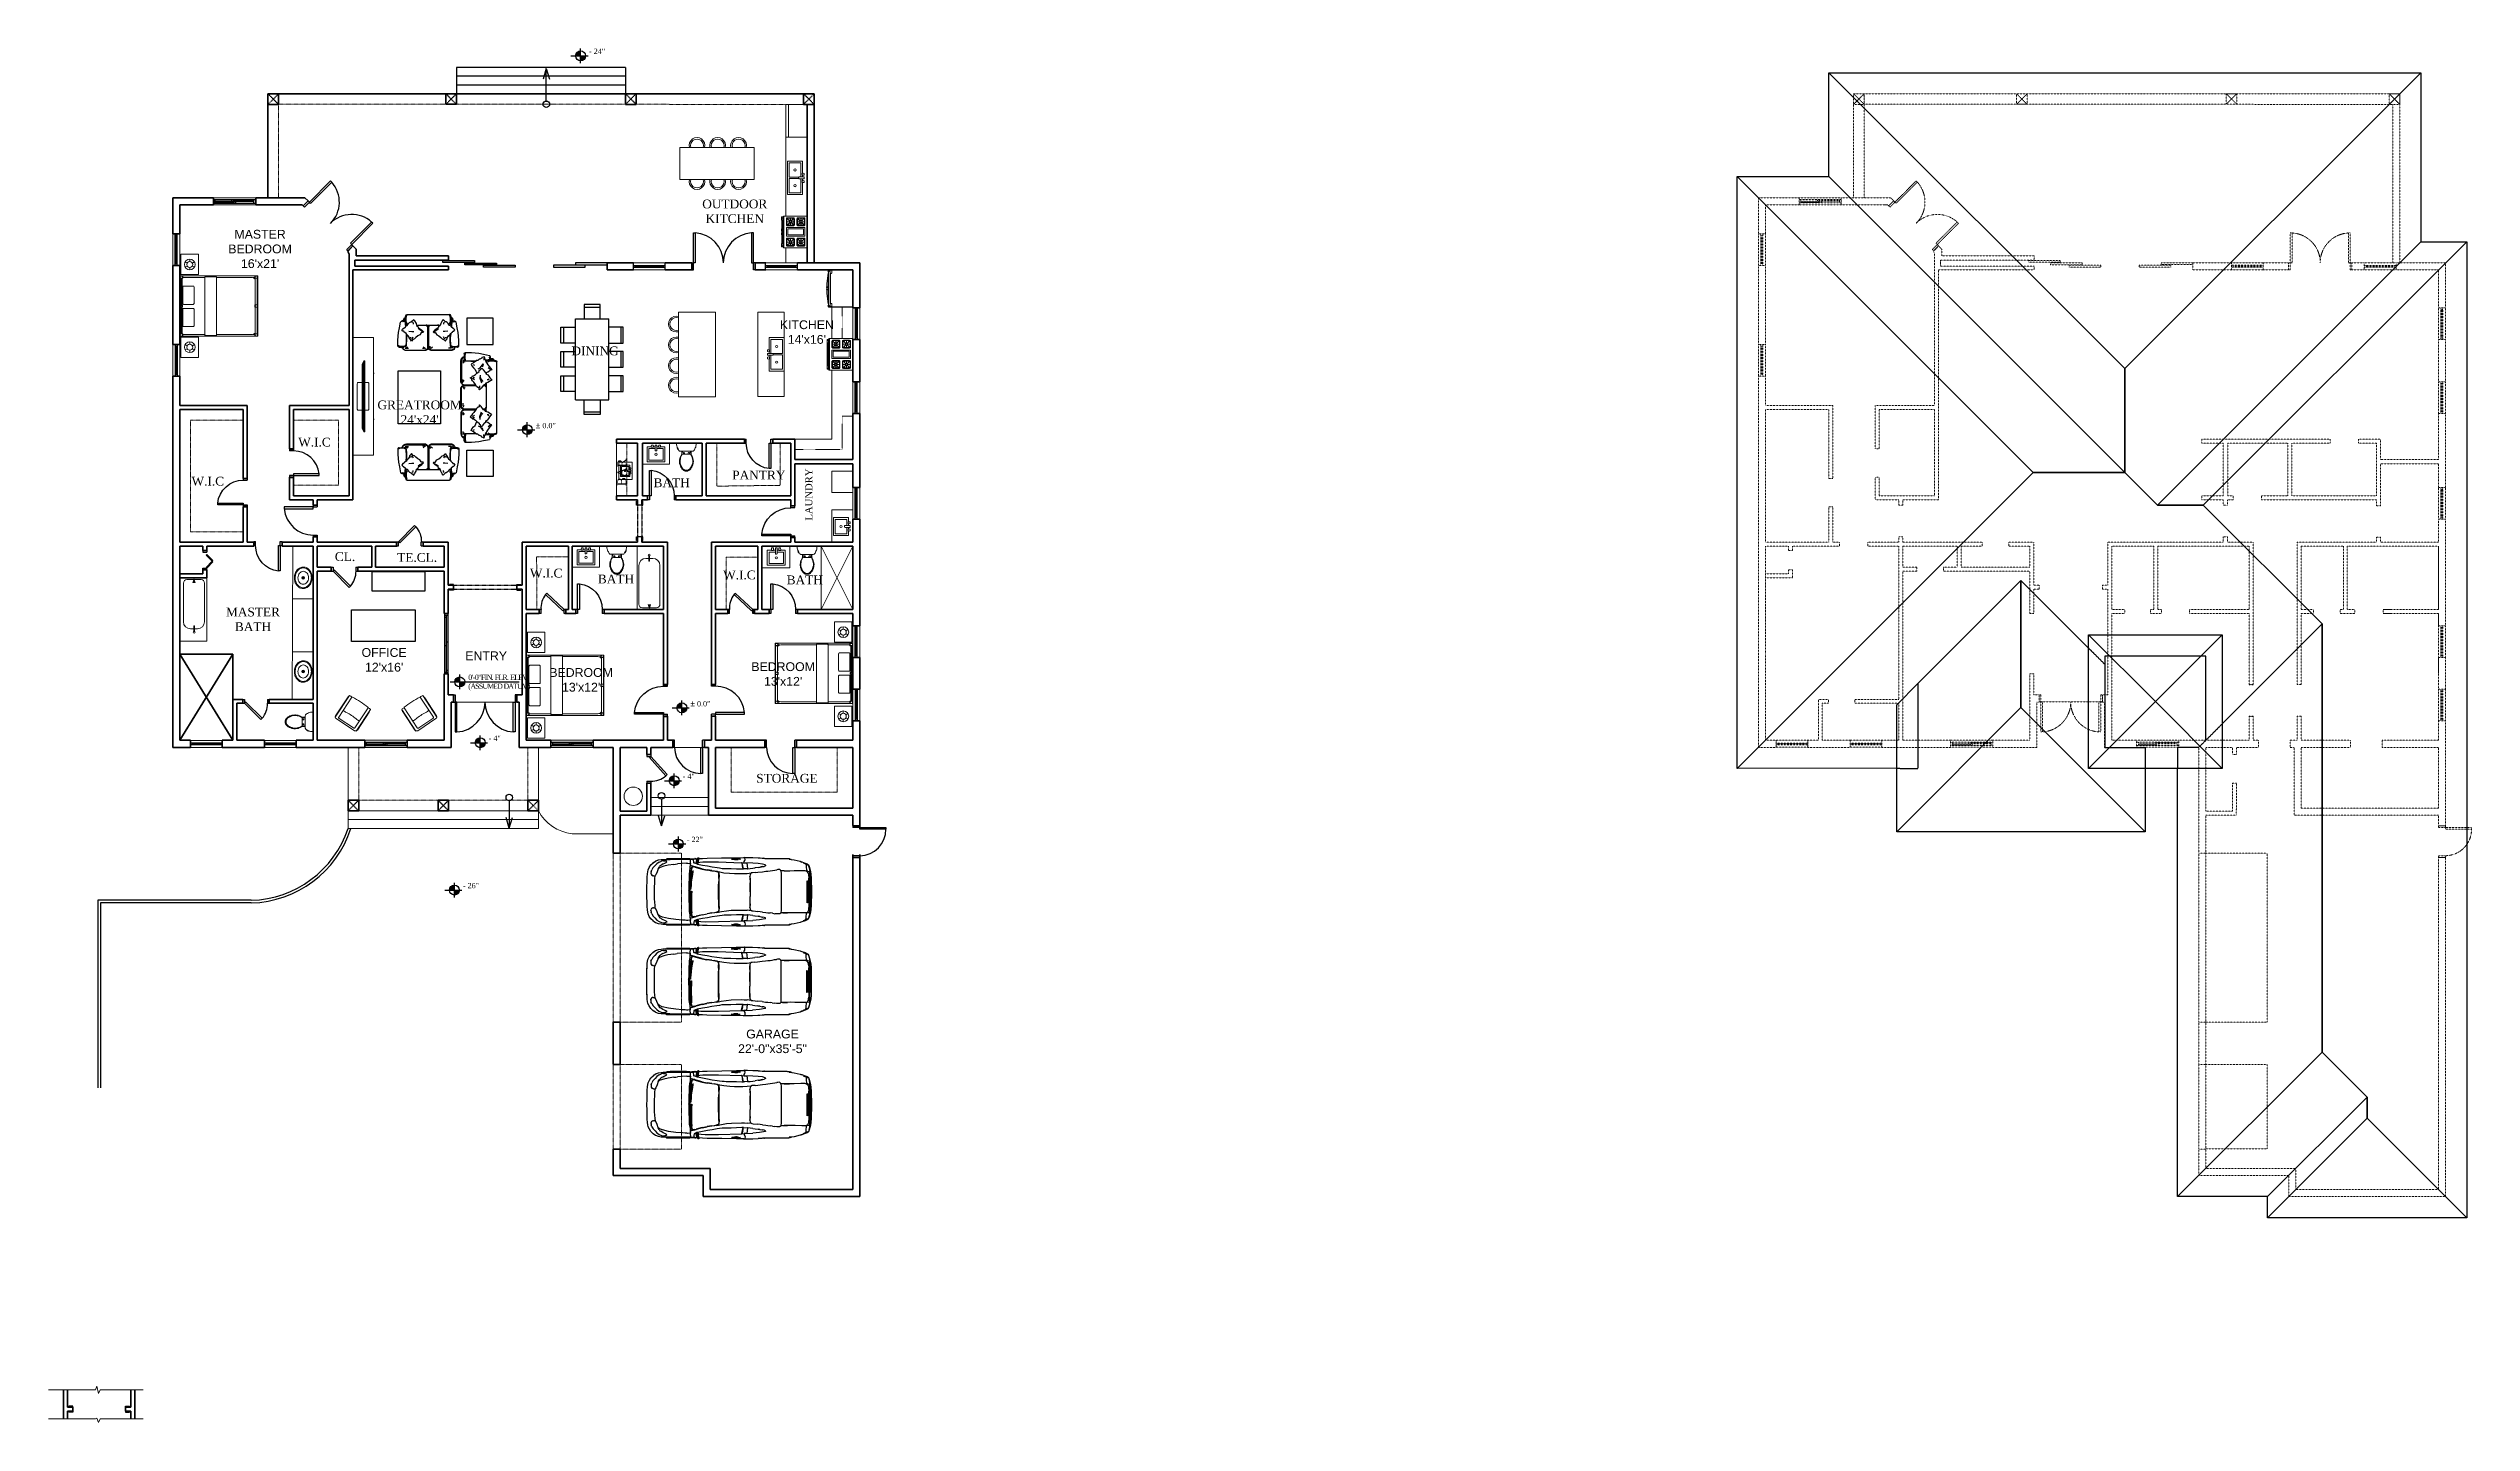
# Model space of a CAD drawing. Header units: inches. Extents: x 0 to 22102, y -19958 to 0.
# Drawn here: x 12099 to 14850, y -11202 to -9642 of the extents above; entities that cross this region are included whole.
import ezdxf

# ---------------------------------------------------------------- set-up
doc = ezdxf.new("R2010")
doc.units = ezdxf.units.IN
doc.header["$MEASUREMENT"] = 0
for name, pattern in [('Dash', [0.225, 0.15, -0.075]), ('HIDDEN', [0.375, 0.25, -0.125]), ('HIDDEN2', [0.1875, 0.125, -0.0625])]:
    doc.linetypes.add(name, pattern=pattern)
for name, color, linetype, lineweight in [('Common', 4, 'Continuous', 0), ('wall view line', 210, 'Continuous', 13), ('WALL-EXT', 6, 'Continuous', 35), ('windows', 5, 'Continuous', 9)]:
    doc.layers.add(name, color=color, linetype=linetype, lineweight=lineweight)
for name, color, linetype in [('DOOR-EXT', 2, 'Continuous'), ('DOOR-INT', 2, 'Continuous'), ('ELEVATION NOTES', 1, 'Continuous'), ('FURN', 8, 'Continuous'), ('FURNITURE', 8, 'Continuous'), ('Layer1', 1, 'Continuous'), ('ROOF', 3, 'Continuous'), ('STAIR', 2, 'Continuous'), ('TEXTL', 3, 'Continuous')]:
    doc.layers.add(name, color=color, linetype=linetype)
for name, color, linetype, lineweight, true_color in [('Fixtures_ Interior', 7, 'Continuous', 0, 0x616161), ('Furniture_ Exterior', 7, 'Continuous', 25, 0x05ffff), ('Furniture_ Interior', 7, 'Continuous', 25, 0xa1a1a1), ('hatch', 7, 'Continuous', 5, 0x787878)]:
    doc.layers.add(name, color=color, linetype=linetype, lineweight=lineweight, true_color=true_color)
doc.styles.add('TITLE-1', font='BOOKOS.TTF', dxfattribs={"height": 5})

msp = doc.modelspace()

# ---------------------------------------------------------------- texts
at = {"layer": 'ELEVATION NOTES', "char_height": 6, "attachment_point": 3}
for s, insert, width in [('\\pxql;{\\fTimes New Roman|b0|i0|c0|p18;- 24"}', (12852.80344, -9642.28404), 140.0409407), ('\\pxql;{\\fArial|b0|i0|c0|p34;\\H1.08333x;± \\fTimes New Roman|b0|i0|c0|p18;\\H0.92308x;0.0"}', (12757.33661, -10066.67018), 105.0409407), ('\\pxql;{\\fTimes New Roman|b0|i0|c0|p18;\\W0.8;\\T0.8;0\'-0"FIN. FLR. ELEV.\\P(ASSUMED DATUM) }', (12680.68839, -10353.01429), 105.0409407), ('\\pxql;{\\fArial|b0|i0|c0|p34;\\H1.08333x;± \\fTimes New Roman|b0|i0|c0|p18;\\H0.92308x;0.0"}', (12932.82496, -10382.45381), 105.0409407), ('\\pxql;{\\fTimes New Roman|b0|i0|c0|p18;- 4"}', (12703.8891, -10422.09416), 105.0409407), ('\\pxql;{\\fTimes New Roman|b0|i0|c0|p18;- 4"}', (12924.09842, -10465.26781), 105.0409407), ('\\pxql;{\\fTimes New Roman|b0|i0|c0|p18;- 22"}', (12928.76678, -10537.02678), 105.0409407), ('\\pxql;{\\fTimes New Roman|b0|i0|c0|p18;- 26"}', (12674.57803, -10589.38008), 105.0409407)]:
    msp.add_mtext(s, dxfattribs=dict(at, insert=insert, width=width))
at = {"layer": 'TEXTL', "char_height": 10, "attachment_point": 5, "style": 'TITLE-1'}
for s, insert, width in [('OUTDOOR\\PKITCHEN', (12878.16707, -9826.96914), 102.8934752), ("{\\fArial|b0|i0|c0|p34;MASTER BEDROOM\\P16'x21'}", (12339.31448, -9869.69949), 101.8934752), ("{\\fArial|b0|i0|c0|p34;KITCHEN\\P14'x16'}", (12960.02138, -9964.08024), 102.8934752), ('DINING', (12719.59204, -9985.44051), 102.8934752), ("GREATROOM\\P24'x24'", (12520.38918, -10055.05969), 101.8934752), ('W.I.C', (12401.04266, -10089.07059), 101.8934752), ('PANTRY', (12905.50061, -10126.35985), 102.8934752), ('W.I.C', (12279.9922, -10133.40262), 101.8934752), ('BATH', (12806.54486, -10135.1306), 104.8934752), ('CL.', (12435.74332, -10219.05373), 102.8934752), ('TE.CL.', (12517.63019, -10219.94453), 128.8934752), ('W.I.C', (12664.08414, -10237.72653), 102.8934752), ('BATH', (12743.30989, -10244.38862), 88.8934752), ('W.I.C', (12883.43906, -10239.86724), 103.8934752), ('BATH', (12957.68764, -10245.38558), 102.8934752), ('MASTER\\PBATH', (12331.26439, -10290.18218), 102.8934752), ("{\\fArial|b0|i0|c0|p34;OFFICE\\P12'x16'}", (12480.13576, -10336.18732), 62.8934752), ('{\\fArial|b0|i0|c0|p34;ENTRY}', (12595.97889, -10331.54056), 102.8934752), ("{\\fArial|b0|i0|c0|p34;BEDROOM\\P13'x12'}", (12933.06435, -10352.27574), 90.8934752), ("{\\fArial|b0|i0|c0|p34;BEDROOM\\P13'x12'}", (12703.75822, -10358.91433), 102.8934752), ('STORAGE', (12937.34209, -10470.67039), 102.8934752), ('{\\fArial|b0|i0|c0|p34;GARAGE\\P22\'-0"x35\'-5"}', (12921.02092, -10769.33804), 102.8934752)]:
    msp.add_mtext(s, dxfattribs=dict(at, insert=insert, width=width))
at = {"layer": 'TEXTL', "attachment_point": 5, "rotation": 90, "style": 'TITLE-1'}
for s, insert, char_height, width in [('BAR', (12749.92293, -10123.2792), 10, 126.8934752), ('LAUNDRY', (12962.28935, -10148.47521), 8, 102.8934752)]:
    msp.add_mtext(s, dxfattribs=dict(at, insert=insert, char_height=char_height, width=width))

# ---------------------------------------------------------------- blocks, each defined once
blk = doc.blocks.new('post')
at = {"layer": 'Layer1', "linetype": 'HIDDEN', "ltscale": 0.2}
for p, q in [((2157.3, 311.4), (2145.3, 299.4)), ((2145.3, 311.4), (2157.3, 299.4))]:
    blk.add_line(p, q, dxfattribs=at)
at = {"layer": 'WALL-EXT'}
for p, q in [((2145.3, 311.4), (2157.3, 311.4)), ((2145.3, 311.4), (2145.3, 299.4)), ((2157.3, 311.4), (2157.3, 299.4)), ((2157.3, 299.4), (2145.3, 299.4))]:
    blk.add_line(p, q, dxfattribs=at)
blk = doc.blocks.new("window_3'")
at = {"layer": 'DOOR-INT'}
for p, q in [((2822.4, -173.6), (2789.4, -173.6)), ((2789.4, -173.6), (2789.4, -175.6)), ((2789.4, -175.6), (2822.4, -175.6)), ((2822.4, -171.6), (2822.4, -173.6)), ((2822.4, -173.6), (2826.9, -173.6)), ((2822.4, -175.6), (2822.4, -173.6)), ((2826.9, -171.6), (2826.9, -173.6)), ((2822.4, -205.6), (2826.9, -205.6)), ((2822.4, -205.6), (2822.4, -207.6)), ((2826.9, -205.6), (2826.9, -207.6))]:
    blk.add_line(p, q, dxfattribs=at)
blk.add_arc((2822.3, -172.5), 33, 185.2342, 270.2184, dxfattribs=at)
at = {"layer": 'WALL-EXT'}
for p, q in [((2822.4, -171.6), (2826.9, -171.6)), ((2822.4, -207.6), (2826.9, -207.6))]:
    blk.add_line(p, q, dxfattribs=at)
blk = doc.blocks.new('door_')
at = {"layer": 'DOOR-INT'}
for p, q in [((3192.9, -117.3), (3190.9, -117.3)), ((3190.9, -117.3), (3190.9, -146.3)), ((3192.9, -146.3), (3192.9, -117.3)), ((3162.9, -146.3), (3164.9, -146.3)), ((3162.9, -150.8), (3164.9, -150.8)), ((3164.9, -146.3), (3164.9, -150.8)), ((3190.9, -146.3), (3192.9, -146.3)), ((3192.9, -146.3), (3192.9, -150.8)), ((3192.9, -146.3), (3194.9, -146.3)), ((3192.9, -150.8), (3194.9, -150.8))]:
    blk.add_line(p, q, dxfattribs=at)
blk.add_arc((3193.8, -146), 28.9, 95.7251, 180.5192, dxfattribs=at)
at = {"layer": 'WALL-EXT'}
for p, q in [((3162.9, -146.3), (3162.9, -150.8)), ((3194.9, -146.3), (3194.9, -150.8))]:
    blk.add_line(p, q, dxfattribs=at)
blk = doc.blocks.new('door 2')
at = {"layer": 'DOOR-INT'}
for p, q in [((2918.9, -377.8), (2920.9, -377.8)), ((2920.9, -377.8), (2920.9, -385.8)), ((2988.9, -377.8), (2988.9, -385.8)), ((2990.9, -377.8), (2988.9, -377.8)), ((2918.9, -385.8), (2920.9, -385.8)), ((2920.9, -385.8), (2920.9, -419.8)), ((2922.9, -385.8), (2920.9, -385.8)), ((2922.9, -419.8), (2922.9, -385.8)), ((2986.9, -419.8), (2986.9, -385.8)), ((2986.9, -385.8), (2988.9, -385.8)), ((2990.9, -385.8), (2988.9, -385.8)), ((2988.9, -385.8), (2988.9, -419.8)), ((2920.9, -419.8), (2922.9, -419.8)), ((2988.9, -419.8), (2986.9, -419.8))]:
    blk.add_line(p, q, dxfattribs=at)
for centre, start, end in [((2920.9, -385.8), 273.3665, 0), ((2988.9, -385.8), 180, 266.6335)]:
    blk.add_arc(centre, 34.1, start, end, dxfattribs=at)
at = {"layer": 'WALL-EXT'}
for p, q in [((2918.9, -377.8), (2918.9, -385.8)), ((2990.9, -377.8), (2990.9, -385.8)), ((2990.9, -377.8), (2990.9, -385.8))]:
    blk.add_line(p, q, dxfattribs=at)
blk = doc.blocks.new('windows _PA3060')
at = {"layer": 'DOOR-INT'}
for p, q in [((2624.2, 97.7), (2624.2, 133.7)), ((2626.2, 131.7), (2624.2, 131.7)), ((2626.2, 97.7), (2626.2, 133.7)), ((2626.2, 99.7), (2624.2, 99.7))]:
    blk.add_line(p, q, dxfattribs=at)
at = {"layer": 'wall view line'}
for p, q in [((2621.4, 133.7), (2621.4, 97.7)), ((2629.4, 133.7), (2629.4, 97.7))]:
    blk.add_line(p, q, dxfattribs=at)
at = {"layer": 'WALL-EXT'}
for p, q in [((2629.4, 133.7), (2621.4, 133.7)), ((2629.4, 97.7), (2621.4, 97.7))]:
    blk.add_line(p, q, dxfattribs=at)
at = {"layer": 'windows'}
blk.add_line((2625.2, 99.7), (2625.2, 131.7), dxfattribs=at)
blk = doc.blocks.new('window_CN26')
at = {"layer": 'DOOR-EXT'}
for p, q in [((2668, 184.7), (2716, 184.7)), ((2668, 180.7), (2716, 180.7)), ((2670, 180.7), (2670, 184.7)), ((2670, 182.7), (2714, 182.7)), ((2689, 182.7), (2689, 184.7)), ((2691, 182.7), (2691, 184.7)), ((2691, 182.7), (2691, 180.7)), ((2693, 182.7), (2693, 180.7)), ((2714, 180.7), (2714, 184.7))]:
    blk.add_line(p, q, dxfattribs=at)
at = {"layer": 'wall view line'}
for p, q in [((2716, 186.7), (2668, 186.7)), ((2668, 178.7), (2716, 178.7))]:
    blk.add_line(p, q, dxfattribs=at)
at = {"layer": 'WALL-EXT'}
for p, q in [((2668, 178.7), (2668, 186.7)), ((2716, 178.7), (2716, 186.7))]:
    blk.add_line(p, q, dxfattribs=at)
at = {"layer": 'windows'}
for p, q in [((2691, 181.7), (2670, 181.7)), ((2691, 183.7), (2714, 183.7))]:
    blk.add_line(p, q, dxfattribs=at)
blk = doc.blocks.new('fff')
at = {"layer": 'DOOR-INT'}
for p, q in [((3325.4, 85.2), (3325.4, 93.2)), ((3325.4, 90.4), (3361.4, 90.4)), ((3325.4, 88.4), (3361.4, 88.4)), ((3327.4, 88.4), (3327.4, 90.4)), ((3359.4, 88.4), (3359.4, 90.4)), ((3361.4, 85.2), (3361.4, 93.2))]:
    blk.add_line(p, q, dxfattribs=at)
at = {"layer": 'wall view line'}
for p, q in [((3361.4, 93.2), (3325.4, 93.2)), ((3361.4, 85.2), (3325.4, 85.2))]:
    blk.add_line(p, q, dxfattribs=at)
at = {"layer": 'windows'}
blk.add_line((3327.4, 89.4), (3359.4, 89.4), dxfattribs=at)
blk = doc.blocks.new('K-3578-RA  Barrington_ Comfort Height_ Two-Piece Elongated Toilet')
at = {"layer": 'Fixtures_ Interior', "lineweight": 0, "transparency": 33554687}
for p, q in [((-2, 8.5), (2, 8.5)), ((-1.3, 7.2), (-0.9, 7.2)), ((-0.8, 7.4), (-0.8, 7.7)), ((-0.8, 7.4), (-0.8, 7.2)), ((1.3, 7.2), (0.9, 7.2))]:
    blk.add_line(p, q, dxfattribs=at)
blk.add_lwpolyline([(-2.6, 8.5), (-2.9, 8.6), (-3, 8.6), (-3.2, 8.8), (-3.4, 9.1), (-3.6, 9.5), (-3.8, 9.9), (-4, 10.3), (-4.1, 10.8), (-4.2, 11.2), (-4.2, 11.5), (-4.2, 11.7), (-4.1, 11.9), (-3.9, 12), (-3.8, 12), (-2, 12), (-2, 12.1), (2, 12.1), (2, 12), (3.8, 12), (3.9, 12), (4.1, 11.9), (4.2, 11.7), (4.2, 11.5), (4.2, 11.2), (4.1, 10.8), (4, 10.3), (3.9, 10.2), (3.9, 10.1), (4, 10.1), (4, 10), (4, 10), (3.8, 9.6), (3.8, 9.5), (3.7, 9.4), (3.7, 9.4), (3.7, 9.3), (3.7, 9.3), (3.7, 9.3), (3.7, 9.3), (3.6, 9.3), (3.6, 9.3), (3.6, 9.2), (3.5, 9.1), (3.4, 9.1), (3.4, 9.1), (3.4, 9.1), (3.2, 8.8), (3, 8.6), (2.9, 8.6), (2.7, 8.5), (2.1, 8.5), (2, 8.5), (2, 7.6), (2, 7.3), (2, 7.2), (2.1, 6.9), (2.3, 6.6), (2.4, 6.4), (2.4, 6.3), (2.5, 6.1), (2.6, 5.9), (2.7, 5.7), (2.8, 5.5), (2.8, 5.4), (2.8, 5.3), (2.9, 5), (2.9, 4.7), (3, 4.4), (3, 4.1), (3, 3.7), (2.9, 3.4), (2.9, 3.1), (2.8, 2.8), (2.7, 2.5), (2.6, 2.2), (2.5, 1.9), (2.4, 1.7), (2.2, 1.5), (2.1, 1.2), (1.9, 1), (1.8, 0.8), (1.6, 0.7), (1.5, 0.5), (1.3, 0.4), (1.2, 0.3), (1, 0.2), (0.8, 0.1), (0.6, 0.1), (0.4, 0), (0.2, 0), (0, 0), (-0.2, 0), (-0.4, 0), (-0.6, 0.1), (-0.8, 0.1), (-1, 0.2), (-1.1, 0.3), (-1.3, 0.4), (-1.5, 0.5), (-1.6, 0.7), (-1.7, 0.8), (-1.9, 1), (-2.1, 1.2), (-2.2, 1.5), (-2.3, 1.7), (-2.5, 1.9), (-2.6, 2.2), (-2.7, 2.5), (-2.8, 2.8), (-2.9, 3.1), (-2.9, 3.4), (-2.9, 3.7), (-3, 4.1), (-3, 4.4), (-2.9, 4.7), (-2.9, 5), (-2.8, 5.3), (-2.8, 5.4), (-2.7, 5.5), (-2.6, 5.7), (-2.6, 5.9), (-2.5, 6.1), (-2.4, 6.3), (-2.4, 6.4), (-2.4, 6.4), (-2.3, 6.6), (-2.1, 6.9), (-2, 7.2), (-2, 7.3), (-2, 7.6), (-2, 8.1), (-2, 8.5)], close=True, dxfattribs=at)
for points in [[(-2, 12), (2, 12), (2, 12.1), (2, 12)], [(-2.6, 2.8), (-2.7, 3.4), (-2.8, 3.9), (-2.8, 4.4), (-2.8, 5), (-2.7, 5.5), (-2.5, 6), (-2.4, 6.3)], [(-1.3, 7.2), (-1.3, 7.2), (-1.3, 7.2), (-1.4, 7.2), (-1.4, 7.2), (-1.4, 7.2), (-1.4, 7.3), (-1.4, 7.3), (-1.4, 7.3), (-1.6, 7.3), (-1.7, 7.3), (-1.8, 7.3), (-1.8, 7.2), (-1.9, 7.1), (-1.9, 7.1), (-2, 7), (-2.1, 6.8), (-2.1, 6.7), (-2.2, 6.5), (-2.4, 6.1), (-2.4, 6.1), (-2.5, 5.7), (-2.6, 5.1), (-2.7, 4.6), (-2.7, 4.1), (-2.7, 3.5), (-2.5, 3), (-2.3, 2.4), (-2, 1.8), (-1.8, 1.4), (-1.5, 1), (-1.1, 0.7), (-0.7, 0.5), (-0.4, 0.4), (0, 0.4), (0.4, 0.4), (0.7, 0.5), (1.1, 0.7), (1.5, 1), (1.8, 1.4), (2, 1.8), (2.3, 2.4), (2.5, 3), (2.7, 3.5), (2.7, 4.1), (2.7, 4.6), (2.6, 5.1), (2.5, 5.7), (2.4, 6.1), (2.4, 6.1), (2.2, 6.5), (2.1, 6.7), (2.1, 6.8), (2, 7), (1.9, 7.1), (1.9, 7.1)], [(-1, 0.5), (-1.3, 0.7), (-1.6, 1), (-1.8, 1.4), (-2.1, 1.8), (-2.3, 2.3), (-2.6, 2.8)], [(-2.4, 6.4), (-2.2, 6.7), (-2.1, 6.9), (-2.1, 7), (-2, 7.1), (-2, 7.1), (-1.9, 7.2), (-1.9, 7.2), (-1.8, 7.3), (-1.8, 7.3), (-1.7, 7.3), (-1.6, 7.3), (-1.4, 7.3), (-1.4, 7.3)], [(-1.6, 8.5), (-1.6, 8.5), (-1.7, 8.3), (-1.7, 8.1), (-1.8, 7.8), (-1.9, 7.5), (-2, 7.3)], [(-1.4, 7.3), (-1.3, 7.2), (-1.3, 7.2)], [(-1.3, 7.2), (-1.3, 7.7), (-1.3, 7.8), (-1.3, 7.8), (-1.2, 7.9), (-1.2, 7.9), (-1.1, 7.9), (-1, 7.9), (-0.9, 7.9), (-0.9, 7.8), (-0.8, 7.8), (-0.8, 7.7)], [(-1, 0.5), (-0.8, 0.5), (-0.8, 0.5)], [(-0.6, 7.2), (-0.6, 7.2), (-0.6, 7.2), (-0.7, 7.2), (-0.7, 7.2), (-0.8, 7.2), (-0.8, 7.2), (-0.8, 7.2), (-0.9, 7.2)], [(-0.6, 7.2), (-0.6, 7.2), (-0.6, 7.3), (-0.6, 7.3), (-0.8, 7.3), (-0.8, 7.3), (-0.8, 7.2), (-0.8, 7.2)], [(0.6, 7.2), (0.3, 7.2), (0, 7.2), (-0.3, 7.2), (-0.6, 7.2)], [(0.8, 7.2), (0.8, 7.2), (0.8, 7.3), (0.8, 7.3), (0.6, 7.3), (0.6, 7.3), (0.6, 7.2), (0.6, 7.2)], [(0.9, 7.2), (0.8, 7.2), (0.8, 7.2), (0.8, 7.2), (0.7, 7.2), (0.7, 7.2), (0.6, 7.2), (0.6, 7.2), (0.6, 7.2)], [(1.3, 7.2), (1.3, 7.7), (1.3, 7.8), (1.3, 7.8), (1.2, 7.9), (1.2, 7.9), (1.1, 7.9), (1, 7.9), (0.9, 7.9), (0.9, 7.8), (0.8, 7.8), (0.8, 7.7), (0.8, 7.2)], [(1.3, 7.2), (1.3, 7.2), (1.4, 7.3), (1.4, 7.3), (1.6, 7.3), (1.7, 7.3), (1.8, 7.3), (1.8, 7.3), (1.9, 7.2), (1.9, 7.2), (2, 7.1), (2, 7.1), (2.1, 7), (2.1, 6.9), (2.2, 6.7), (2.4, 6.4), (2.5, 6), (2.7, 5.5), (2.8, 5), (2.8, 4.4), (2.8, 3.9), (2.7, 3.4), (2.6, 2.8), (2.4, 2.3), (2.1, 1.8), (2.1, 1.8), (1.8, 1.3), (1.6, 1), (1.2, 0.7), (1, 0.5), (0.8, 0.5), (0.8, 0.5)], [(1.4, 7.2), (1.3, 7.2), (1.3, 7.2), (1.3, 7.2)], [(1.4, 7.2), (1.4, 7.2), (1.4, 7.2), (1.4, 7.3), (1.4, 7.3), (1.4, 7.3), (1.6, 7.3), (1.7, 7.3), (1.8, 7.3), (1.8, 7.2), (1.9, 7.1)], [(2, 7.3), (1.9, 7.5), (1.8, 7.8), (1.7, 8.1), (1.7, 8.3), (1.6, 8.5), (1.6, 8.5)], [(3.9, 10.2), (3.8, 9.9), (3.6, 9.5), (3.4, 9.1)]]:
    blk.add_lwpolyline(points, dxfattribs=at)
blk = doc.blocks.new('Gable Bed')
at = {"layer": 'hatch'}
for p, q in [((-36.2, 54.8), (-36.2, 77.4)), ((-35.1, 80.2), (35.1, 80.2)), ((-35.1, 79.1), (-24.9, 79.1)), ((-35.1, 79.1), (-1, 79.1)), ((-24.9, 78.8), (-35.1, 78.8)), ((-35.1, 78.4), (-1, 78.4)), ((-1, 78.4), (-35.1, 78.4)), ((-35.1, 78.3), (-6.4, 78.3)), ((-31.8, 79.1), (-31.8, 78.8)), ((-31.7, 78.8), (-31.7, 79.1)), ((-24.9, 79.1), (-24.9, 78.8)), ((-24.8, 79.1), (-18.1, 79.1)), ((-18.1, 78.8), (-24.8, 78.8)), ((-18.1, 79.1), (-18.1, 78.8)), ((-17.9, 79.1), (-11.2, 79.1)), ((-11.2, 78.8), (-17.9, 78.8)), ((-11.3, 79.1), (-11.3, 78.8)), ((-11.1, 79.1), (-4.4, 79.1)), ((-4.4, 78.8), (-11.1, 78.8)), ((-6.4, 78.3), (-6.4, 78.4)), ((-5.4, 78.3), (-1, 78.3)), ((-5.3, 78.4), (-1, 78.4)), ((-4.4, 79.1), (-4.4, 78.8)), ((-4.3, 79.1), (-1, 79.1)), ((-1, 78.8), (-4.3, 78.8)), ((-1, 78.3), (-3.2, 78.3)), ((1, 77.8), (-1, 77.8)), ((1, 79.1), (35.1, 79.1)), ((1, 79.1), (35.1, 79.1)), ((35.1, 78.8), (1, 78.8)), ((1, 78.4), (5.3, 78.4)), ((35.1, 78.4), (1, 78.4)), ((35.1, 78.4), (1, 78.4)), ((1, 78.3), (6.2, 78.3)), ((1, 78.3), (5.4, 78.3)), ((4.4, 78.8), (4.4, 79.1)), ((5.6, 78.4), (6.1, 78.4)), ((6.4, 78.3), (6.3, 78.3)), ((6.4, 78.3), (35.1, 78.3)), ((11.3, 79.1), (11.3, 78.8)), ((18.1, 79.1), (18.1, 78.8)), ((25, 79.1), (25, 78.8)), ((31.8, 79.1), (31.8, 78.8)), ((35.1, 77.4), (35.1, 80.4)), ((36.2, 77.4), (36.2, 54.8)), ((-36, 5.3), (-36, 3.1)), ((-35.1, 2.6), (-1.5, 2.6)), ((-1.5, 0.6), (-35.1, 0.6)), ((-1.5, 0.1), (-1.5, 3.1)), ((1.5, 2.6), (35.1, 2.6)), ((35.1, 0.6), (1.5, 0.6)), ((35.1, 3.1), (38.1, 3.1)), ((36, 3.1), (36, 5.3))]:
    blk.add_line(p, q, dxfattribs=at)
for points in [[(-38.1, 78.5), (-38.3, 78.9), (-38.1, 79.3)], [(-38, 80.3), (-38.1, 80.3), (-38.1, 80.3), (-38.1, 80.4), (-38.1, 80.4), (-38.1, 80.4), (-38.1, 80.4), (-38.1, 80.4), (-35.1, 80.4)], [(-35.1, 77.4), (-38.1, 77.4), (-38.1, 80.4)], [(-38, 77.5), (-38.1, 77.5), (-38.1, 77.5), (-38.1, 77.4), (-38.1, 77.4), (-38.1, 77.4), (-38.1, 77.4), (-38.1, 77.4)], [(-37, 80.4), (-36.6, 80.5), (-36.3, 80.4)], [(-35.3, 77.5), (-35.2, 77.5), (-35.2, 77.5), (-35.2, 77.4), (-35.2, 77.4), (-35.2, 77.4), (-35.2, 77.4), (-35.1, 77.4), (-35.1, 80.4), (-35.2, 80.4), (-35.2, 80.4), (-35.2, 80.4), (-35.2, 80.4), (-35.2, 80.3), (-35.2, 80.3), (-35.3, 80.3)], [(-1, 78.3), (-6.4, 78.3), (-6.4, 78.3), (-6.4, 78.3), (-1, 78.3)], [(-1, 78.3), (-3.1, 78.3), (-1, 78.3)], [(-1, 79.8), (-1, 77.8), (-1, 77.8), (-1, 77.8), (-1, 77.8), (-1, 77.8), (-0.9, 77.9), (-0.9, 77.9), (-0.9, 77.9)], [(-0.9, 79.7), (-0.9, 79.7), (-0.9, 79.7), (-1, 79.8), (-1, 79.8), (-1, 79.8), (-1, 79.8), (1, 79.8)], [(0.9, 79.7), (0.9, 79.7), (0.9, 79.7), (1, 79.8), (1, 79.8), (1, 79.8), (1, 79.8), (1, 77.8), (1, 77.8), (1, 77.8), (1, 77.8), (1, 77.8), (0.9, 77.9), (0.9, 77.9), (0.9, 77.9)], [(6.4, 78.4), (6.4, 78.3), (6.4, 78.3), (6.4, 78.3), (1, 78.3)], [(5.6, 78.3), (6.3, 78.3), (6.2, 78.3)], [(35.3, 80.3), (35.2, 80.3), (35.2, 80.3), (35.2, 80.4), (35.2, 80.4), (35.2, 80.4), (35.2, 80.4), (35.1, 80.4), (38.1, 80.4), (38.1, 77.4), (38.1, 77.4), (38.1, 77.4), (38.1, 77.4), (38.1, 77.4), (38.1, 77.5), (38, 77.5)], [(38.1, 77.4), (35.1, 77.4), (35.2, 77.4), (35.2, 77.4), (35.2, 77.4), (35.2, 77.4), (35.2, 77.5), (35.2, 77.5), (35.3, 77.5)], [(36.3, 80.4), (36.6, 80.5), (37, 80.4)], [(38, 80.3), (38.1, 80.3), (38.1, 80.3), (38.1, 80.4), (38.1, 80.4), (38.1, 80.4), (38.1, 80.4)], [(38.1, 79.3), (38.2, 78.9), (38.1, 78.5)], [(36.1, 54.8), (-36.7, 54.8), (-37, 54.8), (-37.2, 54.6), (-36.6, 54.3), (-36.5, 54.6), (-37.2, 54.6), (-37.2, 54.3), (-37.2, 43.3), (-37.2, 43), (-37, 42.8), (-36.7, 42.8), (36.1, 42.8)], [(36.2, 54.8), (36.7, 54.8), (37, 54.8), (37.2, 54.6), (37.2, 54.3), (37.2, 43.3), (37.2, 43), (37, 42.8), (36.7, 42.8), (36.2, 42.8)], [(-33.8, 2.6), (-34.2, 2.7), (-35.7, 4.2), (-36.2, 6.2), (-36.2, 42.8)], [(36.2, 42.8), (36.2, 6.2), (35.7, 4.2), (34.2, 2.7), (33.8, 2.6)], [(-38.1, 1.2), (-38.3, 1.6), (-38.1, 2)], [(-38.1, 3.1), (-38.1, 3.1), (-38.1, 3.1), (-38.1, 3.1), (-38.1, 3.1), (-38.1, 3.1), (-38.1, 3)], [(-35.2, 3), (-35.2, 3.1), (-35.2, 3.1), (-35.2, 3.1), (-35.2, 3.1), (-35.2, 3.1), (-35.1, 3.1), (-35.1, 0.1), (-38.1, 0.1), (-38.1, 0.1), (-38.1, 0.1), (-38.1, 0.1), (-38.1, 0.1), (-38.1, 0.1), (-38.1, 0.1), (-38.1, 0.2)], [(-38.1, 0.1), (-38.1, 3.1), (-35.1, 3.1)], [(-36.3, 0.1), (-36.6, 0), (-37, 0.1)], [(-35.2, 0.2), (-35.2, 0.1), (-35.2, 0.1), (-35.2, 0.1), (-35.2, 0.1), (-35.2, 0.1), (-35.2, 0.1), (-35.1, 0.1)], [(-1.4, 3), (-1.5, 3.1), (-1.5, 3.1), (-1.5, 3.1), (-1.5, 3.1), (-1.5, 3.1), (-1.5, 3.1), (1.5, 3.1), (1.5, 3.1), (1.5, 3.1), (1.5, 3.1), (1.5, 3.1), (1.5, 3.1), (1.4, 3)], [(-1.4, 0.2), (-1.5, 0.1), (-1.5, 0.1), (-1.5, 0.1), (-1.5, 0.1), (-1.5, 0.1), (-1.5, 0.1), (-1.5, 0.1), (1.5, 0.1), (1.5, 3.1)], [(0.4, 0.1), (0, 0), (-0.4, 0.1)], [(1.4, 0.2), (1.5, 0.1), (1.5, 0.1), (1.5, 0.1), (1.5, 0.1), (1.5, 0.1), (1.5, 0.1), (1.5, 0.1)], [(35.2, 0.2), (35.2, 0.1), (35.2, 0.1), (35.2, 0.1), (35.2, 0.1), (35.2, 0.1), (35.1, 0.1), (35.1, 3.1), (35.2, 3.1), (35.2, 3.1), (35.2, 3.1), (35.2, 3)], [(38.1, 0.2), (38.1, 0.1), (38.1, 0.1), (38.1, 0.1), (38.1, 0.1), (38.1, 0.1), (35.1, 0.1)], [(37, 0.1), (36.6, 0), (36.3, 0.1)], [(38.1, 3), (38.1, 3.1), (38.1, 3.1), (38.1, 3.1), (38.1, 3.1), (38.1, 0.1)], [(38.1, 2), (38.2, 1.6), (38.1, 1.2)]]:
    blk.add_lwpolyline(points, dxfattribs=at)
for points in [[(38.2, 80.5), (38.2, 0), (-38.3, 0), (-38.3, 80.5)], [(-37.9, 79.6), (-37.3, 80.1), (-36.6, 80.3), (-36, 80.1), (-35.4, 79.6), (-35.3, 78.9), (-35.4, 78.2), (-36, 77.7), (-36.6, 77.5), (-37.3, 77.7), (-37.9, 78.2), (-38, 78.9)], [(-26, 76.6), (-25.9, 76.9), (-25.8, 77.1), (-25.5, 77.3), (-25.4, 77.3), (-24.9, 77.5), (-4, 77.5), (-3.4, 77.3), (-3.3, 77.3), (-3, 77.1), (-3, 76.9), (-2.9, 76.6), (-2.9, 66.6), (-3, 66.3), (-3, 66.2), (-3.4, 65.9), (-4, 65.8), (-24.9, 65.8), (-25.5, 65.9), (-25.8, 66.2), (-25.9, 66.3), (-26, 66.6)], [(-0.8, 79.2), (-0.4, 79.5), (0, 79.7), (0.4, 79.5), (0.8, 79.2), (0.9, 78.8), (0.8, 78.4), (0.4, 78), (0, 77.9), (-0.4, 78), (-0.8, 78.4), (-0.9, 78.8)], [(2.1, 66.6), (2.1, 76.6), (2.2, 76.9), (2.3, 77.1), (2.5, 77.3), (2.7, 77.3), (3.2, 77.5), (24.1, 77.5), (24.6, 77.3), (24.8, 77.3), (25, 77.1), (25.1, 76.9), (25.2, 76.6), (25.2, 66.6), (25.1, 66.3), (25, 66.2), (24.7, 65.9), (24.1, 65.8), (3.2, 65.8), (2.6, 65.9), (2.3, 66.2), (2.2, 66.3)], [(35.4, 78.2), (35.3, 78.9), (35.4, 79.6), (36, 80.1), (36.6, 80.3), (37.3, 80.1), (37.9, 79.6), (38, 78.9), (37.9, 78.2), (37.3, 77.7), (36.6, 77.5), (36, 77.7)], [(-37.9, 0.9), (-38, 1.6), (-37.9, 2.3), (-37.3, 2.8), (-36.6, 3), (-36, 2.8), (-35.4, 2.3), (-35.3, 1.6), (-35.4, 0.9), (-36, 0.4), (-36.6, 0.2), (-37.3, 0.4)], [(-1.2, 0.9), (-1.4, 1.6), (-1.2, 2.3), (-0.7, 2.8), (0, 3), (0.7, 2.8), (1.2, 2.3), (1.4, 1.6), (1.2, 0.9), (0.7, 0.4), (0, 0.2), (-0.7, 0.4)], [(36, 0.4), (35.4, 0.9), (35.3, 1.6), (35.4, 2.3), (36, 2.8), (36.6, 3), (37.3, 2.8), (37.9, 2.3), (38, 1.6), (37.9, 0.9), (37.3, 0.4), (36.6, 0.2)]]:
    blk.add_lwpolyline(points, close=True, dxfattribs=at)
blk = doc.blocks.new('Economy Car')
at = {"layer": 'FURNITURE'}
for p, q in [((-28, 170.9), (-27.3, 172.5)), ((-27.5, 172.1), (-27.7, 171.8)), ((-15.9, 174), (-17.6, 173.9)), ((-15.7, 174), (-13.8, 174.1)), ((-15.7, 174), (-15.5, 174)), ((-7.5, 174.3), (-13.8, 174.1)), ((-13.6, 174.1), (-7.4, 174.3)), ((-0.1, 174.4), (-7.5, 174.3)), ((5.5, 172.9), (-5.5, 172.9)), ((7.4, 174.3), (13.6, 174.1)), ((13.8, 174.1), (13.8, 174.1)), ((17.6, 173.9), (15.9, 174)), ((16, 174), (16.2, 174)), ((21.1, 172.8), (20.6, 175.1)), ((27.3, 172.5), (28, 170.9)), ((-33.7, 151.8), (-33.7, 151.9)), ((-33.7, 151.7), (-33.7, 151.7)), ((-33.7, 151), (-33.7, 151.2)), ((-32.8, 155.1), (-33.2, 153.7)), ((-32.8, 155.1), (-32.7, 155.5)), ((-29.2, 169.7), (-28.2, 170.7)), ((-21.1, 153.1), (-21.2, 147.6)), ((-21.2, 147.5), (-21.2, 147.6)), ((-21.1, 153.1), (-21.1, 153.1)), ((21.3, 145.9), (21.2, 151.1)), ((29.2, 169.7), (28.2, 170.7)), ((33.2, 153.8), (32.8, 155)), ((33.5, 152.7), (33.5, 152.6)), ((-33.8, 130.3), (-33.8, 145.1)), ((-25.5, 124.2), (-25.8, 125.8)), ((-25, 121.5), (-25.5, 124.4)), ((-25.5, 124.2), (-25, 121.4)), ((-22.1, 137.4), (-22.4, 139.5)), ((-21.7, 134.8), (-22.1, 137.4)), ((-22.1, 137.4), (-22.1, 137.4)), ((-21.2, 144), (-18.4, 144.1)), ((-18.4, 144.1), (18.4, 144.1)), ((18.4, 144.1), (21.2, 144)), ((20.4, 124.1), (19.8, 119.2)), ((20.4, 124.1), (20.8, 127.6)), ((21.7, 134.8), (21.4, 132.5)), ((21.7, 134.8), (22.1, 137.4)), ((22.4, 139.5), (22.1, 137.4)), ((25, 121.4), (25.5, 124.2)), ((25.8, 125.8), (25.5, 124.2)), ((33.8, 145.1), (33.8, 130.3)), ((34, 125.7), (33.9, 126.2)), ((-34.7, 104), (-34.8, 104.3)), ((-33.3, 98.9), (-33.1, 99.9)), ((-33.1, 100.1), (-33.2, 100.6)), ((-33.1, 99.9), (-33.1, 98.9)), ((-29.5, 101.9), (-29.3, 104.5)), ((-28.9, 113.7), (-29.3, 104.5)), ((-29.3, 104.6), (-29.2, 107.2)), ((-26.5, 102.5), (-26.1, 102.7)), ((-23.2, 103.4), (-26.1, 102.7)), ((-24.7, 119.4), (-25, 121.4)), ((-24.7, 119.5), (-24.3, 116.1)), ((-24, 113.7), (-24.3, 116.2)), ((-24.2, 115.7), (-24.2, 115.7)), ((-19.3, 113.1), (-19.1, 112)), ((-18.7, 107.8), (-19.1, 112)), ((-15.8, 110.7), (-12, 110.8)), ((-12, 110.8), (-9, 110.9)), ((-9, 110.9), (0, 110.9)), ((0, 110.9), (4.8, 110.9)), ((12, 110.8), (15.8, 110.7)), ((19.1, 112), (18.7, 107.8)), ((19.1, 112.6), (19.1, 112)), ((26.1, 102.7), (23.2, 103.4)), ((24, 113.7), (24.3, 116.2)), ((24.2, 115.7), (24.2, 115.7)), ((25, 121.4), (24.7, 119.4)), ((29.2, 101.8), (26.1, 102.7)), ((29.3, 104.6), (28.9, 113.7)), ((29.4, 102), (29.4, 101.6)), ((33.1, 98.4), (33.1, 96.9)), ((34.8, 104.3), (34.7, 104)), ((-33.1, 92), (-33.1, 93.6)), ((-33.1, 91.2), (-33.1, 92)), ((-32.9, 97.9), (-32.8, 97.8)), ((-32.8, 94.3), (-32.8, 94.3)), ((-21.5, 69.8), (-20.7, 75.2)), ((-20.2, 76.5), (-20.5, 75.8)), ((-20.2, 76.5), (-19.8, 77.1)), ((-20.2, 75.8), (-19.9, 76.4)), ((-19.5, 77), (-19.9, 76.4)), ((-19.3, 77.4), (-19.8, 77.1)), ((-13.5, 77.4), (-10.3, 77.3)), ((-13.5, 77.2), (-10.6, 77.1)), ((-10.6, 77.1), (-10.4, 77.1)), ((10.3, 77.3), (13.5, 77.4)), ((16, 77.3), (13.5, 77.2)), ((19.4, 77.4), (18.9, 77.6)), ((19.2, 77.2), (18.9, 77.3)), ((19.2, 77.2), (19.6, 77)), ((20, 76.4), (19.6, 77)), ((20.3, 75.8), (20, 76.4)), ((20.3, 75.8), (20.4, 75.2)), ((32.8, 97.8), (32.9, 97.9)), ((32.8, 94.3), (32.8, 94.3)), ((32.9, 97.9), (32.9, 97.9)), ((32.9, 94.2), (32.9, 94.2)), ((33.1, 93.7), (33, 92.9)), ((-33.1, 55), (-33.8, 55.1)), ((-33.7, 55.3), (-33.1, 55.1)), ((-33.6, 51.4), (-33.6, 51.6)), ((-33.4, 52.7), (-33.5, 54)), ((-33.4, 51.9), (-33.5, 52.4)), ((-33.2, 55.5), (-32.3, 55.3)), ((-33.2, 50.1), (-33.2, 50.4)), ((-33.1, 55.1), (-31.3, 54.8)), ((-31.4, 54.7), (-33.1, 55)), ((-30.2, 54.4), (-31.4, 54.7)), ((-31.3, 54.8), (-30.2, 54.6)), ((-29.8, 54.2), (-29.9, 53.6)), ((-29.5, 53.6), (-29.7, 53.6)), ((-29.3, 54.7), (-28.6, 54.6)), ((-28.6, 53.5), (-28.8, 53.5)), ((-28.4, 54.3), (-28.2, 54.3)), ((-25, 51.4), (-25.3, 49.8)), ((-25.3, 49.4), (-25.3, 49.8)), ((-25.2, 49.1), (-25.3, 49.4)), ((-23.2, 59.5), (-24.9, 52.9)), ((-23.2, 59.5), (-22.2, 64.6)), ((-21.5, 69.8), (-22.2, 64.6)), ((-21.1, 69.9), (-21.9, 64.7)), ((-20.8, 72.5), (-21.1, 69.9)), ((21.3, 69.9), (22.1, 64.7)), ((23.1, 59.5), (22.1, 64.7)), ((23.4, 59.5), (22.4, 64.7)), ((23.1, 59.5), (24.7, 52.9)), ((23.4, 59.5), (25, 52.9)), ((25.1, 51.4), (24.7, 52.9)), ((25.7, 49.4), (25.4, 51.4)), ((28, 54.4), (29.1, 55)), ((28.6, 53.5), (28.8, 53.5)), ((29.7, 53.6), (28.8, 53.5)), ((29.4, 50.7), (29.3, 53.6)), ((29.8, 53.6), (29.6, 53.6)), ((29.8, 54.2), (29.9, 53.6)), ((30.2, 54.6), (31.3, 54.8)), ((31.4, 54.7), (30.2, 54.4)), ((31.3, 54.8), (33.1, 55.1)), ((33.1, 55), (31.4, 54.7)), ((32.3, 55.3), (33.2, 55.5)), ((33.1, 55.1), (33.7, 55.3)), ((33.8, 55.1), (33.1, 55)), ((33.2, 50.4), (33.2, 50.1)), ((33.5, 54), (33.4, 52.7)), ((33.6, 51.6), (33.6, 51.4)), ((33.6, 51.4), (33.6, 51.4)), ((-33.8, 42.6), (-33.7, 42.6)), ((-33.7, 46.4), (-33, 46.7)), ((-33.7, 23), (-33.7, 44.7)), ((-33.1, 47.2), (-33.2, 47.2)), ((-33, 46.9), (-33.1, 47.2)), ((-33, 27.9), (-33, 46.1)), ((-28.8, 46.8), (-28.8, 46.7)), ((-28.8, 46.8), (-28, 46.8)), ((-26.6, 46.5), (-26.2, 48.2)), ((-26.6, 46.8), (-26.6, 46.8)), ((-24.5, 48.4), (-24, 48.1)), ((-24.2, 46.3), (-21, 45.8)), ((-21.5, 47.6), (-24, 48.1)), ((-21.5, 47.6), (-18.3, 47.2)), ((-18.3, 46.8), (-21, 47.2)), ((-12.1, 47.9), (-12.1, 47.9)), ((7.9, 46.4), (-5.2, 46.4)), ((-3.3, 45.6), (-3.4, 45.6)), ((-3.3, 45.9), (-3.2, 46)), ((-0.7, 45.4), (-0.8, 45.6)), ((-0.7, 47.8), (-0.7, 48)), ((-0.7, 45.4), (-0.7, 45.4)), ((13.9, 46.9), (7.9, 46.4)), ((7.9, 46.4), (14, 46.8)), ((9.1, 47.8), (9, 47.8)), ((9.1, 47.6), (9.1, 47.5)), ((9.3, 47.8), (10.6, 47.7)), ((10.5, 47.6), (10.2, 47.7)), ((18.3, 47.2), (15.4, 47)), ((18, 46.3), (17.9, 46.3)), ((19.6, 46.8), (20.2, 46.8)), ((20.4, 46.7), (20.5, 46.5)), ((20.5, 46.6), (20.6, 46.4)), ((26.2, 48.2), (26.6, 46.5)), ((26.6, 46.8), (26.6, 46.8)), ((28, 46.8), (28.8, 46.8)), ((28.8, 46.7), (28.8, 46.8)), ((33, 46.3), (33, 46.1)), ((33, 46.1), (33, 27.9)), ((-32.9, 21.9), (-32.9, 22)), ((-32.9, 21), (-32.9, 21.9)), ((-31.5, 19.4), (-31.3, 20.4)), ((-31.5, 17.9), (-31.5, 19.4)), ((-31.5, 17.9), (-31.1, 15.7)), ((-30.9, 21.2), (-31.3, 20.4)), ((-30.1, 13.2), (-31.1, 15.7)), ((-30.1, 13.2), (-28.5, 10.8)), ((-29.4, 6.6), (-29.6, 6.9)), ((-28.3, 17.5), (-29.1, 19.2)), ((-28.5, 10.8), (-26.4, 8.7)), ((-28.3, 17.5), (-27.5, 16)), ((-27.5, 16), (-26.8, 14.8)), ((-23.4, 12.2), (-25.2, 13.1)), ((-20.5, 4.6), (-22.3, 5.4)), ((-20.5, 4.6), (-19, 4.4)), ((-19, 4.4), (-17.9, 4.6)), ((-17.1, 9.6), (-16.1, 8.7)), ((-16.2, 7.1), (-16.3, 6.3)), ((-16.3, 6.4), (-16.3, 6.3)), ((17.1, 9.6), (16.1, 8.7)), ((16.2, 7.1), (16.3, 6.3)), ((20.1, 10.9), (17.1, 9.6)), ((19, 4.4), (17.9, 4.6)), ((19, 4.4), (20.5, 4.6)), ((23.4, 12.2), (20.1, 10.9)), ((22.3, 5.4), (20.5, 4.6)), ((23.2, 12.3), (23.2, 12.3)), ((25.2, 13.1), (23.4, 12.2)), ((26.4, 8.7), (28.5, 10.8)), ((26.4, 8.7), (26.4, 8.7)), ((29.1, 19.2), (28.3, 17.5)), ((28.5, 10.8), (30.1, 13.2)), ((29.8, 20.6), (29.1, 19.2)), ((30.4, 21.5), (29.8, 20.6)), ((30.1, 13.2), (31.1, 15.7)), ((30.4, 21.5), (30.9, 21.2)), ((31.3, 20.4), (30.9, 21.2)), ((31.1, 15.7), (31.1, 15.7)), ((31.3, 20.4), (31.5, 19.4)), ((32.9, 22), (32.9, 21.9))]:
    blk.add_line(p, q, dxfattribs=at)
for points in [[(-26.5, 173.8), (-25.5, 174.2), (-20.6, 175.7), (-17.6, 176.2), (-13.8, 176.5), (0, 176.8), (13.8, 176.5), (17.6, 176.2), (20.6, 175.7), (25.5, 174.2), (27.5, 173.4), (28.3, 172), (29.2, 170.1), (30.5, 166.5), (30.7, 165.4), (30.9, 164.7), (32.4, 158.1), (32.7, 155.5), (32.8, 155), (33.4, 153.3), (33.6, 152.8), (33.7, 152.2), (33.7, 151.9), (33.7, 151.4), (33.8, 150.4), (33.8, 149.3), (33.8, 148), (33.8, 146.6), (33.8, 145.1), (33.8, 130.3), (33.8, 126.9), (33.8, 126.6), (33.9, 126.6), (34, 125.7), (34.1, 123.9), (34.3, 121.6), (34.5, 119.4), (34.8, 113.7), (34.9, 108), (34.9, 104.6), (34.8, 104.1), (34.7, 103.7), (34.6, 96.2), (34.3, 80.3), (34.1, 64.6), (33.9, 59.8), (33.6, 55.6), (34, 55.7), (34, 55.7), (34.1, 55.7), (34.2, 55.7), (34.3, 55.7), (34.4, 55.6), (34.4, 55.5), (34.4, 55.5), (34.4, 55.4), (34.4, 55.1), (34.3, 54.8), (34.2, 54.6), (34, 54.4), (33.8, 54.2), (33.5, 54), (33.5, 53), (33.6, 52.3), (33.6, 51.8), (33.5, 48.5), (33.4, 47.8), (33.2, 47.2), (33.1, 47.2), (33, 46.9), (33, 46.7), (33.7, 46.4), (33.7, 21.3), (32.9, 20.9), (32.9, 17.3), (32.7, 15.4), (32.3, 12.6), (31.3, 9.7), (31.2, 9.4), (30.2, 7.8), (29.4, 6.6), (27.2, 4.3), (24.8, 2.6), (22.3, 1.4), (20.4, 0.9), (18.1, 0.6), (14.7, 0.4), (10.3, 0.2), (5.3, 0.1), (0, 0), (-5.3, 0.1), (-10.3, 0.2), (-14.7, 0.4), (-18.1, 0.6), (-20.4, 0.9), (-22.3, 1.4), (-24.8, 2.6), (-27.2, 4.3), (-29.4, 6.6), (-31.2, 9.4), (-32.3, 12.6), (-32.7, 15.4), (-32.9, 17.3), (-32.9, 20.9), (-33.7, 21.3), (-33.7, 44.7), (-33.7, 46.4), (-33, 46.7), (-33, 46.9), (-33.1, 47.2), (-33.2, 47.2), (-33.4, 47.8), (-33.5, 48.5), (-33.6, 51.8), (-33.6, 52.3), (-33.5, 53), (-33.5, 54), (-33.8, 54.2), (-34, 54.4), (-34.2, 54.6), (-34.3, 54.8), (-34.4, 55.1), (-34.4, 55.4), (-34.4, 55.5), (-34.4, 55.6), (-34.2, 55.7), (-34.1, 55.7), (-34, 55.7), (-33.6, 55.6), (-33.9, 59.8), (-34.1, 64.6), (-34.3, 80.3), (-34.6, 96.2), (-34.7, 103.7), (-34.8, 104.1), (-34.9, 104.6), (-34.9, 108), (-34.8, 113.7), (-34.5, 119.4), (-34.3, 121.6), (-34.1, 123.9), (-34, 125.7), (-33.9, 126.6), (-33.8, 126.6), (-33.8, 126.9), (-33.8, 146.6), (-33.8, 149.3), (-33.8, 150.4), (-33.7, 151.4), (-33.7, 152.2), (-33.6, 152.8), (-33.5, 153.1), (-33.4, 153.3), (-32.8, 155.1), (-32.7, 155.5), (-32.4, 158.1), (-30.9, 164.7), (-30.7, 165.4), (-30.5, 166.5), (-29.2, 170.1), (-28.4, 172), (-27.5, 173.4)], [(-7, 46.4), (-14.5, 46.9), (-18.3, 47.2)]]:
    blk.add_lwpolyline(points, close=True, dxfattribs=at)
for points in [[(-30.7, 165.4), (-30.5, 166.5), (-29.2, 170.1), (-28.4, 172), (-27.5, 173.4)], [(-27.5, 173.4), (-25.5, 174.2), (-20.6, 175.7), (-17.6, 176.2), (-13.8, 176.5), (0, 176.8), (13.8, 176.5), (17.6, 176.2), (20.6, 175.7), (25.5, 174.2), (27.5, 173.4)], [(-27.5, 173.4), (-24.2, 174.4), (-20.6, 175.1)], [(-17.6, 173.9), (-19.1, 173.4), (-20.6, 172.2), (-21.4, 169.9)], [(-21.1, 172.8), (-21.4, 169.9), (-21.4, 165.3), (-21.3, 158.1), (-21.1, 153.1)], [(-21.1, 172.8), (-20.6, 175.1), (-17.6, 173.9), (-16.6, 173.9), (-15.7, 174)], [(20.6, 175.1), (17.6, 175.2), (15.7, 175.4), (7.5, 175.7), (0, 175.8), (-7.5, 175.7), (-13.8, 175.5), (-17.6, 175.2), (-20.6, 175.1)], [(-11.1, 172), (-10.9, 173.4), (-10.5, 173.7), (-10.3, 173.8), (-9.9, 173.9), (-9.7, 173.9), (-8.2, 174), (-7.5, 174), (-3.7, 174.1), (0, 174.1), (3.4, 174.1), (7.5, 174), (8.2, 174), (8.9, 174), (9.7, 173.9), (9.9, 173.9), (10.3, 173.8), (10.5, 173.7), (10.9, 173.4), (11.1, 172)], [(10.9, 173.5), (11.1, 172), (7.9, 172), (0, 172.1), (-7.9, 172), (-11.1, 172), (-10.9, 173.5)], [(10.9, 173.5), (10.5, 173.8), (10.3, 173.9), (9.9, 174), (9.7, 174), (8.9, 174.1), (8.2, 174.1), (7.5, 174.1), (3.4, 174.2), (0, 174.2), (-3.7, 174.2), (-7.5, 174.1), (-8.2, 174.1), (-9.7, 174), (-9.9, 174), (-10.3, 173.9), (-10.5, 173.8), (-10.9, 173.5)], [(-5.9, 173.2), (-7.4, 173.2), (-8.1, 173.2), (-9.5, 173), (-9.7, 173), (-10, 173), (-10.2, 172.9), (-10.6, 172.6), (-10.7, 172)], [(-6, 172.1), (-6, 173.1), (-5.8, 173.2), (-5.5, 173.2), (5.5, 173.2), (5.8, 173.2), (5.9, 173.1), (5.9, 172.1)], [(5.5, 172.1), (5.5, 173.1), (-5.5, 173.1), (-5.5, 172.1)], [(-3.2, 173.2), (0, 173.3), (3, 173.2)], [(0.1, 174.4), (7.5, 174.3), (13.8, 174.1)], [(5.8, 173.2), (7.4, 173.2), (8.1, 173.2), (8.8, 173.1), (9.7, 173)], [(10.7, 172), (10.6, 172.6), (10.2, 172.9), (10, 173), (9.7, 173)], [(13.8, 174.1), (15.7, 174), (16.2, 174)], [(16.2, 174), (16.6, 173.9), (17.6, 173.9), (20.6, 175.1)], [(17.6, 173.9), (19.5, 173.2), (20.8, 172.2), (21.3, 170.9)], [(20.6, 175.1), (24.2, 174.4), (27.5, 173.4), (29.2, 169.7)], [(21.1, 172.8), (21.3, 170.9), (21.4, 166.3), (21.2, 159.3), (21.1, 154.8), (21.2, 151.1)], [(27.5, 173.4), (28.3, 172), (29.2, 170.1), (30.5, 166.5), (30.7, 165.4)], [(-33.8, 145.1), (-33.8, 146.6), (-33.8, 148), (-33.8, 149.3), (-33.8, 150.4), (-33.7, 151.4), (-33.7, 151.8)], [(-33.7, 151.9), (-33.7, 152), (-33.7, 152.2), (-33.6, 152.8), (-33.4, 153.3), (-32.8, 155.1)], [(-33.2, 153.7), (-33.1, 154.2), (-32.8, 155.1)], [(-33, 152.8), (-32.4, 158.1), (-30.9, 164.7), (-30.2, 166.6)], [(-29.4, 167.9), (-28.2, 170.7), (-28, 170.9)], [(-28, 170.9), (-25.9, 171.1), (-21.3, 171.4)], [(-21.2, 147.5), (-21.2, 144), (-21.9, 143.6), (-22.5, 142.9), (-22.7, 141.9), (-22.5, 140.6), (-22.4, 139.5)], [(-21.2, 147.5), (-21.2, 149.3), (-21.2, 151.1), (-21.1, 153.1)], [(28, 170.9), (26.3, 171.2), (21, 171.5)], [(21.2, 151.1), (21.2, 149.3), (21.2, 147.5), (21.3, 145.9)], [(28, 170.9), (28.2, 170.7), (29.4, 167.9)], [(29.2, 169.7), (30.2, 166.6), (30.9, 164.7), (32.4, 158.1), (33, 152.8)], [(32.7, 155.5), (32.8, 155.1), (33.1, 154.2), (33.2, 153.7), (33.5, 152.7)], [(32.8, 155.1), (33.4, 153.3), (33.6, 152.8), (33.7, 152.2), (33.7, 151.9)], [(33.5, 152.6), (33.7, 151.9), (33.7, 151.8)], [(33.7, 151.8), (33.7, 151.4), (33.8, 150.4), (33.8, 149.3), (33.8, 148), (33.8, 146.6), (33.8, 145.1)], [(-34.7, 103.7), (-34.8, 104.1), (-34.9, 104.6), (-34.9, 108), (-34.8, 113.7), (-34.5, 119.4), (-34.3, 121.6), (-34.1, 123.9), (-34, 125.7)], [(-34.3, 119.4), (-34, 124.2), (-33.8, 126.9), (-33.8, 130.3)], [(-33.9, 126.2), (-34, 125.7), (-33.9, 126.6), (-33.8, 126.6)], [(-33.8, 138.4), (-33.8, 139.1), (-33.8, 139.8)], [(-26.9, 127.5), (-27.3, 126.9), (-28.1, 124.3), (-28.7, 119.4), (-28.9, 113.7)], [(-26.9, 127.5), (-26.8, 127.5), (-26.7, 127.5), (-26.6, 127.5), (-26.5, 127.4), (-26.4, 127.4), (-25.8, 125.8)], [(-19.5, 116.3), (-19.8, 119.2), (-20.4, 124.1), (-20.8, 127.6), (-21.1, 130), (-21.4, 132.5), (-21.7, 134.8)], [(20.8, 127.6), (21.1, 130), (21.4, 132.5)], [(21.3, 145.9), (21.2, 144), (21.7, 143.7), (22.2, 142.9), (22.3, 142.7), (22.4, 141.2), (22.4, 139.5)], [(24.3, 116.1), (24.7, 119.5), (25, 121.5), (25.5, 124.4)], [(26.9, 127.5), (26.8, 127.5), (26.7, 127.5), (26.6, 127.5), (26.5, 127.4), (26.4, 127.4), (25.8, 125.8)], [(26.9, 127.5), (27.2, 127.2), (28.2, 121), (28.9, 113.7)], [(33.8, 130.3), (33.8, 126.9), (34, 124.2), (34.3, 119.4)], [(33.8, 126.6), (33.9, 126.6), (34, 125.7)], [(34, 125.7), (34.1, 123.9), (34.3, 121.6), (34.5, 119.4), (34.8, 113.7), (34.9, 108), (34.9, 104.6), (34.8, 104.1), (34.7, 103.7)], [(-29.3, 104.3), (-30.7, 104.6), (-31.6, 105.3), (-32.8, 105.4), (-34, 105.3), (-34.6, 105.1), (-34.9, 104.6)], [(-33.6, 55.6), (-33.9, 59.8), (-34.1, 64.6), (-34.3, 80.3), (-34.6, 96.2), (-34.7, 104)], [(-33.1, 90.9), (-33.5, 92.9), (-33.6, 94.9), (-33.6, 96.9), (-33.6, 98.9), (-33.3, 100.7)], [(-33.1, 98.4), (-33.1, 94.9), (-33, 93.9)], [(-29.6, 55.1), (-30, 57), (-30.3, 60.1), (-30.4, 76.9), (-29.5, 101.6), (-29.2, 101.8)], [(-28, 54.4), (-29.1, 55), (-29.3, 55.1), (-29.6, 55.1), (-29.3, 54.9), (-28.1, 54.3), (-27.1, 59.8), (-26.2, 65), (-25.3, 70.1), (-24.6, 75.4), (-24.2, 78.1), (-23.8, 80.7), (-23.7, 83), (-23.6, 85.3), (-23.6, 90.5), (-23.4, 96.2), (-23.2, 102), (-23.2, 103.8), (-26.3, 102.9)], [(-26.3, 102.9), (-29.5, 101.9), (-29.5, 101.6)], [(-29.2, 107.2), (-26.8, 107.6), (-23.4, 108), (-23.2, 105.2), (-23.2, 103.8)], [(-29.2, 101.8), (-26.6, 102.5), (-26.5, 102.5)], [(-23.4, 108), (-23.6, 110.8), (-24, 113.7)], [(-23.4, 108), (-23.4, 108), (-23.4, 108.3)], [(-20.7, 75.2), (-20.1, 78.4), (-19.4, 82.8), (-18.8, 88.9), (-18.5, 94.1), (-18.6, 102.9), (-18.7, 107.8)], [(-19.5, 116.3), (-19.3, 113.1), (-18.9, 112), (-18.2, 111.3), (-17.3, 110.8), (-15.8, 110.7)], [(-12, 110.8), (-14.4, 110.8), (-15.8, 110.7)], [(0, 110.9), (-4.8, 110.9), (-9, 110.9)], [(15.8, 110.7), (14.4, 110.8), (12, 110.8), (4.8, 110.9)], [(12, 110.8), (9, 110.9), (4.8, 110.9)], [(15.8, 110.7), (17.6, 110.9), (18.5, 111.4), (19.1, 112.6), (19.3, 114.1), (19.8, 119.2)], [(20.9, 75.2), (20, 80.1), (19.1, 85.5), (18.6, 90.7), (18.4, 101.7), (18.5, 104.8), (18.7, 107.8)], [(23.2, 103.8), (23.4, 108), (26.5, 107.7), (29.2, 107.2)], [(26.3, 102.9), (23.2, 103.8), (23.2, 102), (23.4, 96.2), (23.6, 90.5), (23.6, 85.3), (23.7, 83), (23.8, 80.7), (24.2, 78.1), (24.5, 75.4), (25.3, 70.1), (26.2, 65), (27.1, 59.8), (28.1, 54.3)], [(24, 113.7), (23.6, 110.8), (23.4, 108)], [(23.4, 108.3), (23.4, 108), (23.4, 108)], [(26.3, 102.9), (29.4, 102), (29.3, 104.5)], [(29.2, 107.2), (29.2, 107.2), (29.3, 104.5)], [(29.5, 54.7), (29.6, 55.1), (29.9, 58.1), (30.2, 62.7), (30.1, 77), (29.4, 101.6), (29.2, 101.8)], [(29.3, 104.3), (30.4, 104.6), (31.4, 105.3), (32.6, 105.5), (34, 105.3), (34.6, 105), (34.9, 104.6)], [(33, 91.4), (33, 92.1), (33.2, 92.9), (33.3, 94.9), (33.3, 96.9), (33.3, 98.9), (33.1, 99.9)], [(33.3, 100.4), (33.6, 98.9), (33.6, 96.9), (33.6, 94.9), (33.5, 92.9), (33.1, 90.9)], [(33.1, 98.9), (33.1, 99.5), (33.1, 99.9)], [(34.7, 104), (34.6, 96.2), (34.3, 80.3), (34.1, 64.6), (33.9, 59.8), (33.6, 55.6)], [(-33.5, 96.9), (-33.5, 94.9), (-33.4, 92.9), (-33.1, 91.1)], [(-33, 97.9), (-33, 97.9), (-33.1, 94.9), (-33, 94)], [(-32.8, 94.1), (-32.7, 94.5), (-32.6, 95.5), (-32.6, 96.3), (-32.7, 97.4), (-32.9, 97.9)], [(-20.5, 75.8), (-20.6, 75.1), (-21.1, 72.5)], [(-20.2, 75.8), (-20.3, 75.2), (-20.8, 72.5)], [(-19.5, 77), (-19.2, 77.2), (-18.9, 77.3)], [(-17.3, 77.6), (-18.5, 77.6), (-19.3, 77.4)], [(-13.5, 77.2), (-16.2, 77.3), (-17.8, 77.4), (-18.9, 77.3)], [(-13.5, 77.4), (-17.3, 77.6), (-15.9, 77.5), (-13.5, 77.4)], [(13.5, 77.2), (10.4, 77.1), (5.6, 77), (0, 77), (-5.6, 77), (-10.4, 77.1)], [(10.3, 77.3), (0, 77.2), (-10.3, 77.3), (-5.5, 77.3), (0, 77.2), (5.5, 77.3), (10.3, 77.3)], [(18.9, 77.6), (17.3, 77.6), (13.5, 77.4), (15.9, 77.6), (17.3, 77.6)], [(16, 77.3), (17.4, 77.4), (18.9, 77.3)], [(20.3, 76.5), (19.8, 77.2), (19.4, 77.4)], [(20.3, 76.5), (20.6, 75.9), (20.7, 75.2), (21.3, 72.5)], [(21.3, 69.9), (20.9, 72.5), (20.4, 75.2)], [(20.9, 75.2), (21.6, 69.9), (22.4, 64.7)], [(32.9, 97.9), (32.7, 97.4), (32.6, 96.3), (32.6, 95.5), (32.7, 94.5), (32.8, 94.1)], [(32.9, 94.2), (32.9, 94.9), (32.9, 96.9), (32.9, 97.9)], [(33, 93.7), (33.1, 94.9), (33.1, 96.9)], [(-34.2, 54.6), (-34.3, 54.8), (-34.4, 55.1), (-34.4, 55.4), (-34.4, 55.5), (-34.4, 55.5), (-34.4, 55.6), (-34.3, 55.7), (-34.2, 55.7), (-34.2, 55.7), (-34.1, 55.7), (-34, 55.7), (-34, 55.7), (-33.8, 55.7), (-33.6, 55.6), (-33.2, 55.5)], [(-33.8, 55.1), (-34, 55.2), (-34.1, 55.2), (-34.2, 55.2), (-34.2, 55.2), (-34.3, 55.3), (-34.3, 55.3), (-34.4, 55.3), (-34.4, 55.3), (-34.4, 55.4)], [(-34.3, 55.6), (-34.3, 55.5), (-34.3, 55.5), (-34.3, 55.4), (-34.2, 55.4), (-34.2, 55.4)], [(-29.3, 53.6), (-29.8, 53.6), (-29.9, 53.6), (-30.3, 53.3), (-30.5, 53.3), (-30.7, 53.2), (-31.1, 53.2), (-32.1, 53.5), (-32.6, 53.6), (-33.1, 53.8), (-33.5, 54), (-33.8, 54.2), (-34, 54.4), (-34.2, 54.6)], [(-34.1, 55.3), (-34, 55.3), (-34, 55.3), (-33.9, 55.3), (-33.7, 55.3)], [(-33.6, 51.8), (-33.6, 52.3), (-33.5, 53), (-33.5, 54)], [(-33.2, 47.2), (-33.4, 47.8), (-33.5, 48.5), (-33.6, 51.8), (-33.6, 51.6)], [(-33.2, 50.4), (-33.3, 51.8), (-33.5, 54)], [(-33.4, 51.9), (-33.4, 52.2), (-33.5, 52.4), (-33.4, 52.7)], [(-28.2, 53.5), (-29.4, 50.5), (-33.2, 50.1)], [(-33, 46.1), (-33, 46.3), (-33.1, 49.4), (-33.2, 50.1)], [(-24.9, 52.9), (-26.6, 46.7), (-28.8, 46.8), (-33, 46.9)], [(-32.3, 55.3), (-31, 55.1), (-30.1, 54.9), (-30, 54.9), (-29.7, 54.7)], [(-29.9, 54.6), (-29.9, 54.6), (-29.8, 54.6), (-29.8, 54.6), (-29.7, 54.6), (-29.7, 54.6), (-29.7, 54.6), (-29.7, 54.7), (-29.6, 54.5), (-29.6, 54.5), (-29.6, 54.4), (-29.6, 54.4), (-29.7, 54.4), (-29.7, 54.4), (-29.8, 54.4), (-29.8, 54.4), (-29.9, 54.4), (-30, 54.4), (-30.2, 54.4)], [(-30.2, 54.6), (-30, 54.6), (-29.9, 54.6)], [(-29.9, 54.8), (-29.5, 54.7), (-29.3, 54.6)], [(-29.7, 53.8), (-29.7, 53.9), (-29.6, 54), (-29.6, 54.2), (-29.6, 54.3), (-29.6, 54.4), (-29.6, 54.5), (-28.1, 54.3)], [(-29.4, 50.5), (-29.5, 53.7), (-28.2, 53.5), (-28.1, 54.3)], [(-25.4, 51.3), (-25.6, 49.3), (-25.5, 48.9), (-25.3, 48.6), (-25.1, 48.3), (-24.6, 48)], [(-24.5, 48.4), (-24.9, 48.7), (-25, 48.9), (-25.2, 49.1)], [(-25, 51.4), (-24.6, 52.9), (-22.9, 59.5), (-21.9, 64.7)], [(-12.2, 47.7), (-13.8, 47.9), (-17.5, 48.6), (-21.2, 49.4), (-21.2, 49.5), (-21.2, 49.5), (-21.2, 49.6), (-21.2, 49.6), (-20.5, 49.5)], [(-21.2, 49.5), (-17.5, 48.8), (-13.8, 48.1), (-12.1, 47.9)], [(-20.4, 49.5), (-17.5, 48.9), (-13.8, 48.2)], [(24.6, 48), (25.1, 48.4), (25.3, 48.7), (25.5, 48.9), (25.7, 49.4)], [(25.1, 51.4), (25.3, 49.8), (25.3, 49.5), (25.2, 49.2), (25, 49), (24.9, 48.7)], [(33.6, 51.6), (33.6, 51.8), (33.5, 48.6), (33.5, 48.5), (33.4, 47.8), (33.2, 47.2), (28.8, 46.8), (26.6, 46.7), (25, 52.9)], [(28.1, 54.3), (29.6, 54.5), (29.7, 54.7), (30, 54.9), (30.1, 54.9), (31, 55.1), (32.3, 55.3)], [(29.1, 55), (29.3, 55.1), (29.6, 55.1), (29.3, 54.9), (28.1, 54.3)], [(28.1, 54.3), (28.2, 53.4), (28.6, 53.5)], [(28.2, 53.4), (29.4, 50.7), (33.2, 50.1)], [(29.5, 54.7), (29.3, 54.6), (28.7, 54.5)], [(29.5, 54.7), (29.6, 54.7), (29.9, 54.8)], [(30.2, 54.4), (30, 54.4), (29.9, 54.4), (29.8, 54.4), (29.8, 54.4), (29.7, 54.4), (29.7, 54.4), (29.6, 54.4), (29.6, 54.4), (29.6, 54.5), (29.6, 54.5), (29.6, 54.3), (29.6, 54.2), (29.6, 54), (29.7, 53.9), (29.7, 53.8)], [(29.9, 54.6), (29.9, 54.6), (29.8, 54.6), (29.8, 54.6), (29.7, 54.6), (29.7, 54.6), (29.7, 54.6), (29.7, 54.7)], [(34.2, 54.6), (34, 54.4), (33.8, 54.2), (33.5, 54), (33.5, 54), (33.1, 53.8), (32.6, 53.6), (32.1, 53.5), (31.1, 53.2), (30.7, 53.2), (30.5, 53.3), (30.3, 53.3), (29.9, 53.6), (29.8, 53.6)], [(29.9, 54.6), (30, 54.6), (30.2, 54.6)], [(33.2, 50.1), (33.1, 49.4), (33, 46.3)], [(33.2, 55.5), (33.5, 55.6), (33.6, 55.6), (33.8, 55.7), (34, 55.7), (34, 55.7), (34.1, 55.7), (34.2, 55.7), (34.2, 55.7), (34.3, 55.7), (34.4, 55.6), (34.4, 55.5), (34.4, 55.5), (34.4, 55.4)], [(33.5, 54), (33.3, 51.8), (33.2, 50.4)], [(33.4, 52.7), (33.5, 52.4), (33.4, 51.9)], [(33.4, 51.9), (33.4, 52.2), (33.5, 52.4)], [(33.5, 54), (33.5, 53), (33.6, 52.3), (33.6, 51.8)], [(33.7, 55.3), (33.9, 55.3), (34, 55.3), (34, 55.3), (34.1, 55.3)], [(33.8, 55.1), (34, 55.2), (34.1, 55.2), (34.2, 55.2), (34.2, 55.2), (34.3, 55.3), (34.3, 55.3), (34.4, 55.3), (34.4, 55.3), (34.4, 55.4), (34.4, 55.1), (34.3, 54.8), (34.2, 54.6)], [(34.2, 55.4), (34.2, 55.4), (34.3, 55.4), (34.3, 55.5), (34.3, 55.5), (34.3, 55.6)], [(-33.7, 25), (-33.8, 25.1), (-33.8, 42.6)], [(-33.8, 38.4), (-33.8, 39.4), (-33.8, 39.8)], [(-33.8, 37.3), (-33.8, 37.4), (-33.8, 38.3), (-33.8, 38.6)], [(-33.8, 35.8), (-33.8, 35.8), (-33.8, 36.3), (-33.8, 36.5)], [(-33.8, 32.1), (-33.8, 32.3), (-33.8, 33.8), (-33.8, 35.4), (-33.8, 35.5)], [(-33.8, 32.5), (-33.8, 32.6), (-33.8, 33.8), (-33.8, 35.1), (-33.8, 35.2)], [(-33.8, 33.7), (-33.8, 33.8), (-33.8, 34)], [(-33.8, 31.2), (-33.8, 31.3), (-33.8, 31.8), (-33.8, 31.9)], [(-33.8, 29), (-33.8, 29.3), (-33.8, 30.2), (-33.8, 30.3)], [(-33.8, 27.9), (-33.8, 28.2), (-33.8, 29.2)], [(-32.9, 22), (-32.9, 23.8), (-32.9, 25), (-33, 26.3), (-33, 27.9)], [(-28.9, 42.7), (-29, 44.1), (-28.8, 46.7), (-28.5, 46.6), (-24.2, 46.3)], [(-28.9, 42.7), (-28.6, 38), (-28.2, 32.8)], [(-27.8, 29), (-28, 30.9), (-28.2, 32.8)], [(-27.8, 29), (-26.9, 22.8), (-26, 18.3), (-24.7, 14.4), (-23.4, 12.2)], [(-24.6, 48), (-23.7, 47.7), (-21, 47.2)], [(-24, 48.1), (-22.8, 47.9), (-21.5, 47.6)], [(-21, 45.8), (-18.4, 45.5), (-14.5, 45.3), (-7.9, 45.1), (0, 45), (7.9, 45.1), (14.5, 45.3), (18.4, 45.4), (21, 45.8)], [(-18.3, 46.8), (-14.8, 46.5), (-8.3, 46.1), (-5.1, 46)], [(-13.8, 48.2), (-10, 47.7), (-6.3, 47.4), (-3.9, 47.2)], [(-12, 47.6), (-12.2, 47.7), (-12.2, 47.8)], [(-1.8, 45), (-1.8, 45), (-2.3, 45.3), (-3.3, 45.6), (-3.3, 45.6), (-7.6, 46.6), (-12, 47.6), (-12.1, 47.7), (-12.2, 47.7)], [(-12.1, 48), (-12.1, 47.9), (-12, 47.8)], [(-9.8, 47.4), (-3.3, 45.9), (-3.2, 45.9), (-7.5, 46.8), (-12, 47.8), (-12.1, 47.8), (-12.1, 47.9), (-12.1, 48), (-12.1, 47.8), (-12.1, 47.7)], [(-12.1, 47.9), (-12.1, 48), (-11.7, 47.9)], [(-2.6, 46.8), (-2.6, 46.8), (-2.6, 46.8), (-2.5, 46.9), (-6.3, 47.3), (-10.1, 47.6), (-11.5, 47.8), (-11, 47.7), (-10.1, 47.5)], [(-2.6, 46.8), (-6.3, 47.1), (-9.7, 47.4), (-9.7, 47.4)], [(-3.9, 47.2), (-2.5, 47), (-2.5, 47), (-2.5, 46.9)], [(-3.2, 46), (8.3, 46), (16.5, 46.5)], [(-3.2, 45.9), (-3.2, 46), (-2.2, 45.8), (-2.2, 45.8)], [(-3.2, 45.9), (-3.2, 45.9), (-2.2, 45.7), (-1.6, 45.7), (-0.8, 45.6)], [(-1.5, 45.8), (-0.8, 45.6), (-0.8, 45.6), (-0.7, 45.4), (-0.7, 45.2), (-0.7, 45.1), (-0.8, 45.1)], [(9, 47.8), (9, 47.8), (6.8, 47.8), (3, 47.8), (-0.7, 48), (-0.7, 48.1)], [(9, 47.6), (6.8, 47.6), (3, 47.7), (-0.7, 47.8), (-0.7, 47.9), (-0.7, 48.1), (3, 48), (6.8, 47.9), (10.6, 47.9)], [(9.1, 47.8), (9.2, 47.7), (9.1, 47.6), (9, 47.8), (9, 47.8), (9.5, 47.8)], [(9.1, 47.4), (9.1, 47.5), (9, 47.6), (9, 47.7)], [(18.1, 46.7), (19.1, 46.5), (19.7, 46.6), (20.5, 46.5), (20.6, 46.4), (20.6, 46.2), (20.6, 46), (20.5, 45.9), (20.3, 45.8), (19.5, 45.9), (19, 46.1), (18, 46.3), (18, 46.3), (13.6, 46.9), (9.1, 47.4), (9, 47.6)], [(9.2, 47.7), (13.7, 47.1), (18.1, 46.6)], [(10.6, 47.9), (18.1, 48), (21.6, 48.1), (21.6, 47.9)], [(10.6, 47.8), (18.1, 47.9), (21.6, 47.9), (21.6, 47.8), (18.1, 47.8), (10.6, 47.6)], [(18, 46.7), (18.1, 46.7), (18.1, 46.6), (18, 46.7), (10.7, 47.6)], [(22.2, 47.8), (20.9, 47.6), (15.5, 47)], [(18, 46.7), (18, 46.7), (19, 46.6), (19.4, 46.8)], [(23.2, 47.5), (21, 47.2), (18.3, 46.8)], [(21, 45.8), (24.2, 46.3), (28.5, 46.6), (28.8, 46.7), (29, 44.1), (28.9, 42.7), (28.8, 41.2), (28.6, 38.1)], [(24.9, 48.7), (24.5, 48.4), (24, 48.1), (23.1, 47.9), (22.2, 47.8), (24, 48.1)], [(23.2, 47.5), (23.9, 47.7), (24.6, 48)], [(28.6, 38.1), (28.1, 31.2), (27, 23.3), (25.5, 16.7), (24.3, 13.6), (23.4, 12.2)], [(33, 46.7), (33.7, 46.4), (33.7, 21.3), (33.5, 21.2), (32.9, 20.9)], [(33, 27.9), (33, 26.3), (32.9, 25), (32.9, 23.8), (32.9, 22)], [(33.2, 47.2), (33.1, 47.2), (33, 46.9)], [(33.7, 42.6), (33.7, 42.6), (33.7, 25.1), (33.7, 25)], [(33.7, 39.8), (33.7, 39.4), (33.7, 38.4)], [(33.7, 38.6), (33.7, 38.3), (33.7, 37.4), (33.7, 37.3)], [(33.7, 36.5), (33.7, 36.3), (33.7, 35.8), (33.7, 35.8)], [(33.7, 35.5), (33.7, 35.4), (33.7, 33.8), (33.7, 32.3), (33.7, 32.1)], [(33.7, 35.2), (33.7, 35.1), (33.7, 33.8), (33.7, 32.6), (33.7, 32.5)], [(33.7, 34), (33.7, 33.8), (33.7, 33.7)], [(33.7, 31.9), (33.7, 31.8), (33.7, 31.3), (33.7, 31.2)], [(33.7, 30.3), (33.7, 30.2), (33.7, 29.3), (33.7, 29)], [(33.7, 29.2), (33.7, 28.2), (33.7, 27.9)], [(-32.9, 20.9), (-32.9, 20.9), (-33.7, 21.3)], [(-31.3, 9.7), (-32.3, 12.6), (-32.7, 15.4), (-32.9, 17.3), (-32.9, 17.3), (-32.9, 18.5), (-32.9, 21)], [(-30.3, 8), (-31.2, 9.4), (-31.3, 9.6), (-31.3, 9.7)], [(-29.1, 19.2), (-29.8, 20.6), (-30.4, 21.5), (-30.9, 21.2)], [(-29.6, 6.9), (-30.1, 7.6), (-30.2, 7.8), (-30.3, 8), (-30.3, 8)], [(29.4, 6.6), (27.2, 4.3), (24.8, 2.6), (22.3, 1.4), (20.4, 0.9), (18.1, 0.6), (14.7, 0.4), (12.5, 0.3), (10.3, 0.2), (5.3, 0.1), (0, 0), (-5.3, 0.1), (-10.3, 0.2), (-12.5, 0.3), (-14.7, 0.4), (-18.1, 0.6), (-20.4, 0.9), (-22.3, 1.4), (-24.8, 2.6), (-27.2, 4.3), (-29.4, 6.6)], [(-26.8, 14.8), (-26, 13.7), (-25.2, 13.1)], [(-26.4, 8.7), (-24.3, 6.5), (-22.3, 5.4)], [(-23.4, 12.2), (-20.1, 10.9), (-17.1, 9.6)], [(-17.9, 4.6), (-16.9, 5.2), (-16.3, 6.3)], [(-16.2, 7.1), (-16, 8), (-16.1, 8.7), (-13.4, 8.2), (-9.7, 8.1), (-4.2, 7.9), (3.6, 7.9), (7.4, 7.9), (10.2, 8), (14.2, 8.4), (16.1, 8.7)], [(16.2, 7.1), (16.1, 8), (16.1, 8.7)], [(16.3, 6.3), (17, 5), (17.9, 4.6)], [(22.3, 5.4), (24.5, 6.8), (26.4, 8.7)], [(25.2, 13.1), (26.3, 13.9), (26.8, 14.8)], [(28.3, 17.5), (27.5, 16), (26.8, 14.8)], [(30.1, 7.6), (29.6, 6.9), (29.4, 6.6)], [(30.3, 8), (30.3, 8), (30.2, 7.8), (30.1, 7.6)], [(31.3, 9.7), (31.2, 9.4), (30.3, 8)], [(31.1, 15.7), (31.5, 17.9), (31.5, 19.4)], [(32.9, 18.5), (32.9, 17.3), (32.9, 17.3), (32.7, 15.4), (32.3, 12.6), (31.3, 9.7)], [(32.9, 21.9), (32.9, 21), (32.9, 18.5)]]:
    blk.add_lwpolyline(points, dxfattribs=at)
blk = doc.blocks.new('DOOR SLING')
at = {"layer": 'STAIR'}
for p, q in [((2924.9, 80.8), (2960.9, 80.8)), ((2924.9, 78.8), (2924.9, 80.8)), ((2960.9, 78.8), (2924.9, 78.8)), ((2960.9, 80.8), (2960.9, 78.8))]:
    blk.add_line(p, q, dxfattribs=at)
blk = doc.blocks.new('sofa 1')
for p, q in [((0.5, 41.4), (0, 40.2)), ((0, -40.2), (0, 40.2)), ((1.4, 41.9), (0.5, 41.4)), ((4.1, 41.4), (1.2, 40.7)), ((3.9, 42.2), (1.4, 41.2)), ((2.7, 42.2), (1.4, 41.9)), ((4.1, 42.4), (2.7, 42.2)), ((4.3, 43.9), (3.9, 43.4)), ((4.1, 43.4), (3.9, 43.1)), ((3.9, 43.1), (3.9, 42.9)), ((3.9, 42.9), (3.9, 42.7)), ((7.5, 41.9), (3.9, 42.2)), ((4.3, 43.1), (4.1, 43.4)), ((4.6, 43.1), (4.1, 42.4)), ((7.2, 42.7), (4.1, 42.4)), ((8, 41.4), (4.1, 41.4)), ((4.8, 44.1), (4.3, 43.9)), ((4.8, 43.9), (4.6, 43.6)), ((5.1, 43.4), (4.6, 43.1)), ((5.5, 44.3), (4.8, 44.1)), ((5.1, 44.1), (4.8, 43.9)), ((5.3, 44.1), (5.1, 44.1)), ((5.8, 43.4), (5.1, 43.4)), ((5.5, 43.9), (5.3, 44.1)), ((6.3, 44.1), (5.5, 44.3)), ((7, 33), (5.5, 31.3)), ((5.5, 31.3), (8, 30.4)), ((6, 44.1), (5.8, 43.9)), ((5.8, 43.9), (5.8, 43.6)), ((6.5, 43.1), (5.8, 43.4)), ((6.3, 44.1), (6, 44.1)), ((6.7, 43.6), (6.3, 44.1)), ((6.5, 44.1), (6.3, 44.1)), ((6.7, 43.9), (6.5, 44.1)), ((7, 42.7), (6.5, 43.1)), ((6.7, 43.6), (6.7, 43.9)), ((6.7, 43.4), (6.7, 43.6)), ((6.7, 43.1), (6.7, 43.4)), ((8.4, 34.7), (7, 33)), ((7.2, 46), (7.5, 46.7)), ((7.5, 46), (7.2, 46.5)), ((7.2, 42.9), (7.2, 46)), ((7.2, 42.9), (7.5, 44.3)), ((7.2, 43.1), (8, 44.1)), ((7.2, 42.9), (13, 42.4)), ((10.6, 41.9), (7.2, 42.7)), ((7.2, 31.6), (9.9, 33.5)), ((7.5, 46.7), (8, 47.2)), ((8, 46.3), (7.5, 46.5)), ((7.5, 44.3), (7.5, 46)), ((10.4, 41), (7.5, 41.9)), ((8, 47.2), (8.4, 47.7)), ((8.2, 45.3), (8, 46.3)), ((8, 44.1), (8.2, 45.3)), ((10.4, 40.2), (8, 41.4)), ((8, 30.4), (8.2, 29.9)), ((8.2, 29.9), (10.1, 28.7)), ((15.2, 48.9), (8.4, 47.7)), ((10.1, 37.1), (8.4, 34.7)), ((11.3, 39), (10.1, 37.1)), ((10.1, 28.7), (12.5, 27.7)), ((11.3, 41.4), (10.6, 41.9)), ((12, 40.5), (11.3, 41.4)), ((12, 39.8), (11.3, 39)), ((12.8, 41.4), (12, 39.8)), ((12, 39.8), (12, 40.5)), ((12, 28), (12, 26.5)), ((12.5, 41.2), (12.3, 40.5)), ((12.3, 40.5), (12.3, 40.2)), ((12.5, 27.7), (12.3, 26.7)), ((12.8, 41.4), (12.5, 41.2)), ((13, 28.4), (12.5, 27.7)), ((13, 42.7), (12.8, 41.4)), ((13.5, 43.4), (13, 42.7)), ((13.7, 28.7), (13, 28.4)), ((14.2, 46.5), (13.5, 43.4)), ((15.7, 31.1), (13.7, 28.9)), ((13.7, 28.9), (13.7, 28.7)), ((14.5, 46.5), (15.2, 45.8)), ((14.7, 44.6), (14.9, 42.2)), ((20.5, 50.1), (15.2, 48.9)), ((15.2, 45.8), (16.9, 45.1)), ((15.7, 38.1), (16.4, 34.7)), ((18.8, 33.5), (15.7, 38.1)), ((17.1, 33), (15.7, 31.6)), ((15.7, 31.6), (15.7, 31.1)), ((16.9, 45.1), (17.1, 44.6)), ((17.1, 44.6), (19.3, 43.4)), ((18.8, 31.8), (17.1, 33)), ((21, 32.5), (18.8, 33.5)), ((18.8, 30.8), (18.8, 31.8)), ((20, 30.4), (18.8, 30.8)), ((19.3, 43.4), (20.2, 43.4)), ((20.2, 29.4), (20, 30.4)), ((20.2, 43.4), (21.4, 41.9)), ((21.4, 28.2), (20.2, 29.4)), ((28.9, 50.8), (20.5, 50.1)), ((21.4, 41.9), (23.1, 41.7)), ((22.7, 27.5), (21.4, 28.2)), ((23.9, 29.9), (22.7, 27.5)), ((23.1, 41.7), (26.3, 39.3)), ((23.6, 41.4), (26.5, 41.2)), ((29.6, 41), (23.6, 41)), ((24.6, 31.8), (23.9, 29.9)), ((26.3, 33.5), (24.6, 31.8)), ((27, 37.3), (25.3, 36.4)), ((26.3, 39.3), (29.2, 37.6)), ((28.2, 35.9), (26.3, 33.5)), ((26.5, 41.2), (35.9, 41.4)), ((29.2, 37.6), (28.2, 35.9)), ((35.9, 50.8), (28.9, 50.8)), ((35.9, 41.4), (29.6, 41)), ((36.1, 47.7), (35.2, 50.8)), ((35.2, 41.4), (36.1, 44.6)), ((36.4, 47.7), (35.7, 50.8)), ((35.7, 41.4), (36.4, 44.6)), ((36.4, 50.6), (35.9, 50.8)), ((35.9, 41.4), (36.6, 42.7)), ((36.1, 44.6), (36.1, 47.7)), ((36.6, 50.4), (36.4, 50.6)), ((36.4, 44.6), (36.4, 47.7)), ((36.9, 49.9), (36.6, 50.4)), ((36.6, 42.7), (36.9, 44.1)), ((37.3, 41.4), (36.6, 39.8)), ((36.9, 49.4), (36.9, 49.9)), ((36.9, 49.4), (36.9, 46)), ((38.6, 45.5), (36.9, 46.3)), ((36.9, 46), (36.9, 44.1)), ((36.9, 45.8), (38.3, 45.3)), ((38.1, 42.7), (38.1, 38.8)), ((38.3, 45.3), (39.3, 44.1)), ((39.8, 44.3), (38.6, 45.5)), ((39.3, 44.1), (40.2, 42.9)), ((40.5, 42.9), (39.8, 44.3)), ((40.2, 42.9), (40.2, 17.3)), ((40.7, 41.2), (40.5, 42.9)), ((40.7, 17.1), (40.7, 41.2)), ((8.2, 22.4), (5.8, 19.5)), ((5.8, 19.5), (7.2, 18.6)), ((7.2, 18.6), (10.1, 16.9)), ((9.2, 24.1), (8.2, 22.9)), ((8.2, 22.9), (8.2, 22.4)), ((8.7, 20), (9.9, 21)), ((10.1, 25.5), (9.2, 24.1)), ((9.6, 20), (10.8, 20)), ((12.3, 26.7), (10.1, 25.5)), ((10.1, 16.9), (12.5, 16.1)), ((12, 16.4), (12, -12.3)), ((12, 15.4), (12, 16.4)), ((13, 14.9), (12, 15.9)), ((12.5, 14.7), (12, 15.4)), ((12.5, 13), (12, 12)), ((12.8, 12.5), (12, 11.6)), ((12, 12), (12, 11.1)), ((12.5, 16.1), (13.7, 14.5)), ((13.3, 14), (12.5, 14.7)), ((13.3, 13.5), (12.5, 13)), ((13.3, 13), (12.8, 12.5)), ((13.5, 14.5), (13, 14.9)), ((14.2, 13.7), (13.3, 14)), ((14.2, 13.7), (13.3, 13.5)), ((14, 13.3), (13.3, 13)), ((14.2, 14.2), (13.5, 14.5)), ((13.7, 14.5), (15.2, 14)), ((15.7, 13.3), (14, 13.3)), ((14.5, 14.2), (14.2, 14.2)), ((15.4, 13.7), (14.2, 13.7)), ((15.2, 14), (17.8, 10.4)), ((17.3, 20), (15.9, 18.1)), ((19, 22.9), (17.3, 20)), ((19.3, 21.7), (17.3, 16.4)), ((17.8, 10.4), (19.5, 8.4)), ((18.8, 25.1), (19.3, 21.7)), ((19.3, 10.8), (19.3, 13)), ((19.5, 8.4), (20.2, 8.9)), ((20.2, 10.6), (20.7, 11.3)), ((20.2, 8.9), (20.2, 10.6)), ((20.7, 11.3), (21.4, 11.3)), ((21.4, 11.3), (23.1, 12.5)), ((24.1, 25.8), (22.7, 27.5)), ((23.1, 12.5), (24.1, 14.7)), ((37.1, 13.3), (23.4, 13.3)), ((37.3, 13.7), (23.6, 13.7)), ((37.1, 14.2), (23.9, 14.2)), ((26.5, 24.3), (24.1, 25.8)), ((24.1, 14.7), (26, 17.1)), ((27.7, 21.7), (25.3, 20.2)), ((27, 22.7), (25.5, 22.7)), ((26, 17.1), (27.5, 18.6)), ((27.5, 24.3), (26.5, 24.3)), ((28.4, 23.1), (27.5, 24.3)), ((27.5, 18.6), (28.2, 20)), ((28.2, 20), (28.4, 20.5)), ((30.4, 22.2), (28.4, 23.1)), ((28.4, 20.5), (30.4, 22.2)), ((38.1, 11.8), (35.9, 11.6)), ((38.3, 11.3), (36.6, 9.2)), ((38.8, 16.9), (36.9, 19.5)), ((38.3, 14.7), (37.1, 14.2)), ((38.3, 13), (37.1, 13.3)), ((37.3, 13.7), (38.6, 14.2)), ((38.6, 13.5), (37.3, 13.7)), ((39.3, 15.2), (38.3, 14.7)), ((39.3, 12.3), (38.3, 13)), ((38.8, 18.3), (38.6, 20.2)), ((38.6, 14.2), (39.5, 14.9)), ((39.5, 12.8), (38.6, 13.5)), ((39.8, 16.1), (39.3, 15.2)), ((39.8, 11.3), (39.3, 12.3)), ((39.5, 14.9), (40.2, 15.9)), ((40.2, 11.6), (39.5, 12.8)), ((40.2, 17.3), (39.8, 16.1)), ((40.2, 10.4), (39.8, 11.3)), ((40.2, 15.9), (40.7, 17.1)), ((40.7, 10.4), (40.2, 11.6)), ((40.2, -10.4), (40.2, 10.4)), ((40.7, -10.4), (40.7, 10.4)), ((5.8, -19.5), (7.2, -18.6)), ((8.2, -22.4), (5.8, -19.5)), ((7.2, -18.6), (10.1, -16.9)), ((8.2, -22.9), (8.2, -22.4)), ((9.2, -24.1), (8.2, -22.9)), ((8.7, -20), (9.9, -21)), ((10.1, -25.5), (9.2, -24.1)), ((9.6, -20), (10.8, -20)), ((10.1, -16.9), (12.5, -16.1)), ((12.3, -26.7), (10.1, -25.5)), ((12, -15.4), (12, -11.1)), ((12.8, -12.5), (12, -11.6)), ((12.5, -13.3), (12, -12.3)), ((12.5, -14.7), (12, -15.4)), ((13, -14.9), (12, -15.9)), ((12, -15.4), (12, -16.3)), ((12, -28), (12, -26.5)), ((12.5, -27.7), (12.3, -26.7)), ((13.3, -13.7), (12.5, -13.3)), ((13.3, -14), (12.5, -14.7)), ((12.5, -16.1), (13.7, -14.5)), ((13.5, -13), (12.8, -12.5)), ((13.5, -14.5), (13, -14.9)), ((14.2, -13.7), (13.3, -14)), ((14, -13.3), (13.5, -13)), ((14.2, -14.2), (13.5, -14.5)), ((13.7, -14.5), (15.2, -14)), ((14, -13.3), (15.7, -13.3)), ((15.4, -13.7), (14.2, -13.7)), ((14.5, -14.2), (14.2, -14.2)), ((15.2, -14), (17.8, -10.4)), ((17.3, -20), (15.9, -18.1)), ((19.3, -21.7), (17.3, -16.4)), ((19, -22.9), (17.3, -20)), ((17.8, -10.4), (19.5, -8.4)), ((18.8, -25.1), (19.3, -21.7)), ((19.5, -8.4), (20.2, -8.9)), ((20.2, -8.9), (20.2, -10.6)), ((20.2, -10.6), (20.7, -11.3)), ((20.7, -11.3), (21.4, -11.3)), ((21.4, -11.3), (23.1, -12.5)), ((22.7, -27.5), (21.4, -28.2)), ((24.1, -25.8), (22.7, -27.5)), ((23.9, -29.9), (22.7, -27.5)), ((23.1, -12.5), (24.1, -14.7)), ((23.5, -13.3), (37.1, -13.3)), ((37.3, -13.7), (23.6, -13.7)), ((37.1, -14.2), (23.9, -14.2)), ((24.1, -14.7), (26, -17.1)), ((26.5, -24.3), (24.1, -25.8)), ((27.7, -21.7), (25.3, -20.2)), ((27, -22.7), (25.5, -22.7)), ((26, -17.1), (27.5, -18.6)), ((27.5, -24.3), (26.5, -24.3)), ((27.5, -18.6), (28.2, -20)), ((28.4, -23.1), (27.5, -24.3)), ((28.2, -20), (28.4, -20.5)), ((28.4, -20.5), (30.4, -22.2)), ((30.4, -22.2), (28.4, -23.1)), ((38.1, -11.1), (36.9, -8.7)), ((38.8, -16.9), (36.9, -19.5)), ((37.1, -13.3), (38.3, -13)), ((38.3, -14.7), (37.1, -14.2)), ((38.6, -13.5), (37.3, -13.7)), ((37.3, -13.7), (38.6, -14.2)), ((38.1, -9.6), (38.1, -6.7)), ((38.3, -13), (39.3, -12.3)), ((39.3, -15.2), (38.3, -14.7)), ((38.6, -13.5), (39.5, -12.8)), ((38.6, -14.2), (39.5, -14.9)), ((38.8, -18.3), (38.6, -20.2)), ((39.3, -12.3), (39.8, -11.3)), ((39.8, -16.1), (39.3, -15.2)), ((39.5, -12.8), (40.2, -11.6)), ((39.5, -14.9), (40.2, -15.9)), ((39.8, -11.3), (40.2, -10.4)), ((40.2, -17.3), (39.8, -16.1)), ((40.2, -11.6), (40.7, -10.4)), ((40.2, -15.9), (40.7, -17.1)), ((40.2, -42.9), (40.2, -17.3)), ((40.7, -17.1), (40.7, -41.2)), ((0.5, -41.4), (0, -40.2)), ((1.4, -41.9), (0.5, -41.4)), ((4.1, -41.4), (1.2, -40.7)), ((3.9, -42.2), (1.4, -41.2)), ((2.7, -42.2), (1.4, -41.9)), ((4.1, -42.4), (2.7, -42.2)), ((7.5, -41.9), (3.9, -42.2)), ((3.9, -42.9), (3.9, -42.7)), ((3.9, -43.1), (3.9, -42.9)), ((4.1, -43.4), (3.9, -43.1)), ((4.3, -43.9), (3.9, -43.4)), ((8, -41.4), (4.1, -41.4)), ((4.6, -43.1), (4.1, -42.4)), ((7.2, -42.7), (4.1, -42.4)), ((4.3, -43.1), (4.1, -43.4)), ((4.8, -44.1), (4.3, -43.9)), ((5.1, -43.4), (4.6, -43.1)), ((4.8, -43.9), (4.6, -43.6)), ((5.1, -44.1), (4.8, -43.9)), ((5.5, -44.3), (4.8, -44.1)), ((5.8, -43.4), (5.1, -43.4)), ((5.3, -44.1), (5.1, -44.1)), ((5.5, -43.9), (5.3, -44.1)), ((5.5, -31.3), (8, -30.4)), ((7, -33), (5.5, -31.3)), ((6.3, -44.1), (5.5, -44.3)), ((6.5, -43.1), (5.8, -43.4)), ((5.8, -43.9), (5.8, -43.6)), ((6, -44.1), (5.8, -43.9)), ((6.3, -44.1), (6, -44.1)), ((6.7, -43.6), (6.3, -44.1)), ((6.5, -44.1), (6.3, -44.1)), ((7, -42.7), (6.5, -43.1)), ((6.7, -43.9), (6.5, -44.1)), ((6.7, -43.1), (6.7, -43.4)), ((6.7, -43.4), (6.7, -43.6)), ((6.7, -43.6), (6.7, -43.9)), ((8.4, -34.7), (7, -33)), ((7.2, -31.6), (9.9, -33.5)), ((10.6, -41.9), (7.2, -42.7)), ((7.2, -42.9), (13, -42.4)), ((7.2, -42.9), (7.5, -44.3)), ((7.2, -42.9), (7.2, -46)), ((7.2, -43.1), (8, -44.1)), ((7.5, -46), (7.2, -46.5)), ((7.2, -46), (7.5, -46.7)), ((10.4, -41), (7.5, -41.9)), ((7.5, -44.3), (7.5, -46)), ((8, -46.3), (7.5, -46.5)), ((7.5, -46.7), (8, -47.2)), ((8, -30.4), (8.2, -29.9)), ((10.4, -40.2), (8, -41.4)), ((8, -44.1), (8.2, -45.3)), ((8.2, -45.3), (8, -46.3)), ((8, -47.2), (8.4, -47.7)), ((8.2, -29.9), (10.1, -28.7)), ((10.1, -37.1), (8.4, -34.7)), ((15.2, -48.9), (8.4, -47.7)), ((10.1, -28.7), (12.5, -27.7)), ((11.3, -39), (10.1, -37.1)), ((11.3, -41.4), (10.6, -41.9)), ((12, -39.8), (11.3, -39)), ((12, -40.5), (11.3, -41.4)), ((12.8, -41.4), (12, -39.8)), ((12, -39.8), (12, -40.5)), ((12.3, -40.5), (12.3, -40.2)), ((12.5, -41.2), (12.3, -40.5)), ((13, -28.4), (12.5, -27.7)), ((12.8, -41.4), (12.5, -41.2)), ((13, -42.7), (12.8, -41.4)), ((13.7, -28.7), (13, -28.4)), ((13.5, -43.4), (13, -42.7)), ((14.2, -46.5), (13.5, -43.4)), ((13.7, -28.9), (13.7, -28.7)), ((15.7, -31.1), (13.7, -28.9)), ((14.5, -46.5), (15.2, -45.8)), ((14.7, -44.6), (14.9, -42.2)), ((15.2, -45.8), (16.9, -45.1)), ((20.5, -50.1), (15.2, -48.9)), ((15.7, -31.6), (15.7, -31.1)), ((17.1, -33), (15.7, -31.6)), ((18.8, -33.5), (15.7, -38.1)), ((15.7, -38.1), (16.4, -34.7)), ((16.9, -45.1), (17.1, -44.6)), ((18.8, -31.8), (17.1, -33)), ((17.1, -44.6), (19.3, -43.4)), ((20, -30.4), (18.8, -30.8)), ((18.8, -30.8), (18.8, -31.8)), ((21, -32.5), (18.8, -33.5)), ((19.3, -43.4), (20.2, -43.4)), ((20.2, -29.4), (20, -30.4)), ((21.4, -28.2), (20.2, -29.4)), ((20.2, -43.4), (21.4, -41.9)), ((28.9, -50.8), (20.5, -50.1)), ((21.4, -41.9), (23.1, -41.7)), ((23.1, -41.7), (26.3, -39.3)), ((29.6, -41), (23.6, -41)), ((23.6, -41.4), (26.5, -41.2)), ((24.6, -31.8), (23.9, -29.9)), ((26.3, -33.5), (24.6, -31.8)), ((27, -37.3), (25.3, -36.4)), ((28.2, -35.9), (26.3, -33.5)), ((26.3, -39.3), (29.2, -37.6)), ((26.5, -41.2), (35.9, -41.4)), ((29.2, -37.6), (28.2, -35.9)), ((35.9, -50.8), (28.9, -50.8)), ((35.9, -41.4), (29.6, -41)), ((35.2, -41.4), (36.1, -44.6)), ((36.1, -47.7), (35.2, -50.8)), ((35.7, -41.4), (36.4, -44.6)), ((36.4, -47.7), (35.7, -50.8)), ((35.9, -41.4), (36.6, -42.7)), ((36.4, -50.6), (35.9, -50.8)), ((36.1, -44.6), (36.1, -47.7)), ((36.4, -44.6), (36.4, -47.7)), ((36.6, -50.4), (36.4, -50.6)), ((37.3, -41.4), (36.6, -39.8)), ((36.6, -42.7), (36.9, -44.1)), ((36.9, -49.9), (36.6, -50.4)), ((36.9, -46), (36.9, -44.1)), ((36.9, -45.8), (38.3, -45.3)), ((38.6, -45.5), (36.9, -46.3)), ((36.9, -49.4), (36.9, -46)), ((36.9, -49.4), (36.9, -49.9)), ((38.1, -42.7), (38.1, -38.8)), ((38.3, -45.3), (39.3, -44.1)), ((39.8, -44.3), (38.6, -45.5)), ((39.3, -44.1), (40.2, -42.9)), ((40.5, -42.9), (39.8, -44.3)), ((40.7, -41.2), (40.5, -42.9))]:
    blk.add_line(p, q)
blk = doc.blocks.new('LOVE SEAT')
for p, q in [((17.3, 66.7), (17.6, 68.4)), ((17.3, 45.1), (17.3, 66.7)), ((17.6, 68.4), (18.3, 69.8)), ((18.8, 69.6), (17.8, 68.4)), ((17.8, 68.4), (17.8, 45.3)), ((18.3, 69.8), (19.5, 71)), ((19.7, 70.8), (18.8, 69.6)), ((19.5, 71), (21.2, 71.7)), ((21.2, 71.2), (19.7, 70.8)), ((20, 68.1), (20, 64.3)), ((20.7, 66.9), (21.4, 65.2)), ((21.2, 75.3), (21.4, 75.8)), ((21.2, 74.9), (21.2, 75.3)), ((21.2, 74.9), (21.2, 71.5)), ((21.2, 71.5), (21.2, 69.6)), ((21.4, 68.1), (21.2, 69.6)), ((21.4, 75.8), (21.7, 76.1)), ((22.1, 66.9), (21.4, 68.1)), ((21.7, 76.1), (22.1, 76.3)), ((21.7, 73.2), (22.4, 76.3)), ((21.7, 70), (21.7, 73.2)), ((22.4, 66.9), (21.7, 70)), ((21.9, 73.2), (22.9, 76.3)), ((21.9, 70), (21.9, 73.2)), ((22.9, 66.9), (21.9, 70)), ((22.1, 76.3), (29.1, 76.3)), ((31.5, 66.7), (22.1, 66.9)), ((22.1, 66.9), (28.4, 66.4)), ((27.7, 61), (29.6, 62)), ((29.6, 59.3), (27.7, 61)), ((28.4, 66.4), (35.6, 66.4)), ((29.1, 76.3), (37.6, 75.6)), ((29.6, 62), (30.6, 63.2)), ((29.9, 58.9), (29.6, 59.3)), ((30.6, 57.4), (29.9, 58.9)), ((30.3, 60.5), (32.7, 59.1)), ((30.6, 63.2), (31.5, 63.2)), ((32, 56), (30.6, 57.4)), ((31.1, 61.5), (32.5, 61.5)), ((36.6, 67.1), (31.5, 66.7)), ((31.5, 63.2), (33.9, 64.6)), ((33.9, 53.6), (32, 56)), ((33.9, 64.6), (35.4, 66.3)), ((35.4, 66.3), (36.6, 67.1)), ((36.6, 67.1), (37.8, 68.3)), ((37.6, 75.6), (42.9, 74.4)), ((37.8, 68.3), (38, 69.2)), ((38, 69.2), (39.2, 69.7)), ((39.2, 63.9), (38.8, 60.5)), ((38.8, 60.5), (38.8, 58.4)), ((39.2, 70.7), (40.9, 71.9)), ((39.2, 69.7), (39.2, 70.7)), ((40.9, 71.9), (42.4, 70.4)), ((42.4, 70.4), (42.4, 69.9)), ((42.4, 69.9), (44.3, 67.8)), ((42.9, 74.4), (49.6, 73.2)), ((50.8, 68.4), (44.3, 67.8)), ((44.3, 67.8), (44.3, 67.5)), ((44.3, 67.5), (45, 67.3)), ((45, 67.3), (45.5, 66.6)), ((45.5, 66.6), (45.8, 65.6)), ((47.9, 55.7), (45.5, 55)), ((45.8, 65.6), (47.9, 64.4)), ((46, 65.9), (46.7, 66.9)), ((46, 65.5), (46, 65.9)), ((46, 55.1), (46, 28.3)), ((46.7, 66.9), (47.4, 67.4)), ((48.4, 58.9), (47.2, 58.9)), ((47.4, 67.4), (50.8, 68.1)), ((47.7, 66.4), (50.6, 67.4)), ((47.7, 65.7), (50.1, 66.9)), ((47.9, 64.4), (48.9, 63)), ((50.8, 57.4), (47.9, 55.7)), ((49.4, 58.9), (48.2, 59.8)), ((48.9, 63), (49.9, 61.8)), ((50.1, 72.7), (49.6, 73.2)), ((49.9, 70.8), (50.1, 71.7)), ((50.1, 69.6), (49.9, 70.8)), ((49.9, 61.8), (49.9, 61.3)), ((49.9, 61.3), (52.3, 58.4)), ((50.6, 72.2), (50.1, 72.7)), ((50.1, 71.7), (50.6, 72)), ((50.8, 68.6), (50.1, 69.6)), ((50.1, 66.9), (53.9, 66.9)), ((50.8, 71.5), (50.6, 72.2)), ((50.6, 71.5), (50.8, 72)), ((50.6, 69.8), (50.6, 71.5)), ((50.8, 68.4), (50.6, 69.8)), ((50.6, 67.4), (54.2, 67.6)), ((50.8, 68.4), (50.8, 71.5)), ((50.8, 68.1), (53.9, 67.9)), ((52.3, 58.4), (50.8, 57.4)), ((51.1, 68.1), (51.5, 68.6)), ((51.3, 69.3), (51.5, 69.6)), ((51.3, 69.1), (51.8, 69.6)), ((51.3, 69.1), (51.3, 69.3)), ((51.3, 68.8), (51.3, 69.1)), ((51.3, 68.6), (51.3, 68.8)), ((51.5, 69.6), (51.8, 69.6)), ((51.5, 68.6), (52.3, 68.8)), ((51.8, 69.6), (52.5, 69.8)), ((51.8, 69.6), (52, 69.6)), ((52, 69.6), (52.3, 69.3)), ((52.3, 69.3), (52.3, 69.1)), ((52.3, 68.8), (53, 68.8)), ((52.5, 69.8), (53.2, 69.6)), ((52.5, 69.3), (52.7, 69.6)), ((52.7, 69.6), (53, 69.6)), ((53, 69.6), (53.2, 69.3)), ((53, 68.8), (53.5, 68.6)), ((53.2, 69.6), (53.7, 69.3)), ((53.2, 69.3), (53.5, 69.1)), ((53.5, 68.6), (53.9, 67.9)), ((53.7, 69.3), (54.2, 68.8)), ((53.7, 68.6), (53.9, 68.8)), ((53.9, 68.8), (54.2, 68.6)), ((53.9, 67.9), (55.4, 67.6)), ((53.9, 66.9), (56.8, 66.2)), ((54.2, 68.6), (54.2, 68.4)), ((54.2, 68.4), (54.2, 68.1)), ((54.2, 67.6), (56.6, 66.7)), ((55.4, 67.6), (56.6, 67.4)), ((56.6, 67.4), (57.6, 66.9)), ((57.6, 66.9), (58, 65.7)), ((58, 65.7), (58, 17.8)), ((17.8, 43.9), (17.3, 45.1)), ((17.3, 38.4), (17.8, 39.6)), ((17.3, 15.1), (17.3, 38.4)), ((17.8, 45.3), (18.3, 44.1)), ((18.5, 42.9), (17.8, 43.9)), ((17.8, 39.6), (18.5, 40.8)), ((17.8, 38.4), (18.3, 39.3)), ((17.8, 15.1), (17.8, 38.4)), ((18.3, 44.1), (18.8, 43.2)), ((18.3, 39.3), (18.8, 40.3)), ((19.5, 42.2), (18.5, 42.9)), ((18.5, 40.8), (19.5, 41.5)), ((18.8, 43.2), (19.7, 42.7)), ((18.8, 40.3), (19.7, 41)), ((19.2, 46.3), (19.5, 48.2)), ((19.2, 44.9), (21.2, 47.5)), ((20.7, 41.7), (19.5, 42.2)), ((19.5, 41.5), (20.7, 41.7)), ((19.7, 42.7), (20.9, 42.2)), ((19.7, 41), (20.9, 41.2)), ((19.7, 39.3), (21.4, 37.2)), ((20, 39.8), (22.1, 39.6)), ((20.7, 41.7), (43.8, 41.7)), ((20.9, 42.2), (43.8, 42.2)), ((20.9, 41.2), (44.1, 41.2)), ((33.9, 29.9), (32, 27.5)), ((34.9, 51.4), (33.9, 53.6)), ((34.9, 32.1), (33.9, 29.9)), ((36.6, 50.2), (34.9, 51.4)), ((36.6, 33.3), (34.9, 32.1)), ((37.3, 50.2), (36.6, 50.2)), ((37.3, 33.3), (36.6, 33.3)), ((37.8, 49.5), (37.3, 50.2)), ((37.8, 34), (37.3, 33.3)), ((37.8, 47.8), (37.8, 49.5)), ((38.5, 47.3), (37.8, 47.8)), ((38.5, 36.2), (37.8, 35.7)), ((37.8, 35.7), (37.8, 34)), ((40.2, 49.2), (38.5, 47.3)), ((40.2, 34.2), (38.5, 36.2)), ((39, 48.5), (40.7, 51.4)), ((39, 35), (40.7, 32.1)), ((42.9, 52.8), (40.2, 49.2)), ((42.9, 30.6), (40.2, 34.2)), ((40.7, 51.4), (42.1, 53.3)), ((40.7, 32.1), (42.1, 30.1)), ((42.4, 41.2), (44.1, 41.2)), ((42.6, 41.7), (43.8, 41.7)), ((44.3, 53.3), (42.9, 52.8)), ((44.3, 30.1), (42.9, 30.6)), ((43.6, 42.2), (43.8, 42.2)), ((43.8, 42.2), (44.6, 42.5)), ((43.8, 41.7), (44.8, 42)), ((43.8, 41.7), (44.8, 41.5)), ((44.1, 41.2), (44.8, 41)), ((45.5, 55), (44.3, 53.3)), ((45.5, 28.5), (44.3, 30.1)), ((44.6, 42.5), (45, 42.9)), ((44.8, 42), (45.5, 42.7)), ((44.8, 41.5), (45.5, 41)), ((44.8, 41), (45.3, 40.5)), ((45, 42.9), (46, 43.9)), ((45.3, 40.5), (46, 39.6)), ((45.5, 42.7), (46, 43.4)), ((45.5, 41), (46, 40)), ((47.9, 27.7), (45.5, 28.5)), ((46, 43.4), (46, 44.4)), ((46, 40), (46, 39.1)), ((46, 30), (46, 31.5)), ((50.8, 26), (47.9, 27.7)), ((17.8, 13.9), (17.3, 15.1)), ((18.3, 14.1), (17.8, 15.1)), ((18.5, 12.7), (17.8, 13.9)), ((18.8, 13.2), (18.3, 14.1)), ((19.5, 12), (18.5, 12.7)), ((19.7, 12.5), (18.8, 13.2)), ((19.5, 12), (20.7, 11.7)), ((20.9, 12.2), (19.7, 12.5)), ((20, 15.8), (20, 18.7)), ((20, 14.4), (21.2, 16.8)), ((20.7, 11.7), (21.2, 11.7)), ((21.2, 12.2), (20.9, 12.2)), ((21.4, 15.3), (21.2, 13.9)), ((21.2, 12), (21.2, 13.9)), ((21.2, 8.6), (21.2, 12)), ((21.2, 8.6), (21.2, 8.1)), ((21.2, 8.1), (21.4, 7.6)), ((22.1, 16.6), (21.4, 15.3)), ((21.4, 7.6), (21.7, 7.4)), ((22.4, 16.6), (21.7, 13.4)), ((21.7, 13.4), (21.7, 10.3)), ((21.7, 10.3), (22.4, 7.2)), ((21.7, 7.4), (22.1, 7.2)), ((22.9, 16.6), (21.9, 13.4)), ((21.9, 13.4), (21.9, 10.3)), ((21.9, 10.3), (22.9, 7.2)), ((22.1, 16.6), (28.4, 17)), ((31.5, 16.8), (22.1, 16.6)), ((22.1, 7.2), (29.1, 7.2)), ((29.6, 24.1), (27.7, 22.4)), ((27.7, 22.4), (29.6, 21.5)), ((28.4, 17), (35.6, 17)), ((29.1, 7.2), (37.6, 7.9)), ((29.9, 24.6), (29.6, 24.1)), ((29.6, 21.5), (30.6, 20.3)), ((30.6, 26), (29.9, 24.6)), ((30.3, 22.9), (32.7, 24.4)), ((32, 27.5), (30.6, 26)), ((30.6, 20.3), (31.5, 20.3)), ((31.1, 22), (32.5, 22)), ((31.5, 20.3), (33.9, 18.8)), ((36.6, 16.4), (31.5, 16.8)), ((33.9, 18.8), (35.4, 17.1)), ((35.4, 17.1), (36.6, 16.4)), ((36.6, 16.4), (37.8, 15.2)), ((37.6, 7.9), (42.9, 9.1)), ((37.8, 15.2), (38, 14.2)), ((38, 14.2), (39.2, 13.8)), ((38.8, 22.9), (38.8, 25.1)), ((39.2, 19.5), (38.8, 22.9)), ((39.2, 13.8), (39.2, 12.8)), ((39.2, 12.8), (40.9, 11.6)), ((40.9, 11.6), (42.4, 13)), ((42.4, 13.5), (44.3, 15.7)), ((42.4, 13), (42.4, 13.5)), ((42.9, 9.1), (49.6, 10.3)), ((44.3, 15.9), (45, 16.2)), ((44.3, 15.7), (44.3, 15.9)), ((50.8, 15.1), (44.3, 15.6)), ((45, 16.2), (45.5, 16.9)), ((45.5, 16.9), (45.8, 17.9)), ((45.5, 17), (46.4, 17)), ((45.8, 17.9), (47.9, 19.1)), ((46, 18.2), (46, 17.5)), ((46, 18), (46, 17.5)), ((46, 17.5), (46.7, 16.6)), ((46.7, 16.6), (47.4, 16.1)), ((48.4, 24.6), (47.2, 24.6)), ((47.4, 16.1), (50.8, 15.3)), ((47.7, 17.8), (50.1, 16.6)), ((47.7, 17), (50.6, 16.1)), ((47.9, 19.1), (48.9, 20.5)), ((49.4, 24.6), (48.2, 23.6)), ((48.9, 20.5), (49.9, 21.7)), ((50.1, 10.8), (49.6, 10.3)), ((49.9, 22.2), (52.3, 25.1)), ((49.9, 21.7), (49.9, 22.2)), ((50.1, 13.9), (49.9, 12.7)), ((49.9, 12.7), (50.1, 11.7)), ((50.1, 16.6), (53.9, 16.6)), ((50.8, 14.9), (50.1, 13.9)), ((50.1, 11.7), (50.6, 11.5)), ((50.6, 11.2), (50.1, 10.8)), ((50.6, 16.1), (54.2, 15.8)), ((50.8, 15.1), (50.6, 13.7)), ((50.6, 13.7), (50.6, 12)), ((50.8, 12), (50.6, 11.2)), ((50.6, 12), (50.8, 11.5)), ((52.3, 25.1), (50.8, 26)), ((50.8, 15.3), (53.9, 15.6)), ((50.8, 15.1), (50.8, 12)), ((51.1, 15.3), (51.5, 14.9)), ((51.3, 14.9), (51.3, 14.6)), ((51.3, 14.6), (51.3, 14.4)), ((51.3, 14.4), (51.3, 14.1)), ((51.3, 14.4), (51.8, 13.9)), ((51.3, 14.1), (51.5, 13.9)), ((51.5, 14.9), (52.3, 14.6)), ((51.5, 13.9), (51.8, 13.9)), ((51.8, 13.9), (52, 13.9)), ((51.8, 13.9), (52.5, 13.7)), ((52, 13.9), (52.3, 14.1)), ((52.3, 14.6), (53, 14.6)), ((52.3, 14.1), (52.3, 14.4)), ((52.5, 14.1), (52.7, 13.9)), ((52.5, 13.7), (53.2, 13.9)), ((52.7, 13.9), (53, 13.9)), ((53, 14.6), (53.5, 14.9)), ((53, 13.9), (53.2, 14.1)), ((53.2, 14.1), (53.5, 14.4)), ((53.2, 13.9), (53.7, 14.1)), ((53.5, 14.9), (53.9, 15.6)), ((53.7, 14.9), (53.9, 14.6)), ((53.7, 14.1), (54.2, 14.6)), ((53.9, 16.6), (56.8, 17.3)), ((53.9, 15.6), (55.4, 15.8)), ((53.9, 14.6), (54.2, 14.9)), ((54.2, 15.8), (56.6, 16.8)), ((54.2, 15.1), (54.2, 15.3)), ((54.2, 14.9), (54.2, 15.1)), ((55.4, 15.8), (56.6, 16.1)), ((56.6, 16.1), (57.6, 16.6)), ((57.6, 16.6), (58, 17.8))]:
    blk.add_line(p, q)
blk = doc.blocks.new('sling door')
at = {"layer": 'DOOR-INT'}
for p, q in [((2902.7, -285.3), (2902.7, -351.8)), ((2902.7, -287.3), (2906.7, -287.3)), ((2902.7, -289.3), (2904.7, -289.3)), ((2904.7, -287.3), (2904.7, -351.8)), ((2906.7, -285.3), (2906.7, -287.3)), ((2906.7, -287.3), (2906.7, -353.8)), ((2902.7, -321.6), (2904.7, -321.6)), ((2904.7, -317.6), (2906.7, -317.6)), ((2902.7, -351.8), (2906.7, -351.8)), ((2902.7, -351.8), (2902.7, -353.8)), ((2904.7, -349.8), (2906.7, -349.8))]:
    blk.add_line(p, q, dxfattribs=at)
at = {"layer": 'WALL-EXT'}
for p, q in [((2902.4, -285.3), (2906.9, -285.3)), ((2902.4, -353.8), (2906.9, -353.8))]:
    blk.add_line(p, q, dxfattribs=at)
blk = doc.blocks.new('door_exterior')
at = {"layer": 'DOOR-INT'}
for p, q in [((3189.9, -429.3), (3187.9, -429.3)), ((3189.9, -437.3), (3187.9, -437.3)), ((3189.9, -437.3), (3189.9, -429.3)), ((3219.9, -466.8), (3219.9, -437.3)), ((3219.9, -437.3), (3221.9, -437.3)), ((3221.9, -437.3), (3221.9, -429.3)), ((3223.9, -429.3), (3221.9, -429.3)), ((3223.9, -437.3), (3221.9, -437.3)), ((3221.9, -437.3), (3221.9, -466.8)), ((3221.9, -466.8), (3219.9, -466.8))]:
    blk.add_line(p, q, dxfattribs=at)
blk.add_arc((3219.8, -436.9), 29.9, 180.6862, 270.2767, dxfattribs=at)
at = {"layer": 'WALL-EXT'}
for p, q in [((3187.9, -429.3), (3187.9, -437.3)), ((3187.9, -437.3), (3187.9, -429.3)), ((3223.9, -429.3), (3223.9, -437.3)), ((3223.9, -437.3), (3223.9, -429.3))]:
    blk.add_line(p, q, dxfattribs=at)
blk = doc.blocks.new('Sink - Oval top')
for p, q in [((-1, 0), (1, 0)), ((0, 1), (0, -1))]:
    blk.add_line(p, q)
at = {"linetype": 'Continuous'}
for points in [[(-12.2, 0.4, 0.117634), (-11.5, -3.4, 0.104469), (-8.9, -6.8, 0.090016), (-5.1, -9.1, 0.08192), (-0.3, -10, 0.08192), (4.5, -9.4, 0.090016), (8.4, -7.4, 0.104469), (11.2, -4.1, 0.117634), (12.2, -0.4, 0.117634), (11.5, 3.4, 0.104469), (8.9, 6.8, 0.090016), (5.1, 9.1, 0.08192), (0.3, 10, 0.08192), (-4.5, 9.4, 0.090016), (-8.4, 7.4, 0.104469), (-11.2, 4.1, 0.117634)], [(-11.3, 0.2, 0.118622), (-10.5, -3.3, 0.104678), (-8.1, -6.4, 0.089562), (-4.5, -8.4, 0.081185), (-0.1, -9.2, 0.081185), (4.3, -8.5, 0.089562), (7.9, -6.6, 0.104678), (10.4, -3.5, 0.118622), (11.3, -0.2, 0.118622), (10.5, 3.3, 0.104678), (8.1, 6.4, 0.089562), (4.5, 8.4, 0.081185), (0.1, 9.2, 0.081185), (-4.3, 8.5, 0.089562), (-7.9, 6.6, 0.104678), (-10.4, 3.5, 0.118622)], [(-7.4, 0.1, 0.118283), (-6.9, -2.2, 0.104607), (-5.3, -4.2, 0.089718), (-3, -5.5, 0.081436), (-0.1, -6, 0.081436), (2.8, -5.6, 0.089718), (5.2, -4.3, 0.104607), (6.9, -2.3, 0.118283), (7.4, -0.1, 0.118283), (6.9, 2.2, 0.104607), (5.3, 4.2, 0.089718), (3, 5.5, 0.081436), (0.1, 6, 0.081436), (-2.8, 5.6, 0.089718), (-5.2, 4.3, 0.104607), (-6.9, 2.3, 0.118283)]]:
    blk.add_lwpolyline(points, format="xyb", close=True, dxfattribs=at)
for radius in [1.5, 1]:
    blk.add_circle((0, 0), radius)
blk = doc.blocks.new('door_l')
at = {"layer": 'DOOR-INT'}
for p, q in [((12778.4, -10443), (12778.4, -10445)), ((12778.4, -10445), (12782.9, -10445)), ((12781.5, -10446.4), (12782.9, -10445)), ((12799.9, -10467), (12781.5, -10446.4)), ((12782.9, -10443), (12782.9, -10445)), ((12782.9, -10445), (12801.3, -10465.6)), ((12778.4, -10473.3), (12782.9, -10473.2)), ((12778.4, -10473.3), (12778.4, -10475.3)), ((12782.9, -10473.2), (12782.9, -10475.2)), ((12801.3, -10465.6), (12799.9, -10467))]:
    blk.add_line(p, q, dxfattribs=at)
blk.add_arc((12783.3, -10447.8), 25.5, 269.2995, 310.8449, dxfattribs=at)
at = {"layer": 'WALL-EXT'}
for p, q in [((12778.4, -10443), (12782.9, -10443)), ((12778.4, -10443), (12782.9, -10443)), ((12778.4, -10475.3), (12782.8, -10475.3))]:
    blk.add_line(p, q, dxfattribs=at)
blk = doc.blocks.new('DOOR_LIN')
at = {"layer": 'DOOR-INT'}
for p, q in [((12272.3, -10211.9), (12272.3, -10213.9)), ((12272.3, -10213.9), (12276.8, -10213.9)), ((12272.3, -10231.9), (12276.8, -10231.9)), ((12272.3, -10233.9), (12272.3, -10231.9)), ((12276.1, -10217.3), (12276.8, -10216.5)), ((12283, -10224.2), (12276.1, -10217.3)), ((12283, -10224.2), (12276.1, -10231.2)), ((12276.1, -10231.2), (12276.8, -10231.9)), ((12276.8, -10211.9), (12276.8, -10213.9)), ((12276.8, -10216.5), (12283.7, -10223.5)), ((12276.8, -10231.9), (12283.7, -10224.9)), ((12276.8, -10233.9), (12276.8, -10231.9)), ((12283.7, -10223.5), (12283, -10224.2)), ((12283.7, -10224.9), (12283, -10224.2))]:
    blk.add_line(p, q, dxfattribs=at)
at = {"layer": 'WALL-EXT'}
for p, q in [((12272.3, -10211.9), (12276.8, -10211.9)), ((12272.3, -10233.9), (12276.8, -10233.9)), ((12272.3, -10233.9), (12276.8, -10233.9))]:
    blk.add_line(p, q, dxfattribs=at)
blk = doc.blocks.new('DOOR_261')
at = {"layer": 'DOOR-INT'}
for p, q in [((12426.1, -10231), (12428.1, -10231)), ((12428.1, -10231), (12428.1, -10235.5)), ((12454.1, -10231), (12454.1, -10235.5)), ((12454.1, -10231), (12456.1, -10231)), ((12426.1, -10235.5), (12428.1, -10235.5)), ((12429.6, -10234.1), (12428.1, -10235.5)), ((12428.1, -10235.5), (12446.5, -10253.9)), ((12447.9, -10252.5), (12429.6, -10234.1)), ((12446.5, -10253.9), (12447.9, -10252.5)), ((12454.1, -10235.5), (12456.1, -10235.5))]:
    blk.add_line(p, q, dxfattribs=at)
blk.add_arc((12428.7, -10235.8), 25.5, 319.1551, 0.7005, dxfattribs=at)
at = {"layer": 'WALL-EXT'}
for p, q in [((12426.1, -10231), (12426.1, -10235.5)), ((12456.1, -10231), (12456.1, -10235.5))]:
    blk.add_line(p, q, dxfattribs=at)
blk = doc.blocks.new('TABLES')
at = {"layer": 'Fixtures_ Interior', "linetype": 'Continuous', "lineweight": 0, "transparency": 33554687}
for p, q in [((12647.4, -10313.4), (12649.8, -10314.7)), ((12649.8, -10314.7), (12647.4, -10313.4)), ((12652.7, -10310.3), (12652.7, -10313)), ((12652.7, -10313), (12652.7, -10310.3)), ((12655.7, -10314.7), (12658, -10313.4)), ((12658, -10313.4), (12655.7, -10314.7)), ((12647.4, -10319.5), (12649.8, -10318.1)), ((12649.8, -10318.1), (12647.4, -10319.5)), ((12652.7, -10319.8), (12652.7, -10322.6)), ((12652.7, -10322.6), (12652.7, -10319.8)), ((12655.7, -10318.1), (12658, -10319.5)), ((12658, -10319.5), (12655.7, -10318.1))]:
    blk.add_line(p, q, dxfattribs=at)
blk.add_lwpolyline([(12642.7, -10304.7), (12662.5, -10304.7), (12662.5, -10327.8), (12642.7, -10327.8)], close=True, dxfattribs=at)
for radius in [6.11, 3.4]:
    blk.add_circle((12652.7, -10316.4), radius, dxfattribs=at)
blk = doc.blocks.new('DDD')
at = {"layer": 'DOOR-INT'}
for p, q in [((12658.3, -10279), (12656.3, -10279)), ((12658.3, -10283.5), (12656.3, -10283.5)), ((12658.3, -10283.5), (12658.3, -10279)), ((12664.9, -10260.6), (12663.5, -10262)), ((12663.5, -10262), (12683.1, -10280.4)), ((12684.5, -10279), (12664.9, -10260.6)), ((12683.1, -10280.4), (12684.5, -10279)), ((12684.5, -10283.5), (12684.5, -10279)), ((12686.5, -10279), (12684.5, -10279)), ((12686.5, -10283.5), (12684.5, -10283.5))]:
    blk.add_line(p, q, dxfattribs=at)
blk.add_arc((12682.8, -10277.2), 24.6, 141.8302, 184.0975, dxfattribs=at)
at = {"layer": 'WALL-EXT'}
for p, q in [((12656.3, -10279), (12656.3, -10283.5)), ((12656.3, -10283.5), (12656.3, -10279.1)), ((12686.3, -10279), (12686.3, -10283.5)), ((12686.5, -10283.5), (12686.5, -10279)), ((12686.5, -10283.5), (12686.5, -10279))]:
    blk.add_line(p, q, dxfattribs=at)
blk = doc.blocks.new('Addison Slipper Chair')
at = {"layer": 'Furniture_ Interior', "lineweight": 0, "transparency": 33554687}
for p, q in [((-6.1, 0.4), (-6.1, 12.7)), ((6.1, 0.4), (6.1, 12.7))]:
    blk.add_line(p, q, dxfattribs=at)
blk.add_lwpolyline([(5.3, 13, -0.414214), (6.3, 12), (6.3, 1.9, -0.081047), (6.1, 0.4, -0.088417), (4.7, 0.4, -0.192868), (4.5, 0.2, -0.040637), (-4.5, 0.2, -0.192868), (-4.7, 0.4, -0.088417), (-6.1, 0.4, -0.081047), (-6.3, 1.9), (-6.3, 12, -0.414214), (-5.3, 13)], format="xyb", close=True, dxfattribs=at)
for points in [[(-4.7, 0.4), (-4.7, 11.7, -0.414214), (-4.1, 12.2), (4.1, 12.2, -0.414214), (4.7, 11.7), (4.7, 0.4)], [(-4.7, 7.9, -0.042581), (-2.8, 7.9, 0.028758), (0, 7.7, 0.028758), (2.8, 7.9, -0.042581), (4.7, 7.9)]]:
    blk.add_lwpolyline(points, format="xyb", dxfattribs=at)

# ---------------------------------------------------------------- linework, layer by layer
at = {"layer": 'Common', "color": 251, "linetype": 'HIDDEN', "ltscale": 0.2, "true_color": 0x636466}
for p, q in [((14148.25827, -9693.52881), (14148.2492, -9811.52964)), ((14148.25827, -9693.52881), (14768.25825, -9693.52881)), ((14148.25827, -9693.52881), (14160.25827, -9693.52881)), ((14148.25827, -9693.52881), (14148.25827, -9705.52881)), ((14160.25827, -9693.52881), (14148.25827, -9705.52881)), ((14148.25827, -9693.52881), (14160.25827, -9705.52881)), ((14160.25827, -9705.52881), (14148.25827, -9705.52881)), ((14160.25827, -9693.52881), (14160.25827, -9705.52881)), ((14160.25827, -9693.77881), (14160.25827, -9811.77755)), ((14160.25827, -9705.29967), (14768.25409, -9705.52881)), ((14333.25808, -9693.37188), (14345.25808, -9693.37188)), ((14333.25808, -9693.37188), (14333.25808, -9705.37188)), ((14345.25808, -9693.37188), (14333.25808, -9705.37188)), ((14333.25808, -9693.37188), (14345.25808, -9705.37188)), ((14345.25808, -9705.37188), (14333.25808, -9705.37188)), ((14345.25808, -9693.37188), (14345.25808, -9705.37188)), ((14583.25814, -9693.45243), (14571.25814, -9693.45243)), ((14571.25814, -9693.45243), (14571.25814, -9705.45243)), ((14571.25814, -9693.45243), (14583.25814, -9705.45243)), ((14583.25814, -9693.45243), (14571.25814, -9705.45243)), ((14571.25814, -9705.45243), (14583.25814, -9705.45243)), ((14583.25814, -9693.45243), (14583.25814, -9705.45243)), ((14768.2581, -9693.52881), (14756.2581, -9693.52881)), ((14756.2581, -9693.52881), (14756.2581, -9705.52881)), ((14756.2581, -9693.52881), (14768.2581, -9705.52881)), ((14768.2581, -9693.52881), (14756.2581, -9705.52881)), ((14756.2581, -9705.52881), (14768.2581, -9705.52881)), ((14760.25825, -9885.50801), (14760.25825, -9705.52881)), ((14768.2581, -9693.52881), (14768.2581, -9705.52881)), ((14768.25825, -9885.50801), (14768.25825, -9693.52881)), ((14195.21998, -9816.43502), (14219.26162, -9792.39339)), ((14219.26162, -9792.39339), (14220.67583, -9793.8076)), ((14040.25696, -9811.52742), (14040.25825, -9852.50801)), ((14040.25825, -9811.52742), (14086.34379, -9811.52793)), ((14048.25825, -9819.50801), (14048.25825, -9852.50801)), ((14048.25825, -9819.50829), (14086.34379, -9819.50966)), ((14086.34379, -9819.45306), (14086.34379, -9811.47047)), ((14134.34379, -9811.47099), (14086.34379, -9811.47099)), ((14086.34379, -9811.52793), (14086.34379, -9819.50966)), ((14086.34379, -9813.46177), (14134.34379, -9813.46177)), ((14086.34379, -9817.46177), (14134.34379, -9817.46177)), ((14086.34379, -9819.45306), (14134.34379, -9819.45391)), ((14088.34379, -9817.46177), (14088.34379, -9813.46177)), ((14088.34379, -9815.46177), (14132.34379, -9815.46177)), ((14109.34379, -9816.46177), (14088.34379, -9816.46177)), ((14107.34379, -9815.46177), (14107.34379, -9813.46177)), ((14109.34379, -9815.46177), (14109.34379, -9813.46177)), ((14109.34379, -9814.46177), (14132.34379, -9814.46177)), ((14109.34379, -9815.46177), (14109.34379, -9817.46177)), ((14111.34379, -9815.46177), (14111.34379, -9817.46177)), ((14132.34379, -9817.46177), (14132.34379, -9813.46177)), ((14134.34379, -9819.45306), (14134.34379, -9811.47099)), ((14134.34379, -9811.52845), (14190.26162, -9811.53325)), ((14134.34379, -9819.51128), (14134.34379, -9811.52845)), ((14134.34379, -9819.51128), (14186.92797, -9819.51331)), ((14186.93002, -9819.51536), (14182.26162, -9819.51536)), ((14186.92797, -9819.51331), (14188.14892, -9820.73426)), ((14188.14892, -9820.67766), (14193.80577, -9815.02081)), ((14188.14892, -9820.67766), (14193.80577, -9815.02081)), ((14193.80577, -9815.07741), (14188.14892, -9820.73426)), ((14189.56313, -9822.09187), (14195.21998, -9816.43502)), ((14190.26162, -9811.53325), (14193.80577, -9815.07741)), ((14193.80577, -9815.02081), (14195.21998, -9816.43502)), ((14196.6342, -9817.84923), (14195.21998, -9816.43502)), ((14220.67583, -9793.8076), (14196.6342, -9817.84923)), ((14188.14892, -9820.67766), (14189.56313, -9822.09187)), ((14265.93066, -9839.06244), (14241.88903, -9863.10407)), ((14243.30325, -9864.51828), (14267.34488, -9840.47665)), ((14267.34488, -9840.47665), (14265.93066, -9839.06244)), ((14048.25825, -9852.4514), (14040.25825, -9852.4514)), ((14040.25825, -9852.4514), (14040.25825, -9888.4514)), ((14048.25825, -9852.50801), (14040.25825, -9852.50801)), ((14043.05637, -9888.4514), (14043.05637, -9852.4514)), ((14045.05637, -9854.4514), (14043.05637, -9854.4514)), ((14044.05637, -9886.4514), (14044.05637, -9854.4514)), ((14045.05637, -9888.4514), (14045.05637, -9852.4514)), ((14048.25825, -9852.4514), (14048.25825, -9888.4514)), ((14237.64639, -9870.17513), (14243.30325, -9864.51828)), ((14239.06061, -9871.58935), (14237.64639, -9870.17513)), ((14239.06061, -9871.58935), (14244.71746, -9865.93249)), ((14244.71746, -9866.2391), (14239.06061, -9872.39595)), ((14239.06061, -9872.39595), (14240.26162, -9875.68471)), ((14241.88903, -9863.10407), (14243.30325, -9864.51828)), ((14244.71746, -9865.93249), (14243.30325, -9864.51828)), ((14244.71746, -9866.2391), (14248.26162, -9869.78325)), ((14248.26162, -9877.35786), (14248.26162, -9869.78325)), ((14644.00825, -9885.4514), (14644.00825, -9851.4514)), ((14644.00825, -9851.4514), (14646.00825, -9851.4514)), ((14646.00825, -9851.4514), (14646.00825, -9885.4514)), ((14712.00825, -9851.4514), (14710.00825, -9851.4514)), ((14710.00825, -9851.4514), (14710.00825, -9885.4514)), ((14712.00825, -9885.4514), (14712.00825, -9851.4514)), ((14040.25825, -9888.25801), (14040.25825, -9978.25801)), ((14048.25825, -9888.25801), (14040.25825, -9888.25801)), ((14048.25825, -9888.4514), (14040.25825, -9888.4514)), ((14045.05637, -9886.4514), (14043.05637, -9886.4514)), ((14048.25825, -9888.25801), (14048.25825, -9978.25801)), ((14240.26162, -9875.68471), (14240.26162, -10047.50801)), ((14244.75825, -9893.50801), (14353.26162, -9893.50801)), ((14244.75825, -10154.50801), (14244.75825, -9893.50801)), ((14247.00825, -9882.34575), (14353.26162, -9882.34575)), ((14247.00825, -9882.34575), (14247.00825, -9889.00801)), ((14247.00825, -9889.00801), (14247.00825, -9882.34575)), ((14247.00825, -9889.00801), (14353.26162, -9889.00801)), ((14248.26162, -9877.35786), (14353.26162, -9877.35786)), ((14346.93217, -9882.83575), (14382.93217, -9882.83575)), ((14346.93217, -9884.83575), (14346.93217, -9882.83575)), ((14382.93217, -9884.83575), (14346.93217, -9884.83575)), ((14353.26162, -9882.34575), (14353.26162, -9877.35786)), ((14353.26162, -9889.00801), (14353.26162, -9893.50801)), ((14371.88359, -9885.52817), (14407.88359, -9885.52817)), ((14371.88359, -9887.52817), (14371.88359, -9885.52817)), ((14407.88359, -9887.52817), (14371.88359, -9887.52817)), ((14382.93217, -9882.83575), (14382.93217, -9884.83575)), ((14393.07588, -9888.14383), (14429.07588, -9888.14383)), ((14393.07588, -9890.14383), (14393.07588, -9888.14383)), ((14429.07588, -9890.14383), (14393.07588, -9890.14383)), ((14407.88359, -9885.52817), (14407.88359, -9887.52817)), ((14429.07588, -9888.14383), (14429.07588, -9890.14383)), ((14508.30683, -9888.14383), (14472.30683, -9888.14383)), ((14472.30683, -9888.14383), (14472.30683, -9890.14383)), ((14472.30683, -9890.14383), (14508.30683, -9890.14383)), ((14533.25825, -9885.4514), (14497.25825, -9885.4514)), ((14497.25825, -9885.4514), (14497.25825, -9887.4514)), ((14497.25825, -9887.4514), (14533.25825, -9887.4514)), ((14508.30683, -9890.14383), (14508.30683, -9888.14383)), ((14533.25825, -9887.4514), (14533.25825, -9885.4514)), ((14533.25825, -9885.50801), (14577.13325, -9885.50801)), ((14533.25825, -9885.50801), (14533.25825, -9893.50801)), ((14533.25825, -9893.50801), (14577.13325, -9893.50801)), ((14577.13325, -9893.4514), (14577.13325, -9885.4514)), ((14613.13325, -9885.4514), (14577.13325, -9885.4514)), ((14577.13325, -9888.24952), (14613.13325, -9888.24952)), ((14577.13325, -9890.24952), (14613.13325, -9890.24952)), ((14613.13325, -9893.4514), (14577.13325, -9893.4514)), ((14579.13325, -9890.24952), (14579.13325, -9888.24952)), ((14579.13325, -9889.24952), (14611.13325, -9889.24952)), ((14611.13325, -9890.24952), (14611.13325, -9888.24952)), ((14613.13325, -9893.4514), (14613.13325, -9885.4514)), ((14613.13325, -9885.50801), (14642.00825, -9885.50801)), ((14613.13325, -9893.50801), (14642.00825, -9893.50801)), ((14642.00825, -9893.4514), (14642.00825, -9885.4514)), ((14642.00825, -9893.4514), (14642.00825, -9885.4514)), ((14642.00825, -9885.4514), (14644.00825, -9885.4514)), ((14642.00825, -9893.4514), (14644.00825, -9893.4514)), ((14644.00825, -9893.4514), (14644.00825, -9885.4514)), ((14646.00825, -9885.4514), (14644.00825, -9885.4514)), ((14710.00825, -9885.4514), (14712.00825, -9885.4514)), ((14712.00825, -9893.4514), (14712.00825, -9885.4514)), ((14714.00825, -9885.4514), (14712.00825, -9885.4514)), ((14714.00825, -9893.4514), (14712.00825, -9893.4514)), ((14714.00825, -9893.4514), (14714.00825, -9885.4514)), ((14714.00825, -9885.50801), (14728.00825, -9885.50801)), ((14714.00825, -9893.50801), (14728.00825, -9893.50801)), ((14728.00825, -9893.50801), (14728.00825, -9885.50801)), ((14764.00825, -9885.50801), (14728.00825, -9885.50801)), ((14728.00825, -9888.30613), (14764.00825, -9888.30613)), ((14728.00825, -9890.30613), (14764.00825, -9890.30613)), ((14764.00825, -9893.50801), (14728.00825, -9893.50801)), ((14730.00825, -9890.30613), (14730.00825, -9888.30613)), ((14730.00825, -9889.30613), (14762.00825, -9889.30613)), ((14762.00825, -9890.30613), (14762.00825, -9888.30613)), ((14764.00825, -9885.50801), (14820.25825, -9885.50801)), ((14764.00825, -9893.50801), (14764.00825, -9885.50801)), ((14764.00825, -9893.50801), (14812.25825, -9893.50801)), ((14812.25825, -9936.50801), (14812.25825, -9893.50801)), ((14820.25825, -9936.50801), (14820.25825, -9885.50801)), ((14820.25825, -9936.4514), (14812.25825, -9936.4514)), ((14812.25825, -9972.4514), (14812.25825, -9936.4514)), ((14815.05637, -9936.4514), (14815.05637, -9972.4514)), ((14817.05637, -9938.4514), (14815.05637, -9938.4514)), ((14816.05637, -9938.4514), (14816.05637, -9970.4514)), ((14817.05637, -9936.4514), (14817.05637, -9972.4514)), ((14820.25825, -9972.4514), (14820.25825, -9936.4514)), ((14048.25825, -9978.2014), (14040.25825, -9978.2014)), ((14040.25825, -10014.2014), (14040.25825, -9978.2014)), ((14048.25825, -9978.25801), (14040.25825, -9978.25801)), ((14043.05637, -9978.2014), (14043.05637, -10014.2014)), ((14045.05637, -9980.2014), (14043.05637, -9980.2014)), ((14044.05637, -9980.2014), (14044.05637, -10012.2014)), ((14045.05637, -9978.2014), (14045.05637, -10014.2014)), ((14048.25825, -10014.2014), (14048.25825, -9978.2014)), ((14820.25825, -9972.4514), (14812.25825, -9972.4514)), ((14812.25825, -10020.50801), (14812.25825, -9972.50801)), ((14817.05637, -9970.4514), (14815.05637, -9970.4514)), ((14820.25825, -10020.50801), (14820.25825, -9972.50801)), ((14045.05637, -10012.2014), (14043.05637, -10012.2014)), ((14048.25825, -10014.2014), (14040.25825, -10014.2014)), ((14040.25825, -10014.25801), (14040.25825, -10435.50801)), ((14048.25825, -10014.25801), (14040.25825, -10014.25801)), ((14048.25825, -10014.25801), (14048.25825, -10047.50801)), ((14820.25825, -10020.4514), (14812.25825, -10020.4514)), ((14812.25825, -10020.4514), (14812.25825, -10056.4514)), ((14815.05637, -10056.4514), (14815.05637, -10020.4514)), ((14817.05637, -10022.4514), (14815.05637, -10022.4514)), ((14816.05637, -10054.4514), (14816.05637, -10022.4514)), ((14817.05637, -10056.4514), (14817.05637, -10020.4514)), ((14820.25825, -10020.4514), (14820.25825, -10056.4514)), ((14048.25825, -10047.50801), (14124.75825, -10047.50801)), ((14048.25825, -10052.00801), (14120.25825, -10052.00801)), ((14048.25825, -10052.00801), (14048.25825, -10202.50801)), ((14120.25825, -10052.00801), (14120.25825, -10130.25801)), ((14124.75825, -10047.50801), (14124.75825, -10130.25801)), ((14172.75825, -10047.50801), (14240.26162, -10047.50801)), ((14172.75825, -10047.50801), (14172.75825, -10096.75801)), ((14177.25825, -10052.00801), (14240.26162, -10052.00801)), ((14177.25825, -10052.00801), (14177.25825, -10096.75801)), ((14240.26162, -10052.00801), (14240.26162, -10150.00801)), ((14820.25825, -10056.4514), (14812.25825, -10056.4514)), ((14812.25825, -10108.50801), (14812.25825, -10056.50801)), ((14817.05637, -10054.4514), (14815.05637, -10054.4514)), ((14820.25825, -10140.38301), (14820.25825, -10056.50801)), ((14543.75825, -10085.50801), (14689.25825, -10085.50801)), ((14543.75825, -10085.50801), (14543.75825, -10090.00801)), ((14543.75825, -10090.00801), (14567.75825, -10090.00801)), ((14567.75825, -10150.00801), (14567.75825, -10090.00801)), ((14573.25825, -10090.00801), (14641.25825, -10090.00801)), ((14573.25825, -10150.00801), (14573.25825, -10090.00801)), ((14641.25825, -10150.00801), (14641.25825, -10090.00801)), ((14645.75825, -10090.00801), (14689.25825, -10090.00801)), ((14645.75825, -10150.00801), (14645.75825, -10090.00801)), ((14689.25825, -10085.50801), (14689.25825, -10090.00801)), ((14721.25825, -10085.50801), (14746.25825, -10085.50801)), ((14721.25825, -10090.00801), (14721.25825, -10085.50801)), ((14721.25825, -10090.00801), (14741.75825, -10090.00801)), ((14741.75825, -10150.00801), (14741.75825, -10090.00801)), ((14746.25825, -10108.50801), (14746.25825, -10085.50801)), ((14177.25825, -10096.75801), (14172.75825, -10096.75801)), ((14746.25825, -10108.50801), (14812.25825, -10108.50801)), ((14746.25825, -10161.35521), (14746.25825, -10113.50801)), ((14746.25825, -10113.50801), (14812.25825, -10113.50801)), ((14812.25825, -10140.38301), (14812.25825, -10113.50801)), ((14124.75825, -10130.25801), (14120.25825, -10130.25801)), ((14172.75825, -10128.75801), (14172.75825, -10154.50801)), ((14177.25825, -10128.75801), (14172.75825, -10128.75801)), ((14177.25825, -10128.75801), (14177.25825, -10150.00801)), ((14820.25825, -10140.3264), (14812.25825, -10140.3264)), ((14812.25825, -10140.3264), (14812.25825, -10176.3264)), ((14815.05637, -10176.3264), (14815.05637, -10140.3264)), ((14817.05637, -10142.3264), (14815.05637, -10142.3264)), ((14816.05637, -10174.3264), (14816.05637, -10142.3264)), ((14817.05637, -10176.3264), (14817.05637, -10140.3264)), ((14820.25825, -10140.3264), (14820.25825, -10176.3264)), ((14120.25825, -10162.25801), (14120.25825, -10202.50801)), ((14124.75825, -10162.25801), (14120.25825, -10162.25801)), ((14124.75825, -10162.25801), (14124.75825, -10202.50801)), ((14172.75825, -10154.50801), (14199.75825, -10154.50801)), ((14177.25825, -10150.00801), (14240.26162, -10150.00801)), ((14199.75825, -10154.50801), (14199.75825, -10160.50801)), ((14204.25825, -10160.50801), (14199.75825, -10160.50801)), ((14204.25825, -10154.50801), (14244.75825, -10154.50801)), ((14204.25825, -10154.50801), (14204.25825, -10160.50801)), ((14543.75825, -10150.00801), (14567.75825, -10150.00801)), ((14543.75825, -10154.50801), (14543.75825, -10150.00801)), ((14543.75825, -10154.50801), (14567.75825, -10154.50801)), ((14567.75825, -10160.50801), (14567.75825, -10154.50801)), ((14572.75825, -10160.50801), (14567.75825, -10160.50801)), ((14572.75825, -10154.50801), (14579.25825, -10154.50801)), ((14572.75825, -10160.50801), (14572.75825, -10154.50801)), ((14573.25825, -10150.00801), (14579.25825, -10150.00801)), ((14579.25825, -10154.50801), (14579.25825, -10150.00801)), ((14611.25825, -10150.00801), (14641.25825, -10150.00801)), ((14611.25825, -10150.00801), (14611.25825, -10154.50801)), ((14611.25825, -10154.50801), (14741.75825, -10154.50801)), ((14645.75825, -10150.00801), (14741.75825, -10150.00801)), ((14741.75825, -10161.35521), (14741.75825, -10154.50801)), ((14741.75825, -10161.35521), (14746.25825, -10161.35521)), ((14820.25825, -10176.3264), (14812.25825, -10176.3264)), ((14812.25825, -10202.49801), (14812.25825, -10176.38301)), ((14817.05637, -10174.3264), (14815.05637, -10174.3264)), ((14820.25825, -10297.50801), (14820.25825, -10176.38301)), ((14048.25825, -10202.50801), (14120.25825, -10202.50801)), ((14124.75825, -10202.50801), (14132.25825, -10202.50801)), ((14132.25825, -10202.50801), (14132.25825, -10207.00801)), ((14164.25825, -10202.50801), (14199.75825, -10202.50801)), ((14164.25825, -10202.50801), (14164.25825, -10207.00801)), ((14199.75825, -10196.50801), (14199.75825, -10202.50801)), ((14199.75825, -10196.50801), (14204.25825, -10196.50801)), ((14204.25825, -10196.50801), (14204.25825, -10202.50801)), ((14204.25825, -10202.50801), (14294.38325, -10202.50801)), ((14294.38325, -10202.50801), (14294.38325, -10207.00801)), ((14324.38325, -10202.50801), (14352.75825, -10202.50801)), ((14324.38325, -10207.00801), (14324.38325, -10202.50801)), ((14352.75825, -10202.50801), (14352.75825, -10251.50801)), ((14436.75825, -10202.50801), (14436.75825, -10251.50801)), ((14436.75825, -10202.50801), (14567.75825, -10202.50801)), ((14567.75825, -10202.50801), (14567.75825, -10196.50801)), ((14572.75825, -10196.50801), (14567.75825, -10196.50801)), ((14572.75825, -10202.50801), (14572.75825, -10196.50801)), ((14572.75825, -10202.50801), (14601.75825, -10202.50801)), ((14601.75825, -10202.50801), (14601.75825, -10364.00801)), ((14651.75825, -10202.49801), (14741.75825, -10202.49801)), ((14651.75825, -10202.49801), (14651.75825, -10364.00801)), ((14741.75825, -10202.49801), (14741.75825, -10196.85521)), ((14741.75825, -10196.85521), (14746.25825, -10196.85521)), ((14746.25825, -10202.49801), (14746.25825, -10196.85521)), ((14746.25825, -10202.49801), (14812.25825, -10202.49801)), ((14048.25825, -10207.00801), (14074.25825, -10207.00801)), ((14048.25825, -10207.00801), (14074.25825, -10207.00801)), ((14048.25825, -10207.00801), (14048.25825, -10329.50801)), ((14074.25825, -10207.00801), (14074.25825, -10211.85801)), ((14074.25825, -10211.85801), (14078.75825, -10211.85801)), ((14078.75825, -10207.00801), (14132.25825, -10207.00801)), ((14078.75825, -10207.00801), (14096.25825, -10207.00801)), ((14078.75825, -10207.00801), (14078.75825, -10211.85801)), ((14164.25825, -10207.00801), (14199.75825, -10207.00801)), ((14199.75825, -10207.00801), (14199.75825, -10381.00801)), ((14204.25825, -10207.00801), (14266.00825, -10207.00801)), ((14204.25825, -10207.00801), (14204.25825, -10231.00801)), ((14204.25825, -10231.00801), (14220.1463, -10231.00801)), ((14220.1463, -10231.00801), (14220.1463, -10235.50801)), ((14250.13479, -10231.00801), (14266.00825, -10231.00801)), ((14250.19902, -10235.63209), (14250.13479, -10231.00801)), ((14266.00825, -10207.00801), (14266.00825, -10231.00801)), ((14270.50825, -10207.00801), (14294.38325, -10207.00801)), ((14270.50825, -10207.00801), (14270.50825, -10231.00801)), ((14270.50825, -10231.00801), (14348.25825, -10231.00801)), ((14324.38325, -10207.00801), (14348.25825, -10207.00801)), ((14348.25825, -10207.00801), (14348.25825, -10231.00801)), ((14441.25825, -10207.00801), (14441.25825, -10279.00801)), ((14441.25825, -10207.00801), (14489.25825, -10207.00801)), ((14489.25825, -10207.00801), (14489.25825, -10279.00801)), ((14493.75825, -10207.00801), (14493.75825, -10279.00801)), ((14493.75825, -10207.00801), (14597.25825, -10207.00801)), ((14597.25825, -10207.00801), (14597.25825, -10279.00801)), ((14656.25825, -10206.99801), (14704.25825, -10206.99801)), ((14656.25825, -10206.99801), (14656.25825, -10279.00801)), ((14704.25825, -10206.99801), (14704.25825, -10279.00801)), ((14708.75825, -10206.99801), (14812.25825, -10206.99801)), ((14708.75825, -10206.99801), (14708.75825, -10279.00801)), ((14812.25825, -10279.00801), (14812.25825, -10206.99801)), ((14812.25825, -10206.99801), (14812.25825, -10279.00801)), ((14048.25825, -10238.45801), (14074.25825, -10238.45801)), ((14048.25825, -10242.95801), (14078.75825, -10242.95801)), ((14048.25825, -10314.92865), (14048.25825, -10242.95801)), ((14074.25825, -10233.85801), (14074.25825, -10238.45801)), ((14078.75825, -10233.85801), (14074.25825, -10233.85801)), ((14078.75825, -10233.85801), (14078.75825, -10242.95801)), ((14204.25825, -10235.50801), (14220.19421, -10235.50801)), ((14204.25825, -10235.50801), (14204.25825, -10427.50801)), ((14250.19902, -10235.63209), (14348.25825, -10235.50801)), ((14348.25825, -10235.50801), (14348.25825, -10283.50801)), ((14352.75825, -10251.50801), (14358.75825, -10251.50801)), ((14352.75825, -10256.00801), (14352.75825, -10283.50801)), ((14352.75825, -10256.00801), (14358.75825, -10256.00801)), ((14358.75825, -10256.00801), (14358.75825, -10251.50801)), ((14430.75825, -10251.50801), (14436.75825, -10251.50801)), ((14430.75825, -10256.00801), (14430.75825, -10251.50801)), ((14430.75825, -10256.00801), (14436.75825, -10256.00801)), ((14436.75825, -10256.00801), (14436.75825, -10376.00801)), ((14352.75825, -10283.50801), (14348.25825, -10283.50801)), ((14441.25825, -10279.00801), (14456.27152, -10278.95312)), ((14441.25825, -10283.50801), (14456.25825, -10283.51287)), ((14441.25825, -10283.50801), (14441.25825, -10427.50801)), ((14456.25825, -10283.51287), (14456.27152, -10278.95312)), ((14485.25825, -10279.00801), (14489.25825, -10279.00801)), ((14485.25825, -10279.00801), (14485.25825, -10283.50801)), ((14485.25825, -10283.50801), (14497.75825, -10283.50801)), ((14493.75825, -10279.00801), (14497.75825, -10279.00801)), ((14497.75825, -10279.00801), (14497.75825, -10283.50801)), ((14529.75825, -10279.00801), (14597.25825, -10279.00801)), ((14529.75825, -10279.00801), (14529.75825, -10283.50801)), ((14529.75825, -10283.50801), (14597.25825, -10283.50801)), ((14597.25825, -10283.50801), (14597.25825, -10364.00801)), ((14656.25825, -10279.00801), (14670.25825, -10279.00801)), ((14656.25825, -10283.50801), (14670.25825, -10283.50801)), ((14656.25825, -10283.50801), (14656.25825, -10364.00801)), ((14670.25825, -10279.00801), (14670.25825, -10283.50801)), ((14700.5005, -10279.00801), (14704.25825, -10279.00801)), ((14700.5005, -10279.00801), (14704.25825, -10279.00801)), ((14700.5005, -10279.00801), (14700.5005, -10283.50801)), ((14700.5005, -10283.50801), (14703.75825, -10283.50801)), ((14700.5005, -10283.50801), (14717.25825, -10283.50801)), ((14717.25825, -10279.00801), (14708.75825, -10279.00801)), ((14717.25825, -10279.00801), (14717.25825, -10283.50801)), ((14749.25825, -10279.00801), (14812.25825, -10279.00801)), ((14749.25825, -10279.00801), (14749.25825, -10283.50801)), ((14757.25825, -10279.00801), (14749.25825, -10279.00801)), ((14749.25825, -10279.00801), (14749.25825, -10283.50801)), ((14749.25825, -10283.50801), (14812.25825, -10283.50801)), ((14757.25825, -10283.50801), (14749.25825, -10283.50801)), ((14812.25825, -10297.50801), (14812.25825, -10283.50801)), ((14812.25825, -10283.50801), (14812.25825, -10297.50801)), ((14820.25825, -10297.4514), (14812.25825, -10297.4514)), ((14812.25825, -10297.4514), (14812.25825, -10333.4514)), ((14815.05637, -10333.4514), (14815.05637, -10297.4514)), ((14817.05637, -10299.4514), (14815.05637, -10299.4514)), ((14816.05637, -10331.4514), (14816.05637, -10299.4514)), ((14817.05637, -10333.4514), (14817.05637, -10297.4514)), ((14820.25825, -10297.4514), (14820.25825, -10333.4514)), ((14048.25825, -10329.50801), (14048.25825, -10427.50801)), ((14820.25825, -10333.4514), (14812.25825, -10333.4514)), ((14812.25825, -10351.50801), (14812.25825, -10333.50801)), ((14812.25825, -10333.50801), (14812.25825, -10369.50801)), ((14817.05637, -10331.4514), (14815.05637, -10331.4514)), ((14820.25825, -10369.50801), (14820.25825, -10333.50801)), ((14348.25825, -10352.00801), (14348.25825, -10427.50801)), ((14348.25825, -10352.00801), (14352.75825, -10352.00801)), ((14352.75825, -10352.00801), (14352.75825, -10376.00801)), ((14597.25825, -10364.00801), (14601.75825, -10364.00801)), ((14597.25825, -10364.53329), (14601.75825, -10364.53329)), ((14651.75825, -10364.00801), (14656.25825, -10364.00801)), ((14820.25825, -10369.4514), (14812.25825, -10369.4514)), ((14812.25825, -10405.4514), (14812.25825, -10369.4514)), ((14815.05637, -10369.4514), (14815.05637, -10405.4514)), ((14817.05637, -10369.4514), (14817.05637, -10405.4514)), ((14820.25825, -10405.4514), (14820.25825, -10369.4514)), ((14108.25825, -10381.00801), (14119.75825, -10381.00801)), ((14108.25825, -10381.00801), (14108.25825, -10427.50801)), ((14112.75825, -10385.50801), (14119.75825, -10385.50801)), ((14112.75825, -10385.50801), (14112.75825, -10427.50801)), ((14119.75825, -10381.00801), (14119.75825, -10385.50801)), ((14149.75826, -10381.00801), (14199.75825, -10381.00801)), ((14149.75826, -10381.00801), (14149.75826, -10385.50801)), ((14149.75826, -10385.50801), (14199.75825, -10385.50801)), ((14199.75825, -10385.50801), (14199.75825, -10427.50801)), ((14358.75825, -10376.00801), (14352.75825, -10376.00801)), ((14356.25825, -10384.00801), (14356.25825, -10435.50801)), ((14358.75825, -10384.00801), (14356.25825, -10384.00801)), ((14358.75825, -10375.9514), (14358.75825, -10383.9514)), ((14358.75825, -10375.9514), (14360.75825, -10375.9514)), ((14358.75825, -10384.00801), (14358.75825, -10376.00801)), ((14358.75825, -10383.9514), (14430.75825, -10383.9514)), ((14358.75825, -10383.9514), (14360.75825, -10383.9514)), ((14360.75825, -10375.9514), (14360.75825, -10383.9514)), ((14360.75825, -10383.9514), (14360.75825, -10417.9514)), ((14362.75825, -10383.9514), (14360.75825, -10383.9514)), ((14362.75825, -10417.9514), (14362.75825, -10383.9514)), ((14426.75825, -10417.9514), (14426.75825, -10383.9514)), ((14426.75825, -10383.9514), (14428.75825, -10383.9514)), ((14428.75825, -10375.9514), (14428.75825, -10383.9514)), ((14430.75825, -10375.9514), (14428.75825, -10375.9514)), ((14430.75825, -10383.9514), (14428.75825, -10383.9514)), ((14428.75825, -10383.9514), (14428.75825, -10417.9514)), ((14430.75825, -10375.9514), (14430.75825, -10383.9514)), ((14430.75825, -10375.9514), (14430.75825, -10383.9514)), ((14436.75825, -10376.00801), (14430.75825, -10376.00801)), ((14430.75825, -10376.00801), (14430.75825, -10384.00801)), ((14433.25825, -10384.00801), (14430.75825, -10384.00801)), ((14433.25825, -10384.00801), (14433.25825, -10435.50801)), ((14436.75825, -10376.00801), (14436.75825, -10376.00801)), ((14817.05637, -10371.4514), (14815.05637, -10371.4514)), ((14816.05637, -10371.4514), (14816.05637, -10403.4514)), ((14360.75825, -10417.9514), (14362.75825, -10417.9514)), ((14428.75825, -10417.9514), (14426.75825, -10417.9514)), ((14597.25825, -10400.00801), (14597.25825, -10427.50801)), ((14597.25825, -10400.00801), (14601.75825, -10400.00801)), ((14597.25825, -10400.53329), (14601.75825, -10400.53329)), ((14601.75825, -10400.00801), (14601.75825, -10427.50801)), ((14651.75825, -10400.00801), (14651.75825, -10427.50801)), ((14651.75825, -10400.00801), (14656.25825, -10400.00801)), ((14656.25825, -10400.00801), (14656.25825, -10427.50801)), ((14820.25825, -10405.4514), (14812.25825, -10405.4514)), ((14812.25825, -10405.50801), (14812.25825, -10427.50801)), ((14817.05637, -10403.4514), (14815.05637, -10403.4514)), ((14820.25825, -10524.25801), (14820.25825, -10405.50801)), ((14040.25825, -10435.50801), (14060.25825, -10435.50801)), ((14048.25825, -10427.50801), (14060.25825, -10427.50801)), ((14060.25824, -10427.45139), (14060.25824, -10435.45139)), ((14060.25824, -10427.45139), (14096.25824, -10427.45139)), ((14096.25824, -10430.65327), (14060.25824, -10430.65327)), ((14096.25824, -10432.65327), (14060.25824, -10432.65327)), ((14060.25824, -10435.45139), (14096.25824, -10435.45139)), ((14060.25825, -10427.50801), (14060.25825, -10435.50801)), ((14062.25824, -10430.65327), (14062.25824, -10432.65327)), ((14094.25824, -10431.65327), (14062.25824, -10431.65327)), ((14094.25824, -10430.65327), (14094.25824, -10432.65327)), ((14096.25824, -10427.45139), (14096.25824, -10435.45139)), ((14096.25825, -10427.50801), (14108.25825, -10427.50801)), ((14096.25825, -10427.50801), (14096.25825, -10435.50801)), ((14096.25825, -10435.50801), (14144.25825, -10435.50801)), ((14112.75825, -10427.50801), (14144.25825, -10427.50801)), ((14144.25825, -10427.4514), (14144.25825, -10435.4514)), ((14144.25825, -10427.4514), (14180.25825, -10427.4514)), ((14180.25825, -10430.65328), (14144.25825, -10430.65328)), ((14180.25825, -10432.65328), (14144.25825, -10432.65328)), ((14144.25825, -10435.4514), (14180.25825, -10435.4514)), ((14146.25825, -10430.65328), (14146.25825, -10432.65328)), ((14178.25825, -10431.65328), (14146.25825, -10431.65328)), ((14178.25825, -10430.65328), (14178.25825, -10432.65328)), ((14180.25825, -10427.4514), (14180.25825, -10435.4514)), ((14180.25825, -10427.50801), (14199.75825, -10427.50801)), ((14180.25825, -10435.50801), (14258.25825, -10435.50801)), ((14204.25825, -10427.50801), (14258.25825, -10427.50801)), ((14258.25825, -10435.43347), (14258.25825, -10427.45088)), ((14306.25825, -10427.4514), (14258.25825, -10427.4514)), ((14258.25825, -10429.44218), (14306.25825, -10429.44218)), ((14258.25825, -10433.44218), (14306.25825, -10433.44218)), ((14258.25825, -10435.43347), (14306.25825, -10435.43433)), ((14260.25825, -10433.44218), (14260.25825, -10429.44218)), ((14260.25825, -10431.44218), (14304.25825, -10431.44218)), ((14281.25825, -10432.44218), (14260.25825, -10432.44218)), ((14279.25825, -10431.44218), (14279.25825, -10429.44218)), ((14281.25825, -10431.44218), (14281.25825, -10429.44218)), ((14281.25825, -10430.44218), (14304.25825, -10430.44218)), ((14281.25825, -10431.44218), (14281.25825, -10433.44218)), ((14283.25825, -10431.44218), (14283.25825, -10433.44218)), ((14304.25825, -10433.44218), (14304.25825, -10429.44218)), ((14306.25825, -10435.43347), (14306.25825, -10427.4514)), ((14306.25825, -10427.50801), (14348.25825, -10427.50801)), ((14306.25825, -10435.49093), (14356.25825, -10435.50801)), ((14433.25825, -10435.50801), (14469.50825, -10435.50801)), ((14441.25825, -10427.50801), (14469.50825, -10427.50801)), ((14469.50825, -10435.4514), (14469.50825, -10427.46881)), ((14517.50825, -10427.46933), (14469.50825, -10427.46933)), ((14469.50825, -10429.46011), (14517.50825, -10429.46011)), ((14469.50825, -10433.46011), (14517.50825, -10433.46011)), ((14469.50825, -10435.4514), (14517.50825, -10435.45226)), ((14471.50825, -10433.46011), (14471.50825, -10429.46011)), ((14471.50825, -10431.46011), (14515.50825, -10431.46011)), ((14492.50825, -10432.46011), (14471.50825, -10432.46011)), ((14490.50825, -10431.46011), (14490.50825, -10429.46011)), ((14492.50825, -10431.46011), (14492.50825, -10429.46011)), ((14492.50825, -10430.46011), (14515.50825, -10430.46011)), ((14492.50825, -10431.46011), (14492.50825, -10433.46011)), ((14494.50825, -10431.46011), (14494.50825, -10433.46011)), ((14515.50825, -10433.46011), (14515.50825, -10429.46011)), ((14517.50825, -10435.4514), (14517.50825, -10427.46933)), ((14517.50825, -10427.50801), (14597.25825, -10427.50801)), ((14517.50825, -10435.50801), (14540.25825, -10435.50801)), ((14540.25825, -10435.50801), (14540.25825, -10555.50801)), ((14548.25825, -10435.50801), (14548.25825, -10508.00801)), ((14548.25825, -10435.50801), (14578.50825, -10435.50801)), ((14578.50825, -10435.50801), (14578.4787, -10443.70489)), ((14582.91768, -10443.74481), (14578.4787, -10443.70489)), ((14582.99988, -10435.74087), (14582.91768, -10443.74481)), ((14583.00078, -10435.50801), (14607.75825, -10435.50801)), ((14601.75825, -10427.50801), (14607.75825, -10427.50801)), ((14607.75825, -10427.50801), (14607.75825, -10435.50801)), ((14643.75825, -10427.50801), (14651.75825, -10427.50801)), ((14643.75825, -10427.50801), (14643.75825, -10435.50801)), ((14643.75825, -10435.50801), (14648.25825, -10435.50801)), ((14648.25825, -10435.50801), (14648.25825, -10512.50801)), ((14651.75825, -10427.50801), (14651.75825, -10427.50801)), ((14656.25825, -10427.50801), (14712.25825, -10427.50801)), ((14656.25825, -10435.50801), (14712.25825, -10435.50801)), ((14656.25825, -10435.50801), (14656.25825, -10504.50801)), ((14712.25825, -10427.50801), (14712.25825, -10435.50801)), ((14748.25826, -10427.50801), (14812.25825, -10427.50801)), ((14748.25826, -10435.50801), (14748.25826, -10427.50801)), ((14748.25826, -10435.50801), (14812.25825, -10435.50801)), ((14812.25825, -10435.50801), (14812.25825, -10504.50801)), ((14578.25825, -10508.00801), (14578.3813, -10476.00026)), ((14582.81562, -10476.00026), (14578.3813, -10476.00026)), ((14582.81562, -10476.00026), (14582.74043, -10512.50801)), ((14656.25825, -10504.50801), (14812.25825, -10504.50801)), ((14578.25825, -10508.00801), (14548.25825, -10508.00801)), ((14548.25825, -10512.50801), (14548.25825, -10555.50801)), ((14582.74043, -10512.50801), (14548.25825, -10512.50801)), ((14648.25825, -10512.50801), (14812.25825, -10512.50801)), ((14812.25825, -10512.50801), (14812.25825, -10524.25801)), ((14812.25825, -10524.50801), (14820.25825, -10524.50801)), ((14820.25825, -10524.50801), (14812.25825, -10524.50801)), ((14812.25825, -10524.50801), (14812.25825, -10526.50801)), ((14820.25825, -10526.50801), (14812.25825, -10526.50801)), ((14820.25825, -10524.50801), (14820.25825, -10526.50801)), ((14820.25825, -10526.50801), (14849.75825, -10526.50801)), ((14820.25825, -10528.50801), (14820.25825, -10526.50801)), ((14849.75825, -10528.50801), (14820.25825, -10528.50801)), ((14849.75825, -10526.50801), (14849.75825, -10528.50801)), ((14540.25825, -10555.4514), (14540.25825, -10747.4514)), ((14548.25825, -10555.50801), (14540.25825, -10555.50801)), ((14548.25825, -10747.4514), (14548.25825, -10555.4514)), ((14548.25825, -10555.4514), (14617.72285, -10555.4514)), ((14617.72285, -10555.4514), (14617.72285, -10747.4514)), ((14820.25825, -10558.50801), (14812.25825, -10558.50801)), ((14812.25825, -10558.50801), (14812.25825, -10560.50801)), ((14812.25825, -10560.50801), (14812.25825, -10937.50801)), ((14812.25825, -10560.50801), (14820.25825, -10560.50801)), ((14820.25825, -10560.50801), (14812.25825, -10560.50801)), ((14820.25825, -10558.50801), (14820.25825, -10560.50801)), ((14820.25825, -10945.50801), (14820.25825, -10560.50801)), ((14540.25825, -10747.50801), (14540.25825, -10795.50801)), ((14548.25825, -10747.50801), (14540.25825, -10747.50801)), ((14617.72285, -10747.4514), (14548.25825, -10747.4514)), ((14548.25825, -10747.50801), (14548.25825, -10795.50801)), ((14540.25825, -10795.4514), (14540.25825, -10891.4514)), ((14548.25825, -10795.50801), (14540.25825, -10795.50801)), ((14540.25825, -10891.50801), (14540.25825, -10921.50801)), ((14548.25825, -10891.50801), (14540.25825, -10891.50801)), ((14548.25825, -10891.50801), (14548.25825, -10913.50801)), ((14650.25825, -10913.50801), (14548.25825, -10913.50801)), ((14650.25825, -10937.50801), (14650.25825, -10913.50801)), ((14642.25825, -10921.50801), (14540.25825, -10921.50801)), ((14642.25825, -10945.50801), (14642.25825, -10921.50801)), ((14642.25825, -10945.50801), (14820.25825, -10945.50801)), ((14812.25825, -10937.50801), (14650.25825, -10937.50801))]:
    msp.add_line(p, q, dxfattribs=at)
msp.add_lwpolyline([(14548.25825, -10795.4514), (14617.72285, -10795.4514), (14617.72285, -10891.4514), (14548.25825, -10891.4514)], close=True, dxfattribs=at)
for centre, radius, start, end in [((14195.21998, -9816.43502), 34.05877, 315, 41.63353934), ((14243.30325, -9864.51828), 34.05877, 48.36646066, 135), ((14644.00825, -9885.4514), 34.05877, 0, 86.63353934), ((14712.00825, -9885.4514), 34.05877, 93.36646066, 180), ((14360.75825, -10383.9514), 34.05877, 273.36646066, 0), ((14428.75825, -10383.9514), 34.05877, 180, 266.63353934), ((14819.90066, -10528.6522), 29.85794, 270.68622489, 0.27670672)]:
    msp.add_arc(centre, radius, start, end, dxfattribs=at)
at = {"layer": 'DOOR-INT'}
for p, q in [((12766.75825, -10160.50801), (12766.75825, -10156.00801)), ((12766.75825, -10156.00801), (12767.75825, -10156.00801)), ((12767.75825, -10160.50801), (12766.75825, -10160.50801)), ((12773.75825, -10156.00801), (12772.75825, -10156.00801)), ((12772.75825, -10160.50801), (12773.75825, -10160.50801)), ((12773.75825, -10160.50801), (12773.75825, -10156.00801)), ((12766.75825, -10200.50801), (12766.75825, -10196.50801)), ((12766.75825, -10196.50801), (12767.75825, -10196.50801)), ((12767.75825, -10200.50801), (12766.75825, -10200.50801)), ((12773.75825, -10196.50801), (12772.75825, -10196.50801)), ((12772.75825, -10200.50801), (12773.75825, -10200.50801)), ((12773.75825, -10200.50801), (12773.75825, -10196.50801)), ((12558.75825, -10250.50801), (12554.25825, -10250.50801)), ((12554.25825, -10250.50801), (12554.25825, -10251.50801)), ((12554.25825, -10257.00801), (12554.25825, -10256.00801)), ((12558.75825, -10257.00801), (12554.25825, -10257.00801)), ((12558.75825, -10251.50801), (12558.75825, -10250.50801)), ((12558.75825, -10256.00801), (12558.75825, -10257.00801)), ((12630.75825, -10251.50801), (12630.75825, -10250.50801)), ((12630.75825, -10250.50801), (12635.25825, -10250.50801)), ((12630.75825, -10256.00801), (12630.75825, -10257.00801)), ((12630.75825, -10257.00801), (12635.25825, -10257.00801)), ((12635.25825, -10250.50801), (12635.25825, -10251.50801)), ((12635.25825, -10257.00801), (12635.25825, -10256.00801))]:
    msp.add_line(p, q, dxfattribs=at)
at = {"layer": 'DOOR-INT', "linetype": 'HIDDEN2'}
for p, q in [((12767.75825, -10160.50801), (12767.75825, -10196.50801)), ((12772.75825, -10160.50801), (12772.75825, -10196.50801)), ((12558.75825, -10251.50801), (12630.75825, -10251.50801)), ((12558.75825, -10256.00801), (12630.75825, -10256.00801))]:
    msp.add_line(p, q, dxfattribs=at)
at = {"layer": 'DOOR-INT'}
for points in [[(12126.64412, -11184.60843), (12126.64412, -11183.60843), (12122.14412, -11183.60843), (12122.14412, -11184.60843)], [(12126.64412, -11189.10843), (12126.64412, -11190.10843), (12122.14412, -11190.10843), (12122.14412, -11189.10843)], [(12186.64412, -11184.60843), (12186.64412, -11183.60843), (12191.14412, -11183.60843), (12191.14412, -11184.60843)], [(12186.64412, -11189.10843), (12186.64412, -11190.10843), (12191.14412, -11190.10843), (12191.14412, -11189.10843)]]:
    msp.add_lwpolyline(points, dxfattribs=at)
at = {"layer": 'ELEVATION NOTES'}
for p, q in [((12692.11298, -9650.44722), (12711.56975, -9650.44722)), ((12698.1035, -9650.44722), (12698.1035, -9648.00147)), ((12698.6646, -9650.44722), (12698.6646, -9647.08066)), ((12699.22569, -9650.44722), (12699.22569, -9646.44021)), ((12699.78678, -9650.44722), (12699.78678, -9645.95847)), ((12700.34788, -9650.44722), (12700.34788, -9645.588)), ((12700.90897, -9650.44722), (12700.90897, -9645.3047)), ((12701.47007, -9650.44722), (12701.47007, -9645.09472)), ((12702.03116, -9650.44722), (12702.03116, -9644.94964)), ((12702.59225, -9650.44722), (12702.59225, -9644.8644)), ((12703.15335, -9658.86362), (12703.15335, -9642.03081)), ((12703.71444, -9650.44722), (12703.71444, -9656.03003)), ((12704.27553, -9650.44722), (12704.27553, -9655.94479)), ((12704.83663, -9650.44722), (12704.83663, -9655.79972)), ((12705.39772, -9650.44722), (12705.39772, -9655.58973)), ((12705.95882, -9650.44722), (12705.95882, -9655.30644)), ((12706.51991, -9650.44722), (12706.51991, -9654.93597)), ((12707.081, -9650.44722), (12707.081, -9654.45422)), ((12707.6421, -9650.44722), (12707.6421, -9653.81378)), ((12708.20319, -9650.44722), (12708.20319, -9652.89297)), ((12708.76428, -9650.44722), (12708.76428, -9650.44735)), ((12642.68651, -10083.24976), (12642.68651, -10066.41695)), ((12631.64615, -10074.83336), (12651.10292, -10074.83336)), ((12637.63667, -10074.83336), (12637.63667, -10072.38761)), ((12638.19776, -10074.83336), (12638.19776, -10071.4668)), ((12638.75886, -10074.83336), (12638.75886, -10070.82635)), ((12639.31995, -10074.83336), (12639.31995, -10070.34461)), ((12639.88104, -10074.83336), (12639.88104, -10069.97414)), ((12640.44214, -10074.83336), (12640.44214, -10069.69084)), ((12641.00323, -10074.83336), (12641.00323, -10069.48086)), ((12641.56432, -10074.83336), (12641.56432, -10069.33578)), ((12642.12542, -10074.83336), (12642.12542, -10069.25054)), ((12643.24761, -10074.83336), (12643.24761, -10080.41617)), ((12643.8087, -10074.83336), (12643.8087, -10080.33093)), ((12644.36979, -10074.83336), (12644.36979, -10080.18586)), ((12644.93089, -10074.83336), (12644.93089, -10079.97587)), ((12645.49198, -10074.83336), (12645.49198, -10079.69258)), ((12646.05307, -10074.83336), (12646.05307, -10079.32211)), ((12646.61417, -10074.83336), (12646.61417, -10078.84036)), ((12647.17526, -10074.83336), (12647.17526, -10078.19992)), ((12647.73636, -10074.83336), (12647.73636, -10077.27911)), ((12648.29745, -10074.83336), (12648.29745, -10074.83349)), ((12554.99793, -10361.17746), (12574.4547, -10361.17746)), ((12560.98845, -10361.17746), (12560.98845, -10358.73171)), ((12561.54954, -10361.17746), (12561.54954, -10357.8109)), ((12562.11064, -10361.17746), (12562.11064, -10357.17045)), ((12562.67173, -10361.17746), (12562.67173, -10356.68871)), ((12563.23282, -10361.17746), (12563.23282, -10356.31824)), ((12563.79392, -10361.17746), (12563.79392, -10356.03495)), ((12564.35501, -10361.17746), (12564.35501, -10355.82496)), ((12564.9161, -10361.17746), (12564.9161, -10355.67989)), ((12565.4772, -10361.17746), (12565.4772, -10355.59465)), ((12566.03829, -10369.59387), (12566.03829, -10352.76106)), ((12566.59939, -10361.17746), (12633.26008, -10361.17746)), ((12566.59939, -10361.17746), (12566.59939, -10366.76028)), ((12567.16048, -10361.17746), (12567.16048, -10366.67504)), ((12567.72157, -10361.17746), (12567.72157, -10366.52996)), ((12568.28267, -10361.17746), (12568.28267, -10366.31998)), ((12568.84376, -10361.17746), (12568.84376, -10366.03668)), ((12569.40485, -10361.17746), (12569.40485, -10365.66621)), ((12569.96595, -10361.17746), (12569.96595, -10365.18447)), ((12570.52704, -10361.17746), (12570.52704, -10364.54402)), ((12571.08814, -10361.17746), (12571.08814, -10363.62321)), ((12571.64923, -10361.17746), (12571.64923, -10361.1776)), ((12807.1345, -10390.61699), (12826.59127, -10390.61699)), ((12813.12502, -10390.61699), (12813.12502, -10388.17123)), ((12813.68612, -10390.61699), (12813.68612, -10387.25042)), ((12814.24721, -10390.61699), (12814.24721, -10386.60997)), ((12814.8083, -10390.61699), (12814.8083, -10386.12824)), ((12815.3694, -10390.61699), (12815.3694, -10385.75777)), ((12815.93049, -10390.61699), (12815.93049, -10385.47447)), ((12816.49159, -10390.61699), (12816.49159, -10385.26449)), ((12817.05268, -10390.61699), (12817.05268, -10385.11941)), ((12817.61377, -10390.61699), (12817.61377, -10385.03417)), ((12818.17487, -10399.03339), (12818.17487, -10382.20058)), ((12818.73596, -10390.61699), (12818.73596, -10396.1998)), ((12819.29705, -10390.61699), (12819.29705, -10396.11456)), ((12819.85815, -10390.61699), (12819.85815, -10395.96948)), ((12820.41924, -10390.61699), (12820.41924, -10395.7595)), ((12820.98034, -10390.61699), (12820.98034, -10395.4762)), ((12821.54143, -10390.61699), (12821.54143, -10395.10574)), ((12822.10252, -10390.61699), (12822.10252, -10394.62399)), ((12822.66362, -10390.61699), (12822.66362, -10393.98355)), ((12823.22471, -10390.61699), (12823.22471, -10393.06274)), ((12823.7858, -10390.61699), (12823.7858, -10390.61712)), ((12587.55572, -10430.25734), (12587.55572, -10424.90484)), ((12588.11682, -10430.25734), (12588.11682, -10424.75976)), ((12588.67791, -10430.25734), (12588.67791, -10424.67452)), ((12589.23901, -10438.67374), (12589.23901, -10421.84093)), ((12578.19864, -10430.25734), (12597.65541, -10430.25734)), ((12584.18916, -10430.25734), (12584.18916, -10427.81159)), ((12584.75026, -10430.25734), (12584.75026, -10426.89078)), ((12585.31135, -10430.25734), (12585.31135, -10426.25033)), ((12585.87244, -10430.25734), (12585.87244, -10425.76859)), ((12586.43354, -10430.25734), (12586.43354, -10425.39812)), ((12586.99463, -10430.25734), (12586.99463, -10425.11482)), ((12589.8001, -10430.25734), (12589.8001, -10435.84015)), ((12590.36119, -10430.25734), (12590.36119, -10435.75491)), ((12590.92229, -10430.25734), (12590.92229, -10435.60984)), ((12591.48338, -10430.25734), (12591.48338, -10435.39985)), ((12592.04447, -10430.25734), (12592.04447, -10435.11656)), ((12592.60557, -10430.25734), (12592.60557, -10434.74609)), ((12593.16666, -10430.25734), (12593.16666, -10434.26434)), ((12593.72776, -10430.25734), (12593.72776, -10433.6239)), ((12594.28885, -10430.25734), (12594.28885, -10432.70309)), ((12594.84994, -10430.25734), (12594.84994, -10430.25747)), ((12798.40796, -10473.43098), (12817.86473, -10473.43098)), ((12804.39848, -10473.43098), (12804.39848, -10470.98523)), ((12804.95957, -10473.43098), (12804.95957, -10470.06442)), ((12805.52067, -10473.43098), (12805.52067, -10469.42397)), ((12806.08176, -10473.43098), (12806.08176, -10468.94223)), ((12806.64285, -10473.43098), (12806.64285, -10468.57177)), ((12807.20395, -10473.43098), (12807.20395, -10468.28847)), ((12807.76504, -10473.43098), (12807.76504, -10468.07849)), ((12808.32613, -10473.43098), (12808.32613, -10467.93341)), ((12808.88723, -10473.43098), (12808.88723, -10467.84817)), ((12809.44832, -10481.84739), (12809.44832, -10465.01458)), ((12810.00942, -10473.43098), (12810.00942, -10479.0138)), ((12810.57051, -10473.43098), (12810.57051, -10478.92856)), ((12811.1316, -10473.43098), (12811.1316, -10478.78348)), ((12811.6927, -10473.43098), (12811.6927, -10478.5735)), ((12812.25379, -10473.43098), (12812.25379, -10478.2902)), ((12812.81488, -10473.43098), (12812.81488, -10477.91973)), ((12813.37598, -10473.43098), (12813.37598, -10477.43799)), ((12813.93707, -10473.43098), (12813.93707, -10476.79755)), ((12814.49817, -10473.43098), (12814.49817, -10475.87674)), ((12815.05926, -10473.43098), (12815.05926, -10473.43112)), ((12803.07632, -10545.18995), (12822.53309, -10545.18995)), ((12809.06684, -10545.18995), (12809.06684, -10542.7442)), ((12809.62794, -10545.18995), (12809.62794, -10541.82339)), ((12810.18903, -10545.18995), (12810.18903, -10541.18294)), ((12810.75012, -10545.18995), (12810.75012, -10540.7012)), ((12811.31122, -10545.18995), (12811.31122, -10540.33074)), ((12811.87231, -10545.18995), (12811.87231, -10540.04744)), ((12812.4334, -10545.18995), (12812.4334, -10539.83746)), ((12812.9945, -10545.18995), (12812.9945, -10539.69238)), ((12813.55559, -10545.18995), (12813.55559, -10539.60714)), ((12814.11669, -10553.60636), (12814.11669, -10536.77355)), ((12814.67778, -10545.18995), (12814.67778, -10550.77277)), ((12815.23887, -10545.18995), (12815.23887, -10550.68753)), ((12815.79997, -10545.18995), (12815.79997, -10550.54245)), ((12816.36106, -10545.18995), (12816.36106, -10550.33247)), ((12816.92215, -10545.18995), (12816.92215, -10550.04917)), ((12817.48325, -10545.18995), (12817.48325, -10549.6787)), ((12818.04434, -10545.18995), (12818.04434, -10549.19696)), ((12818.60544, -10545.18995), (12818.60544, -10548.55652)), ((12819.16653, -10545.18995), (12819.16653, -10547.63571)), ((12819.72762, -10545.18995), (12819.72762, -10545.19009)), ((12559.92794, -10605.95966), (12559.92794, -10589.12685)), ((12548.88757, -10597.54325), (12568.34434, -10597.54325)), ((12554.87809, -10597.54325), (12554.87809, -10595.0975)), ((12555.43919, -10597.54325), (12555.43919, -10594.17669)), ((12556.00028, -10597.54325), (12556.00028, -10593.53624)), ((12556.56137, -10597.54325), (12556.56137, -10593.0545)), ((12557.12247, -10597.54325), (12557.12247, -10592.68404)), ((12557.68356, -10597.54325), (12557.68356, -10592.40074)), ((12558.24465, -10597.54325), (12558.24465, -10592.19076)), ((12558.80575, -10597.54325), (12558.80575, -10592.04568)), ((12559.36684, -10597.54325), (12559.36684, -10591.96044)), ((12560.48903, -10597.54325), (12560.48903, -10603.12607)), ((12561.05012, -10597.54325), (12561.05012, -10603.04083)), ((12561.61122, -10597.54325), (12561.61122, -10602.89575)), ((12562.17231, -10597.54325), (12562.17231, -10602.68577)), ((12562.7334, -10597.54325), (12562.7334, -10602.40247)), ((12563.2945, -10597.54325), (12563.2945, -10602.032)), ((12563.85559, -10597.54325), (12563.85559, -10601.55026)), ((12564.41669, -10597.54325), (12564.41669, -10600.90982)), ((12564.97778, -10597.54325), (12564.97778, -10599.98901)), ((12565.53887, -10597.54325), (12565.53887, -10597.54339))]:
    msp.add_line(p, q, dxfattribs=at)
for centre in [(12703.15335, -9650.44722), (12642.68651, -10074.83336), (12566.03829, -10361.17746), (12818.17487, -10390.61699), (12589.23901, -10430.25734), (12809.44832, -10473.43098), (12814.11669, -10545.18995), (12559.92794, -10597.54325)]:
    msp.add_circle(centre, 5.61094, dxfattribs=at)
at = {"layer": 'Fixtures_ Interior', "linetype": 'Continuous', "lineweight": 0, "transparency": 33554687}
for p, q in [((12936.25825, -9705.52881), (12960.25825, -9705.52881)), ((12936.25825, -9705.52881), (12936.25825, -9742.92311)), ((12939.25825, -9705.52881), (12939.25825, -9742.92311)), ((12815.90299, -9790.62388), (12815.90299, -9754.62388)), ((12815.90299, -9754.62388), (12900.15557, -9754.62388)), ((12844.00365, -9754.51828), (12826.62407, -9754.51828)), ((12867.43442, -9754.51828), (12850.05484, -9754.51828)), ((12891.18184, -9754.51828), (12873.80226, -9754.51828)), ((12900.15557, -9754.62388), (12900.15557, -9790.62388)), ((12960.25825, -9742.92311), (12936.10801, -9742.92311)), ((12936.25825, -9742.92311), (12960.25825, -9742.92311)), ((12936.25825, -9832.32462), (12936.25825, -9742.92311)), ((12956.9317, -9742.92311), (12960.25825, -9742.92311)), ((12900.15557, -9790.62388), (12815.90299, -9790.62388)), ((12953.09621, -9771.87113), (12940.09621, -9771.87113)), ((12940.09621, -9771.87113), (12940.09621, -9788.12113)), ((12940.09621, -9788.12113), (12950.92954, -9788.12113)), ((12940.09621, -9789.62113), (12950.84621, -9789.62113)), ((12940.09621, -9789.62113), (12940.09621, -9805.87113)), ((12951.09621, -9787.87113), (12950.69621, -9788.47113)), ((12950.69621, -9789.47113), (12950.69621, -9788.47113)), ((12951.09621, -9789.87113), (12950.69621, -9789.47113)), ((12957.09621, -9787.87113), (12951.09621, -9787.87113)), ((12957.09621, -9789.87113), (12951.09621, -9789.87113)), ((12953.09621, -9787.87113), (12953.09621, -9771.87113)), ((12953.09621, -9805.87113), (12953.09621, -9789.87113)), ((12954.69621, -9786.07113), (12954.69621, -9783.67113)), ((12955.69621, -9783.67113), (12954.69621, -9783.67113)), ((12955.69621, -9786.07113), (12954.69621, -9786.07113)), ((12954.69621, -9794.27113), (12954.69621, -9791.87113)), ((12955.69621, -9791.87113), (12954.69621, -9791.87113)), ((12957.09621, -9783.87113), (12955.69621, -9783.67113)), ((12957.09621, -9785.77113), (12955.69621, -9786.07113)), ((12957.09621, -9792.17113), (12955.69621, -9791.87113)), ((12957.09621, -9785.77113), (12957.09621, -9783.87113)), ((12957.09621, -9789.87113), (12957.09621, -9787.87113)), ((12957.09621, -9794.07113), (12957.09621, -9792.17113)), ((12940.09621, -9805.87113), (12953.09621, -9805.87113)), ((12955.69621, -9794.27113), (12954.69621, -9794.27113)), ((12957.09621, -9794.07113), (12955.69621, -9794.27113)), ((12931.24451, -9833.54366), (12931.23971, -9833.59185)), ((12931.23971, -9833.59185), (12931.23971, -9837.13459)), ((12931.24451, -9834.82018), (12931.23971, -9834.86837)), ((12931.23971, -9837.13459), (12932.82891, -9837.13459)), ((12931.53479, -9846.83939), (12931.23971, -9846.83939)), ((12931.23971, -9846.83939), (12931.23971, -9849.10561)), ((12931.25872, -9833.49732), (12931.24451, -9833.54366)), ((12931.25872, -9834.77384), (12931.24451, -9834.82018)), ((12931.31286, -9833.41718), (12931.25872, -9833.49732)), ((12931.31286, -9834.6937), (12931.25872, -9834.77384)), ((12931.39388, -9833.36363), (12931.31286, -9833.41718)), ((12931.39388, -9834.64015), (12931.31286, -9834.6937)), ((12931.48946, -9833.34483), (12931.39388, -9833.36363)), ((12931.48946, -9834.62135), (12931.39388, -9834.64015)), ((12932.57915, -9833.34483), (12931.48946, -9833.34483)), ((12932.57915, -9834.62135), (12931.48946, -9834.62135)), ((12931.53479, -9837.13459), (12931.53479, -9850.32462)), ((12932.58823, -9837.13459), (12931.53479, -9837.13459)), ((12931.53479, -9837.13459), (12931.53479, -9850.32462)), ((12932.53382, -9850.32462), (12932.53382, -9837.13459)), ((12932.82891, -9846.83939), (12932.53382, -9846.83939)), ((12932.67473, -9833.36363), (12932.57915, -9833.34483)), ((12932.67473, -9834.64015), (12932.57915, -9834.62135)), ((12932.58823, -9850.32462), (12932.58823, -9837.13459)), ((12932.75575, -9833.41718), (12932.67473, -9833.36363)), ((12932.75575, -9834.6937), (12932.67473, -9834.64015)), ((12932.8099, -9833.49732), (12932.75575, -9833.41718)), ((12932.8099, -9834.77384), (12932.75575, -9834.6937)), ((12932.82411, -9833.54366), (12932.8099, -9833.49732)), ((12932.82411, -9834.82018), (12932.8099, -9834.77384)), ((12932.82891, -9833.59185), (12932.82411, -9833.54366)), ((12932.82891, -9834.86837), (12932.82411, -9834.82018)), ((12932.86236, -9846.19473), (12932.8289, -9846.31824)), ((12932.82891, -9837.13459), (12932.82891, -9833.59185)), ((12932.86236, -9835.02028), (12932.82891, -9835.14377)), ((12932.82891, -9836.1319), (12932.86236, -9836.25539)), ((12932.82891, -9849.10561), (12932.82891, -9846.31824)), ((12932.82891, -9847.30635), (12932.86236, -9847.42985)), ((12933.32842, -9833.97498), (12932.82893, -9833.97498)), ((12932.82893, -9834.46903), (12933.32842, -9834.46903)), ((12933.82793, -9835.2515), (12932.82893, -9835.2515)), ((12932.82893, -9835.74555), (12933.82793, -9835.74555)), ((12932.95378, -9834.92986), (12932.86236, -9835.02028)), ((12932.86236, -9836.25539), (12932.95378, -9836.34581)), ((12932.95378, -9846.10431), (12932.86236, -9846.19473)), ((12932.86236, -9847.42985), (12932.95378, -9847.52026)), ((12933.07866, -9834.89676), (12932.95378, -9834.92986)), ((12932.95378, -9836.34581), (12933.07866, -9836.37891)), ((12933.07866, -9846.07122), (12932.95378, -9846.10431)), ((12933.32842, -9834.89676), (12933.07866, -9834.89676)), ((12933.07866, -9836.37891), (12933.32842, -9836.37891)), ((12933.32842, -9846.07122), (12933.07866, -9846.07122)), ((12960.3016, -9832.32462), (12933.32842, -9832.32462)), ((12933.32842, -9832.32462), (12933.32842, -9850.32462)), ((12960.30221, -9832.32462), (12933.32842, -9832.32462)), ((12933.32842, -9832.32462), (12933.32842, -9835.2515)), ((12933.32842, -9835.74555), (12933.32842, -9850.32462)), ((12933.72803, -9839.17436), (12933.32842, -9839.17436)), ((12933.32842, -9840.88146), (12933.72803, -9840.88146)), ((12933.72803, -9842.87911), (12933.32842, -9842.87911)), ((12933.32842, -9844.32023), (12933.72803, -9844.32023)), ((12933.32842, -9845.7518), (12933.72803, -9845.7518)), ((12933.72803, -9846.5447), (12933.32842, -9846.5447)), ((12933.82793, -9839.08857), (12933.72803, -9839.08857)), ((12933.72803, -9839.08857), (12933.72803, -9839.17543)), ((12933.72803, -9839.21464), (12933.72803, -9840.8444)), ((12933.72803, -9840.88035), (12933.72803, -9840.97046)), ((12933.72803, -9840.97046), (12933.82793, -9840.97046)), ((12933.82793, -9842.79331), (12933.72803, -9842.79331)), ((12933.72803, -9842.79331), (12933.72803, -9842.88017)), ((12933.72803, -9842.91938), (12933.72803, -9844.28318)), ((12933.72803, -9844.31912), (12933.72803, -9844.40924)), ((12933.72803, -9844.40924), (12933.82793, -9844.40924)), ((12933.72803, -9846.58497), (12933.72803, -9845.71474)), ((12933.72803, -9845.75068), (12933.72803, -9845.8408)), ((12933.72803, -9845.8408), (12933.82793, -9845.8408)), ((12933.82793, -9846.45891), (12933.72803, -9846.45891)), ((12933.72803, -9846.45891), (12933.72803, -9846.54576)), ((12933.82793, -9832.35656), (12933.82793, -9850.32462)), ((12936.95883, -9834.82681), (12936.82499, -9835.32086)), ((12936.82499, -9835.32086), (12936.82499, -9842.23753)), ((12936.82499, -9842.23753), (12936.95883, -9842.73158)), ((12957.80463, -9845.42987), (12936.82502, -9845.42987)), ((12936.82502, -9845.42987), (12936.82502, -9850.32462)), ((12940.07183, -9838.70509), (12936.94986, -9838.70509)), ((12936.94986, -9838.70509), (12936.94986, -9838.8533)), ((12936.94986, -9838.8533), (12940.07183, -9838.8533)), ((12937.3245, -9834.46515), (12936.95883, -9834.82681)), ((12936.95883, -9842.73158), (12937.3245, -9843.09324)), ((12937.36933, -9834.77914), (12937.26423, -9834.88479)), ((12937.26423, -9834.88479), (12940.5579, -9838.08983)), ((12937.82402, -9834.33277), (12937.3245, -9834.46515)), ((12937.3245, -9835.32086), (12937.39142, -9835.07384)), ((12937.3245, -9838.70509), (12937.3245, -9835.32086)), ((12937.3245, -9842.23753), (12937.3245, -9838.8533)), ((12937.39142, -9842.48455), (12937.3245, -9842.23753)), ((12937.3245, -9843.09324), (12937.82402, -9843.22562)), ((12937.40511, -9834.81396), (12937.36933, -9834.77914)), ((12937.39142, -9835.07384), (12937.42469, -9835.04093)), ((12937.56296, -9842.65421), (12937.39142, -9842.48455)), ((12937.50286, -9834.90908), (12937.40511, -9834.81396)), ((12940.53916, -9839.45575), (12937.41022, -9842.81836)), ((12937.41022, -9842.81836), (12937.52048, -9842.91873)), ((12940.663, -9837.98418), (12937.50286, -9834.90907)), ((12937.52048, -9842.91873), (12937.55447, -9842.8822)), ((12937.53066, -9834.93613), (12937.57426, -9834.893)), ((12937.55447, -9842.8822), (12940.64943, -9839.55611)), ((12937.57426, -9834.893), (12937.82402, -9834.82681)), ((12937.82402, -9842.73158), (12937.72023, -9842.70407)), ((12944.81722, -9834.33277), (12937.82402, -9834.33277)), ((12937.82402, -9834.82681), (12941.24569, -9834.82681)), ((12941.24569, -9842.73158), (12937.82402, -9842.73158)), ((12937.82402, -9843.22562), (12944.81722, -9843.22562)), ((12956.30609, -9846.91202), (12938.32356, -9846.91202)), ((12938.32356, -9846.91202), (12938.32356, -9850.32462)), ((12940.07183, -9838.8533), (12940.07183, -9838.70509)), ((12940.36891, -9838.23574), (12940.22168, -9838.7792)), ((12940.22168, -9838.7792), (12940.36891, -9839.32265)), ((12940.537, -9838.06949), (12940.36891, -9838.23574)), ((12940.36891, -9839.32265), (12940.52206, -9839.47412)), ((12940.64943, -9839.55611), (12940.53916, -9839.45575)), ((12940.5579, -9838.08983), (12940.663, -9837.98418)), ((12940.62812, -9839.57902), (12940.77115, -9839.72048)), ((12940.77115, -9837.83791), (12940.64297, -9837.96469)), ((12941.32062, -9837.69229), (12940.77115, -9837.83791)), ((12940.77115, -9839.72048), (12941.32062, -9839.8661)), ((12941.39554, -9834.45628), (12941.24569, -9834.45628)), ((12941.24569, -9834.45628), (12941.24569, -9837.54408)), ((12941.24569, -9837.54408), (12941.39554, -9837.54408)), ((12941.39554, -9840.01431), (12941.24569, -9840.01431)), ((12941.24569, -9840.01431), (12941.24569, -9843.10211)), ((12941.24569, -9843.10211), (12941.39554, -9843.10211)), ((12941.87008, -9837.83791), (12941.32062, -9837.69229)), ((12941.32062, -9839.8661), (12941.87008, -9839.72048)), ((12941.39554, -9837.54408), (12941.39554, -9834.45628)), ((12941.39554, -9834.82681), (12944.81722, -9834.82681)), ((12941.39554, -9843.10211), (12941.39554, -9840.01431)), ((12944.81722, -9842.73158), (12941.39554, -9842.73158)), ((12941.97322, -9837.93992), (12941.87008, -9837.83791)), ((12941.87008, -9839.72048), (12942.03817, -9839.55423)), ((12945.00586, -9834.7854), (12941.95108, -9837.96294)), ((12941.95108, -9837.96294), (12942.05968, -9838.06508)), ((12942.12443, -9839.42962), (12942.01761, -9839.53356)), ((12942.01761, -9839.53356), (12945.12674, -9842.65912)), ((12942.05968, -9838.06508), (12945.11446, -9834.88752)), ((12942.27232, -9838.23574), (12942.07921, -9838.04475)), ((12945.23356, -9842.55517), (12942.12443, -9839.42962)), ((12942.14414, -9839.44943), (12942.27232, -9839.32265)), ((12942.41955, -9838.7792), (12942.27232, -9838.23574)), ((12942.27232, -9839.32265), (12942.41955, -9838.7792)), ((12945.69137, -9838.70509), (12942.5694, -9838.70509)), ((12942.5694, -9838.70509), (12942.5694, -9838.8533)), ((12942.5694, -9838.8533), (12945.69137, -9838.8533)), ((12945.31673, -9834.46515), (12944.81722, -9834.33277)), ((12944.81722, -9834.82681), (12944.93582, -9834.85825)), ((12945.06698, -9842.66539), (12944.81722, -9842.73158)), ((12944.81722, -9843.22562), (12945.31673, -9843.09324)), ((12945.10035, -9834.68711), (12945.00586, -9834.7854)), ((12945.10025, -9842.63248), (12945.06698, -9842.66539)), ((12945.08861, -9834.91441), (12945.24981, -9835.07384)), ((12945.13493, -9834.65113), (12945.10035, -9834.68711)), ((12945.11446, -9834.88752), (12945.20895, -9834.78924)), ((12945.12674, -9842.65912), (12945.22291, -9842.7558)), ((12945.24353, -9834.75326), (12945.13493, -9834.65113)), ((12945.24981, -9842.48455), (12945.20621, -9842.52768)), ((12945.20895, -9834.78924), (12945.24353, -9834.75326)), ((12945.22291, -9842.7558), (12945.25811, -9842.79118)), ((12945.32973, -9842.65185), (12945.23356, -9842.55517)), ((12945.24981, -9835.07384), (12945.31673, -9835.32086)), ((12945.31673, -9842.23753), (12945.24981, -9842.48455)), ((12945.25811, -9842.79118), (12945.36494, -9842.68724)), ((12945.6824, -9834.82681), (12945.31673, -9834.46515)), ((12945.31673, -9835.32086), (12945.31673, -9838.70509)), ((12945.31673, -9838.8533), (12945.31673, -9842.23753)), ((12945.31673, -9843.09324), (12945.6824, -9842.73158)), ((12945.36494, -9842.68724), (12945.32973, -9842.65185)), ((12945.81625, -9835.32086), (12945.6824, -9834.82681)), ((12945.6824, -9842.73158), (12945.81625, -9842.23753)), ((12945.69137, -9838.8533), (12945.69137, -9838.70509)), ((12945.81625, -9842.23753), (12945.81625, -9835.32086)), ((12948.94718, -9834.82681), (12948.81333, -9835.32086)), ((12948.81333, -9835.32086), (12948.81333, -9842.23753)), ((12948.81333, -9842.23753), (12948.94718, -9842.73158)), ((12952.06018, -9838.70509), (12948.93821, -9838.70509)), ((12948.93821, -9838.70509), (12948.93821, -9838.8533)), ((12948.93821, -9838.8533), (12952.06018, -9838.8533)), ((12949.31285, -9834.46515), (12948.94718, -9834.82681)), ((12948.94718, -9842.73158), (12949.31285, -9843.09324)), ((12949.35768, -9834.77914), (12949.25259, -9834.88479)), ((12949.25259, -9834.88479), (12949.28836, -9834.91961)), ((12949.28836, -9834.91961), (12952.54625, -9838.08983)), ((12949.81237, -9834.33277), (12949.31285, -9834.46515)), ((12949.31285, -9835.32086), (12949.37977, -9835.07384)), ((12949.31285, -9838.70509), (12949.31285, -9835.32086)), ((12949.31285, -9842.23753), (12949.31285, -9838.8533)), ((12949.37977, -9842.48455), (12949.31285, -9842.23753)), ((12949.31285, -9843.09324), (12949.81237, -9843.22562)), ((12952.65135, -9837.98418), (12949.35768, -9834.77914)), ((12949.37977, -9835.07384), (12949.41304, -9835.04093)), ((12949.55131, -9842.65422), (12949.37977, -9842.48455)), ((12949.43256, -9842.78184), (12949.39857, -9842.81836)), ((12949.39857, -9842.81836), (12949.50883, -9842.91873)), ((12952.52751, -9839.45575), (12949.43256, -9842.78184)), ((12949.50883, -9842.91873), (12949.54282, -9842.8822)), ((12949.51901, -9834.93613), (12949.56261, -9834.893)), ((12949.54282, -9842.8822), (12952.63778, -9839.55611)), ((12949.56261, -9834.893), (12949.81237, -9834.82681)), ((12949.81237, -9842.73158), (12949.70858, -9842.70407)), ((12956.80557, -9834.33277), (12949.81237, -9834.33277)), ((12949.81237, -9834.82681), (12953.23404, -9834.82681)), ((12953.23404, -9842.73158), (12949.81237, -9842.73158)), ((12949.81237, -9843.22562), (12956.80557, -9843.22562)), ((12952.06018, -9838.8533), (12952.06018, -9838.70509)), ((12952.35726, -9838.23574), (12952.21003, -9838.7792)), ((12952.21003, -9838.7792), (12952.35726, -9839.32265)), ((12952.52535, -9838.06949), (12952.35726, -9838.23574)), ((12952.35726, -9839.32265), (12952.51041, -9839.47412)), ((12952.63778, -9839.55611), (12952.52751, -9839.45575)), ((12952.54625, -9838.08983), (12952.65135, -9837.98418)), ((12952.61647, -9839.57902), (12952.7595, -9839.72048)), ((12952.7595, -9837.83791), (12952.63132, -9837.96469)), ((12953.30897, -9837.69229), (12952.7595, -9837.83791)), ((12952.7595, -9839.72048), (12953.30897, -9839.8661)), ((12953.38389, -9834.45628), (12953.23404, -9834.45628)), ((12953.23404, -9834.45628), (12953.23404, -9837.54408)), ((12953.23404, -9837.54408), (12953.38389, -9837.54408)), ((12953.38389, -9840.01431), (12953.23404, -9840.01431)), ((12953.23404, -9840.01431), (12953.23404, -9843.10211)), ((12953.23404, -9843.10211), (12953.38389, -9843.10211)), ((12953.85843, -9837.83791), (12953.30897, -9837.69229)), ((12953.30897, -9839.8661), (12953.85843, -9839.72048)), ((12953.38389, -9837.54408), (12953.38389, -9834.45628)), ((12953.38389, -9834.82681), (12956.80557, -9834.82681)), ((12953.38389, -9843.10211), (12953.38389, -9840.01431)), ((12956.80557, -9842.73158), (12953.38389, -9842.73158)), ((12953.96157, -9837.93992), (12953.85843, -9837.83791)), ((12953.85843, -9839.72048), (12954.02652, -9839.55423)), ((12956.99421, -9834.7854), (12953.93943, -9837.96294)), ((12953.93943, -9837.96294), (12954.04803, -9838.06508)), ((12954.11278, -9839.42962), (12954.00596, -9839.53356)), ((12954.00596, -9839.53356), (12957.11509, -9842.65912)), ((12954.04803, -9838.06508), (12957.10281, -9834.88752)), ((12954.26067, -9838.23574), (12954.06757, -9838.04475)), ((12957.22191, -9842.55517), (12954.11278, -9839.42962)), ((12954.13249, -9839.44943), (12954.26067, -9839.32265)), ((12954.4079, -9838.7792), (12954.26067, -9838.23574)), ((12954.26067, -9839.32265), (12954.4079, -9838.7792)), ((12957.67972, -9838.70509), (12954.55775, -9838.70509)), ((12954.55775, -9838.70509), (12954.55775, -9838.8533)), ((12954.55775, -9838.8533), (12957.67972, -9838.8533)), ((12956.30609, -9850.32462), (12956.30609, -9846.91202)), ((12957.30508, -9834.46515), (12956.80557, -9834.33277)), ((12956.80557, -9834.82681), (12956.92417, -9834.85825)), ((12957.05533, -9842.66539), (12956.80557, -9842.73158)), ((12956.80557, -9843.22562), (12957.30508, -9843.09324)), ((12957.0887, -9834.68711), (12956.99421, -9834.7854)), ((12957.0886, -9842.63248), (12957.05533, -9842.66539)), ((12957.07697, -9834.91441), (12957.23816, -9835.07384)), ((12957.12329, -9834.65113), (12957.0887, -9834.68711)), ((12957.10281, -9834.88752), (12957.1973, -9834.78924)), ((12957.11509, -9842.65912), (12957.21126, -9842.7558)), ((12957.23188, -9834.75326), (12957.12329, -9834.65113)), ((12957.23816, -9842.48455), (12957.19456, -9842.52768)), ((12957.1973, -9834.78924), (12957.23188, -9834.75326)), ((12957.21126, -9842.7558), (12957.24646, -9842.79118)), ((12957.31808, -9842.65185), (12957.22191, -9842.55517)), ((12957.23816, -9835.07384), (12957.30508, -9835.32086)), ((12957.30508, -9842.23753), (12957.23816, -9842.48455)), ((12957.24646, -9842.79118), (12957.35329, -9842.68724)), ((12957.67075, -9834.82681), (12957.30508, -9834.46515)), ((12957.30508, -9835.32086), (12957.30508, -9838.70509)), ((12957.30508, -9838.8533), (12957.30508, -9842.23753)), ((12957.30508, -9843.09324), (12957.67075, -9842.73158)), ((12957.35329, -9842.68724), (12957.31808, -9842.65185)), ((12957.8046, -9835.32086), (12957.67075, -9834.82681)), ((12957.67075, -9842.73158), (12957.8046, -9842.23753)), ((12957.67972, -9838.8533), (12957.67972, -9838.70509)), ((12957.8046, -9842.23753), (12957.8046, -9835.32086)), ((12957.80463, -9850.32462), (12957.80463, -9845.42987)), ((12960.3016, -9850.32462), (12960.3016, -9832.32462)), ((12960.30221, -9850.32462), (12960.30221, -9832.32462)), ((12931.23971, -9849.10561), (12931.24451, -9849.15381)), ((12931.23971, -9849.10561), (12931.24451, -9849.15381)), ((12931.23971, -9851.54363), (12931.24451, -9851.49543)), ((12931.23971, -9853.80985), (12931.23971, -9851.54363)), ((12931.53479, -9853.80985), (12931.23971, -9853.80985)), ((12931.23971, -9867.05739), (12931.23971, -9863.51465)), ((12931.23971, -9863.51465), (12932.82891, -9863.51465)), ((12931.24451, -9865.82906), (12931.23971, -9865.78087)), ((12931.24451, -9867.10558), (12931.23971, -9867.05739)), ((12931.24451, -9849.15381), (12931.25872, -9849.20015)), ((12931.24451, -9849.15381), (12931.25872, -9849.20015)), ((12931.24451, -9851.49543), (12931.25872, -9851.44909)), ((12931.25872, -9865.8754), (12931.24451, -9865.82906)), ((12931.25872, -9867.15193), (12931.24451, -9867.10558)), ((12931.25872, -9849.20015), (12931.31286, -9849.28029)), ((12931.25872, -9851.44909), (12931.31286, -9851.36895)), ((12931.31286, -9865.95554), (12931.25872, -9865.8754)), ((12931.31286, -9867.23206), (12931.25872, -9867.15193)), ((12931.31286, -9849.28029), (12931.39388, -9849.33384)), ((12931.31286, -9851.36895), (12931.39388, -9851.3154)), ((12931.39388, -9866.00909), (12931.31286, -9865.95554)), ((12931.39388, -9867.28561), (12931.31286, -9867.23206)), ((12931.39388, -9849.33384), (12931.48946, -9849.35264)), ((12931.39388, -9851.3154), (12931.48946, -9851.2966)), ((12931.48946, -9866.02789), (12931.39388, -9866.00909)), ((12931.48946, -9867.30441), (12931.39388, -9867.28561)), ((12931.48946, -9849.35264), (12931.53479, -9849.35264)), ((12931.48946, -9851.2966), (12931.53479, -9851.2966)), ((12932.57915, -9866.02789), (12931.48946, -9866.02789)), ((12932.57915, -9867.30441), (12931.48946, -9867.30441)), ((12931.53479, -9863.51465), (12931.53479, -9850.32462)), ((12931.53479, -9863.51465), (12931.53479, -9850.32462)), ((12932.58823, -9863.51465), (12931.53479, -9863.51465)), ((12932.53382, -9849.35264), (12932.57915, -9849.35264)), ((12932.53382, -9850.32462), (12932.53382, -9863.51465)), ((12932.53382, -9851.2966), (12932.57915, -9851.2966)), ((12932.82891, -9853.80985), (12932.53382, -9853.80985)), ((12932.57915, -9849.35264), (12932.67473, -9849.33384)), ((12932.57915, -9851.2966), (12932.67473, -9851.3154)), ((12932.67473, -9866.00909), (12932.57915, -9866.02789)), ((12932.67473, -9867.28561), (12932.57915, -9867.30441)), ((12932.58823, -9850.32462), (12932.58823, -9863.51465)), ((12932.67473, -9849.33384), (12932.75575, -9849.28029)), ((12932.67473, -9851.3154), (12932.75575, -9851.36895)), ((12932.75575, -9865.95554), (12932.67473, -9866.00909)), ((12932.75575, -9867.23206), (12932.67473, -9867.28561)), ((12932.75575, -9849.28029), (12932.8099, -9849.20015)), ((12932.75575, -9851.36895), (12932.8099, -9851.44909)), ((12932.8099, -9865.8754), (12932.75575, -9865.95554)), ((12932.8099, -9867.15193), (12932.75575, -9867.23206)), ((12932.8099, -9849.20015), (12932.82411, -9849.15381)), ((12932.8099, -9849.20015), (12932.82411, -9849.15381)), ((12932.8099, -9851.44909), (12932.82411, -9851.49543)), ((12932.82411, -9865.82906), (12932.8099, -9865.8754)), ((12932.82411, -9867.10558), (12932.8099, -9867.15193)), ((12932.82411, -9849.15381), (12932.82891, -9849.10561)), ((12932.82411, -9849.15381), (12932.82891, -9849.10561)), ((12932.82411, -9851.49543), (12932.82891, -9851.54363)), ((12932.82891, -9865.78087), (12932.82411, -9865.82906)), ((12932.82891, -9867.05739), (12932.82411, -9867.10558)), ((12932.86236, -9854.45451), (12932.8289, -9854.331)), ((12932.82891, -9851.54363), (12932.82891, -9854.331)), ((12932.82891, -9853.34289), (12932.86236, -9853.21939)), ((12932.82891, -9863.51465), (12932.82891, -9867.05739)), ((12932.82891, -9864.51734), (12932.86236, -9864.39385)), ((12932.86236, -9865.62897), (12932.82891, -9865.50547)), ((12933.32842, -9848.22844), (12932.82893, -9848.22844)), ((12932.82893, -9848.72249), (12933.32842, -9848.72249)), ((12932.82893, -9851.92675), (12933.32842, -9851.92675)), ((12933.32842, -9852.4208), (12932.82893, -9852.4208)), ((12932.82893, -9864.9037), (12933.82793, -9864.9037)), ((12933.82793, -9865.39774), (12932.82893, -9865.39774)), ((12932.82893, -9866.18021), (12933.32842, -9866.18021)), ((12933.32842, -9866.67426), (12932.82893, -9866.67426)), ((12932.86236, -9853.21939), (12932.95378, -9853.12898)), ((12932.95378, -9854.54493), (12932.86236, -9854.45451)), ((12932.86236, -9864.39385), (12932.95378, -9864.30343)), ((12932.95378, -9865.71938), (12932.86236, -9865.62897)), ((12932.95378, -9847.52026), (12933.07866, -9847.55336)), ((12932.95378, -9853.12898), (12933.07866, -9853.09588)), ((12933.07866, -9854.57802), (12932.95378, -9854.54493)), ((12932.95378, -9864.30343), (12933.07866, -9864.27033)), ((12933.07866, -9865.75248), (12932.95378, -9865.71938)), ((12933.07866, -9847.55336), (12933.32842, -9847.55336)), ((12933.07866, -9853.09588), (12933.32842, -9853.09588)), ((12933.32842, -9854.57802), (12933.07866, -9854.57802)), ((12933.07866, -9864.27033), (12933.32842, -9864.27033)), ((12933.32842, -9865.75248), (12933.07866, -9865.75248)), ((12933.72803, -9848.05187), (12933.32842, -9848.05187)), ((12933.32842, -9849.75897), (12933.72803, -9849.75897)), ((12933.32842, -9868.32462), (12933.32842, -9850.32462)), ((12933.32842, -9864.9037), (12933.32842, -9850.32462)), ((12933.32842, -9850.89027), (12933.72803, -9850.89027)), ((12933.72803, -9852.59737), (12933.32842, -9852.59737)), ((12933.72803, -9854.10454), (12933.32842, -9854.10454)), ((12933.32842, -9854.89744), (12933.72803, -9854.89744)), ((12933.32842, -9856.32901), (12933.72803, -9856.32901)), ((12933.72803, -9857.77013), (12933.32842, -9857.77013)), ((12933.32842, -9859.76778), (12933.72803, -9859.76778)), ((12933.72803, -9861.47488), (12933.32842, -9861.47488)), ((12933.32842, -9868.32462), (12933.32842, -9865.39774)), ((12960.3016, -9868.32462), (12933.32842, -9868.32462)), ((12960.30221, -9868.32462), (12933.32842, -9868.32462)), ((12933.82793, -9847.96608), (12933.72803, -9847.96608)), ((12933.72803, -9847.96608), (12933.72803, -9848.05293)), ((12933.72803, -9848.09214), (12933.72803, -9849.72191)), ((12933.72803, -9849.75785), (12933.72803, -9849.84797)), ((12933.72803, -9849.84797), (12933.82793, -9849.84797)), ((12933.72803, -9850.89139), (12933.72803, -9850.80127)), ((12933.72803, -9850.80127), (12933.82793, -9850.80127)), ((12933.72803, -9852.5571), (12933.72803, -9850.92733)), ((12933.72803, -9852.68316), (12933.72803, -9852.59631)), ((12933.82793, -9852.68316), (12933.72803, -9852.68316)), ((12933.72803, -9854.06427), (12933.72803, -9854.9345)), ((12933.72803, -9854.19033), (12933.72803, -9854.10348)), ((12933.82793, -9854.19033), (12933.72803, -9854.19033)), ((12933.72803, -9854.89856), (12933.72803, -9854.80844)), ((12933.72803, -9854.80844), (12933.82793, -9854.80844)), ((12933.72803, -9856.33012), (12933.72803, -9856.24)), ((12933.72803, -9856.24), (12933.82793, -9856.24)), ((12933.72803, -9857.72986), (12933.72803, -9856.36607)), ((12933.72803, -9857.85593), (12933.72803, -9857.76907)), ((12933.82793, -9857.85593), (12933.72803, -9857.85593)), ((12933.72803, -9859.76889), (12933.72803, -9859.67878)), ((12933.72803, -9859.67878), (12933.82793, -9859.67878)), ((12933.72803, -9861.43461), (12933.72803, -9859.80484)), ((12933.72803, -9861.56067), (12933.72803, -9861.47381)), ((12933.82793, -9861.56067), (12933.72803, -9861.56067)), ((12933.82793, -9868.29268), (12933.82793, -9850.32462)), ((12936.25825, -9885.50801), (12936.25825, -9868.32462)), ((12936.82499, -9858.41171), (12936.95883, -9857.91766)), ((12936.82499, -9865.32838), (12936.82499, -9858.41171)), ((12936.95883, -9865.82243), (12936.82499, -9865.32838)), ((12936.82502, -9855.21937), (12936.82502, -9850.32462)), ((12957.80463, -9855.21937), (12936.82502, -9855.21937)), ((12936.94986, -9861.94415), (12936.94986, -9861.79594)), ((12936.94986, -9861.79594), (12940.07183, -9861.79594)), ((12940.07183, -9861.94415), (12936.94986, -9861.94415)), ((12936.95883, -9857.91766), (12937.3245, -9857.556)), ((12937.3245, -9866.18409), (12936.95883, -9865.82243)), ((12937.26423, -9865.76445), (12940.5579, -9862.55941)), ((12937.36933, -9865.8701), (12937.26423, -9865.76445)), ((12937.3245, -9857.556), (12937.82402, -9857.42362)), ((12937.39142, -9858.16469), (12937.3245, -9858.41171)), ((12937.3245, -9858.41171), (12937.3245, -9861.79594)), ((12937.3245, -9861.94415), (12937.3245, -9865.32838)), ((12937.3245, -9865.32838), (12937.39142, -9865.5754)), ((12937.82402, -9866.31647), (12937.3245, -9866.18409)), ((12937.40511, -9865.83528), (12937.36933, -9865.8701)), ((12937.56296, -9857.99503), (12937.39142, -9858.16469)), ((12937.39142, -9865.5754), (12937.42469, -9865.60831)), ((12937.50286, -9865.74016), (12937.40511, -9865.83528)), ((12937.41022, -9857.83088), (12937.52048, -9857.73051)), ((12940.53916, -9861.19349), (12937.41022, -9857.83088)), ((12940.663, -9862.66506), (12937.50286, -9865.74017)), ((12937.52048, -9857.73051), (12937.55447, -9857.76704)), ((12937.53066, -9865.71311), (12937.57426, -9865.75624)), ((12937.55447, -9857.76704), (12940.64943, -9861.09313)), ((12937.57426, -9865.75624), (12937.82402, -9865.82243)), ((12937.82402, -9857.91766), (12937.72023, -9857.94517)), ((12937.82402, -9857.42362), (12944.81722, -9857.42362)), ((12941.24569, -9857.91766), (12937.82402, -9857.91766)), ((12937.82402, -9865.82243), (12941.24569, -9865.82243)), ((12944.81722, -9866.31647), (12937.82402, -9866.31647)), ((12938.32356, -9853.73722), (12938.32356, -9850.32462)), ((12956.30609, -9853.73722), (12938.32356, -9853.73722)), ((12940.07183, -9861.79594), (12940.07183, -9861.94415)), ((12940.22168, -9861.87004), (12940.36891, -9861.32659)), ((12940.36891, -9862.4135), (12940.22168, -9861.87004)), ((12940.36891, -9861.32659), (12940.52206, -9861.17512)), ((12940.537, -9862.57975), (12940.36891, -9862.4135)), ((12940.64943, -9861.09313), (12940.53916, -9861.19349)), ((12940.5579, -9862.55941), (12940.663, -9862.66506)), ((12940.62812, -9861.07023), (12940.77115, -9860.92876)), ((12940.77115, -9862.81133), (12940.64297, -9862.68456)), ((12940.77115, -9860.92876), (12941.32062, -9860.78314)), ((12941.32062, -9862.95695), (12940.77115, -9862.81133)), ((12941.24569, -9860.63493), (12941.24569, -9857.54713)), ((12941.24569, -9857.54713), (12941.39554, -9857.54713)), ((12941.39554, -9860.63493), (12941.24569, -9860.63493)), ((12941.24569, -9866.19296), (12941.24569, -9863.10516)), ((12941.24569, -9863.10516), (12941.39554, -9863.10516)), ((12941.39554, -9866.19296), (12941.24569, -9866.19296)), ((12941.32062, -9860.78314), (12941.87008, -9860.92876)), ((12941.87008, -9862.81133), (12941.32062, -9862.95695)), ((12941.39554, -9857.54713), (12941.39554, -9860.63493)), ((12944.81722, -9857.91766), (12941.39554, -9857.91766)), ((12941.39554, -9863.10516), (12941.39554, -9866.19296)), ((12941.39554, -9865.82243), (12944.81722, -9865.82243)), ((12941.87008, -9860.92876), (12942.03817, -9861.09501)), ((12941.97322, -9862.70932), (12941.87008, -9862.81133)), ((12941.95108, -9862.6863), (12942.05968, -9862.58417)), ((12945.00586, -9865.86385), (12941.95108, -9862.6863)), ((12942.01761, -9861.11568), (12945.12674, -9857.99012)), ((12942.12443, -9861.21962), (12942.01761, -9861.11568)), ((12942.05968, -9862.58417), (12945.11446, -9865.76172)), ((12942.27232, -9862.4135), (12942.07921, -9862.60449)), ((12945.23356, -9858.09407), (12942.12443, -9861.21962)), ((12942.14414, -9861.19981), (12942.27232, -9861.32659)), ((12942.27232, -9861.32659), (12942.41955, -9861.87004)), ((12942.41955, -9861.87004), (12942.27232, -9862.4135)), ((12942.5694, -9861.94415), (12942.5694, -9861.79594)), ((12942.5694, -9861.79594), (12945.69137, -9861.79594)), ((12945.69137, -9861.94415), (12942.5694, -9861.94415)), ((12944.81722, -9857.42362), (12945.31673, -9857.556)), ((12945.06698, -9857.98385), (12944.81722, -9857.91766)), ((12944.81722, -9865.82243), (12944.93582, -9865.79099)), ((12945.31673, -9866.18409), (12944.81722, -9866.31647)), ((12945.10035, -9865.96213), (12945.00586, -9865.86385)), ((12945.10025, -9858.01676), (12945.06698, -9857.98385)), ((12945.08861, -9865.73483), (12945.24981, -9865.5754)), ((12945.13493, -9865.99811), (12945.10035, -9865.96213)), ((12945.11446, -9865.76172), (12945.20895, -9865.86001)), ((12945.12674, -9857.99012), (12945.22291, -9857.89344)), ((12945.24353, -9865.89598), (12945.13493, -9865.99811)), ((12945.24981, -9858.16469), (12945.20621, -9858.12156)), ((12945.20895, -9865.86001), (12945.24353, -9865.89598)), ((12945.22291, -9857.89344), (12945.25811, -9857.85806)), ((12945.32973, -9857.99739), (12945.23356, -9858.09407)), ((12945.31673, -9858.41171), (12945.24981, -9858.16469)), ((12945.24981, -9865.5754), (12945.31673, -9865.32838)), ((12945.25811, -9857.85806), (12945.36494, -9857.962)), ((12945.31673, -9857.556), (12945.6824, -9857.91766)), ((12945.31673, -9861.79594), (12945.31673, -9858.41171)), ((12945.31673, -9865.32838), (12945.31673, -9861.94415)), ((12945.6824, -9865.82243), (12945.31673, -9866.18409)), ((12945.36494, -9857.962), (12945.32973, -9857.99739)), ((12945.6824, -9857.91766), (12945.81625, -9858.41171)), ((12945.81625, -9865.32838), (12945.6824, -9865.82243)), ((12945.69137, -9861.79594), (12945.69137, -9861.94415)), ((12945.81625, -9858.41171), (12945.81625, -9865.32838)), ((12948.81333, -9858.41171), (12948.94718, -9857.91766)), ((12948.81333, -9865.32838), (12948.81333, -9858.41171)), ((12948.94718, -9865.82243), (12948.81333, -9865.32838)), ((12948.93821, -9861.94415), (12948.93821, -9861.79594)), ((12948.93821, -9861.79594), (12952.06018, -9861.79594)), ((12952.06018, -9861.94415), (12948.93821, -9861.94415)), ((12948.94718, -9857.91766), (12949.31285, -9857.556)), ((12949.31285, -9866.18409), (12948.94718, -9865.82243)), ((12949.25259, -9865.76445), (12949.28836, -9865.72963)), ((12949.35768, -9865.8701), (12949.25259, -9865.76445)), ((12949.28836, -9865.72963), (12952.54625, -9862.55941)), ((12949.31285, -9857.556), (12949.81237, -9857.42362)), ((12949.37977, -9858.16469), (12949.31285, -9858.41171)), ((12949.31285, -9858.41171), (12949.31285, -9861.79594)), ((12949.31285, -9861.94415), (12949.31285, -9865.32838)), ((12949.31285, -9865.32838), (12949.37977, -9865.5754)), ((12949.81237, -9866.31647), (12949.31285, -9866.18409)), ((12952.65135, -9862.66506), (12949.35768, -9865.8701)), ((12949.55131, -9857.99503), (12949.37977, -9858.16469)), ((12949.37977, -9865.5754), (12949.41304, -9865.60831)), ((12949.39857, -9857.83088), (12949.50883, -9857.73051)), ((12949.43256, -9857.86741), (12949.39857, -9857.83088)), ((12952.52751, -9861.19349), (12949.43256, -9857.86741)), ((12949.50883, -9857.73051), (12949.54282, -9857.76704)), ((12949.51901, -9865.71311), (12949.56261, -9865.75624)), ((12949.54282, -9857.76704), (12952.63778, -9861.09313)), ((12949.56261, -9865.75624), (12949.81237, -9865.82243)), ((12949.81237, -9857.91766), (12949.70858, -9857.94517)), ((12949.81237, -9857.42362), (12956.80557, -9857.42362)), ((12953.23404, -9857.91766), (12949.81237, -9857.91766)), ((12949.81237, -9865.82243), (12953.23404, -9865.82243)), ((12956.80557, -9866.31647), (12949.81237, -9866.31647)), ((12952.06018, -9861.79594), (12952.06018, -9861.94415)), ((12952.21003, -9861.87004), (12952.35726, -9861.32659)), ((12952.35726, -9862.4135), (12952.21003, -9861.87004)), ((12952.35726, -9861.32659), (12952.51041, -9861.17512)), ((12952.52535, -9862.57975), (12952.35726, -9862.4135)), ((12952.63778, -9861.09313), (12952.52751, -9861.19349)), ((12952.54625, -9862.55941), (12952.65135, -9862.66506)), ((12952.61647, -9861.07023), (12952.7595, -9860.92876)), ((12952.7595, -9862.81133), (12952.63132, -9862.68456)), ((12952.7595, -9860.92876), (12953.30897, -9860.78314)), ((12953.30897, -9862.95695), (12952.7595, -9862.81133)), ((12953.23404, -9860.63493), (12953.23404, -9857.54713)), ((12953.23404, -9857.54713), (12953.38389, -9857.54713)), ((12953.38389, -9860.63493), (12953.23404, -9860.63493)), ((12953.23404, -9866.19296), (12953.23404, -9863.10516)), ((12953.23404, -9863.10516), (12953.38389, -9863.10516)), ((12953.38389, -9866.19296), (12953.23404, -9866.19296)), ((12953.30897, -9860.78314), (12953.85843, -9860.92876)), ((12953.85843, -9862.81133), (12953.30897, -9862.95695)), ((12953.38389, -9857.54713), (12953.38389, -9860.63493)), ((12956.80557, -9857.91766), (12953.38389, -9857.91766)), ((12953.38389, -9863.10516), (12953.38389, -9866.19296)), ((12953.38389, -9865.82243), (12956.80557, -9865.82243)), ((12953.85843, -9860.92876), (12954.02652, -9861.09501)), ((12953.96157, -9862.70933), (12953.85843, -9862.81133)), ((12953.93943, -9862.6863), (12954.04803, -9862.58417)), ((12956.99421, -9865.86385), (12953.93943, -9862.6863)), ((12954.00596, -9861.11568), (12957.11509, -9857.99012)), ((12954.11278, -9861.21962), (12954.00596, -9861.11568)), ((12954.04803, -9862.58417), (12957.10281, -9865.76172)), ((12954.26067, -9862.4135), (12954.06757, -9862.60449)), ((12957.22191, -9858.09407), (12954.11278, -9861.21962)), ((12954.13249, -9861.19981), (12954.26067, -9861.32659)), ((12954.26067, -9861.32659), (12954.4079, -9861.87004)), ((12954.4079, -9861.87004), (12954.26067, -9862.4135)), ((12954.55775, -9861.94415), (12954.55775, -9861.79594)), ((12954.55775, -9861.79594), (12957.67972, -9861.79594)), ((12957.67972, -9861.94415), (12954.55775, -9861.94415)), ((12956.30609, -9850.32462), (12956.30609, -9853.73722)), ((12956.80557, -9857.42362), (12957.30508, -9857.556)), ((12957.05533, -9857.98385), (12956.80557, -9857.91766)), ((12956.80557, -9865.82243), (12956.92417, -9865.79099)), ((12957.30508, -9866.18409), (12956.80557, -9866.31647)), ((12957.0887, -9865.96213), (12956.99421, -9865.86385)), ((12957.0886, -9858.01676), (12957.05533, -9857.98385)), ((12957.07697, -9865.73483), (12957.23816, -9865.5754)), ((12957.12329, -9865.99811), (12957.0887, -9865.96213)), ((12957.10281, -9865.76172), (12957.1973, -9865.86001)), ((12957.11509, -9857.99012), (12957.21126, -9857.89344)), ((12957.23188, -9865.89598), (12957.12329, -9865.99811)), ((12957.23816, -9858.16469), (12957.19456, -9858.12156)), ((12957.1973, -9865.86001), (12957.23188, -9865.89598)), ((12957.21126, -9857.89344), (12957.24646, -9857.85806)), ((12957.31808, -9857.99739), (12957.22191, -9858.09407)), ((12957.30508, -9858.41171), (12957.23816, -9858.16469)), ((12957.23816, -9865.5754), (12957.30508, -9865.32838)), ((12957.24646, -9857.85806), (12957.35329, -9857.962)), ((12957.30508, -9857.556), (12957.67075, -9857.91766)), ((12957.30508, -9861.79594), (12957.30508, -9858.41171)), ((12957.30508, -9865.32838), (12957.30508, -9861.94415)), ((12957.67075, -9865.82243), (12957.30508, -9866.18409)), ((12957.35329, -9857.962), (12957.31808, -9857.99739)), ((12957.67075, -9857.91766), (12957.8046, -9858.41171)), ((12957.8046, -9865.32838), (12957.67075, -9865.82243)), ((12957.67972, -9861.79594), (12957.67972, -9861.94415)), ((12957.8046, -9858.41171), (12957.8046, -9865.32838)), ((12957.80463, -9850.32462), (12957.80463, -9855.21937)), ((12960.3016, -9850.32462), (12960.3016, -9868.32462)), ((12960.30221, -9850.32462), (12960.30221, -9868.32462)), ((12984.18838, -9896.90276), (12982.76396, -9908.7153)), ((12983.02664, -9908.7763), (12984.45106, -9896.96376)), ((12984.61036, -9896.86562), (12984.1786, -9896.86562)), ((12984.1786, -9896.86562), (12984.1786, -9897.15665)), ((12984.1786, -9897.15665), (12984.61036, -9897.15665)), ((12984.45106, -9896.96376), (12984.18838, -9896.90276)), ((13012.25825, -9893.50801), (12984.56701, -9893.50801)), ((12984.56701, -9893.50801), (12984.56701, -9935.66336)), ((12984.61036, -9896.25822), (12984.61036, -9893.63165)), ((12984.61036, -9897.15665), (12984.61036, -9896.86562)), ((12985.3229, -9893.51003), (12985.11053, -9893.68207)), ((12985.11053, -9893.68207), (12985.11053, -9894.92735)), ((12985.11053, -9894.92735), (12985.64146, -9895.24686)), ((12985.43131, -9893.50475), (12985.3229, -9893.51003)), ((12985.53019, -9893.56665), (12985.43131, -9893.50475)), ((12986.64344, -9893.50801), (12985.43651, -9893.50801)), ((12985.59909, -9893.68294), (12985.53019, -9893.56665)), ((12985.62376, -9893.82954), (12985.59909, -9893.68294)), ((12985.62376, -9894.39484), (12985.62376, -9893.82954)), ((12985.66672, -9894.48818), (12985.62376, -9894.39484)), ((12985.64146, -9895.24686), (12986.52634, -9895.24686)), ((12985.73312, -9894.54961), (12985.66672, -9894.48818)), ((12985.81172, -9894.56874), (12985.73312, -9894.54961)), ((12985.88922, -9894.5423), (12985.81172, -9894.56874)), ((12986.52634, -9894.3211), (12985.88922, -9894.5423)), ((12986.93338, -9893.8787), (12986.52634, -9894.3211)), ((12986.52634, -9895.24686), (12986.52634, -9896.82806)), ((12986.52634, -9896.82806), (12986.89799, -9897.3442)), ((12986.64344, -9894.19383), (12986.64344, -9893.50801)), ((12986.64344, -9932.01882), (12986.64344, -9896.99068)), ((13012.1462, -9893.50801), (12986.85956, -9893.50801)), ((12986.85956, -9893.50801), (12986.85956, -9893.95893)), ((12986.85956, -9897.29083), (12986.85956, -9931.71868)), ((12986.89799, -9897.3442), (12987.92445, -9897.3442)), ((12987.27552, -9893.87129), (12986.93338, -9893.8787)), ((12987.6177, -9893.87129), (12987.27552, -9893.87129)), ((12987.95984, -9893.8787), (12987.6177, -9893.87129)), ((12987.92445, -9897.3442), (12988.10914, -9897.27961)), ((12988.12541, -9893.93982), (12987.95984, -9893.8787)), ((12988.10914, -9897.27961), (12988.25003, -9897.10173)), ((12988.25272, -9894.09894), (12988.12541, -9893.93982)), ((12988.25003, -9897.10173), (12988.31379, -9896.85264)), ((12988.31379, -9894.3211), (12988.25272, -9894.09894)), ((12988.31379, -9896.85264), (12988.31379, -9894.3211)), ((13012.1462, -9935.50149), (13012.1462, -9893.50801)), ((13012.25825, -9935.66336), (13012.25825, -9893.50801)), ((12984.57587, -9915.72315), (12982.20759, -9915.72315)), ((12982.20759, -9915.72315), (12982.20759, -9916.12194)), ((12982.20759, -9916.12194), (12984.57587, -9916.12194)), ((12984.57587, -9912.8216), (12982.2175, -9912.8216)), ((12982.2175, -9912.8216), (12982.2175, -9913.23414)), ((12982.2175, -9913.23414), (12984.57587, -9913.23414)), ((12983.0069, -9920.20134), (12982.74422, -9920.26235)), ((12982.74422, -9920.26235), (12984.16864, -9932.07489)), ((12983.02049, -9908.43973), (12982.75416, -9908.43973)), ((12982.75416, -9908.43973), (12982.75416, -9920.41652)), ((12982.75416, -9913.21932), (12982.75416, -9915.73373)), ((12982.75416, -9920.41652), (12983.02049, -9920.41652)), ((12982.76396, -9908.7153), (12983.02664, -9908.7763)), ((12984.43132, -9932.01388), (12983.0069, -9920.20134)), ((12983.02049, -9920.41652), (12983.02049, -9908.43973)), ((12983.02049, -9915.73373), (12983.02049, -9913.21932)), ((12983.629, -9912.84438), (12983.629, -9913.21932)), ((12983.629, -9915.73373), (12983.629, -9916.10867)), ((12984.57587, -9913.23414), (12984.57587, -9912.8216)), ((12984.57587, -9916.12194), (12984.57587, -9915.72315)), ((12814.25825, -10037.50801), (12814.25825, -9941.50801)), ((12814.25825, -9941.50801), (12856.25825, -9941.50801)), ((12814.25825, -9946.22707), (12814.25825, -9963.60665)), ((12856.25825, -9941.50801), (12856.25825, -10037.50801)), ((12904.25825, -10037.27272), (12904.25825, -9941.27272)), ((12904.25825, -9941.27272), (12934.25825, -9941.27272)), ((12934.25825, -9941.27272), (12934.25825, -10037.27272)), ((12984.16864, -9932.07489), (12984.43132, -9932.01388)), ((12984.61036, -9931.80665), (12984.1786, -9931.80665)), ((12984.1786, -9931.80665), (12984.1786, -9932.09767)), ((12984.1786, -9932.09767), (12984.61036, -9932.09767)), ((12984.56701, -9935.66336), (13012.25825, -9935.66336)), ((12984.61036, -9932.09767), (12984.61036, -9931.80665)), ((12984.61036, -9935.39731), (12984.61036, -9932.77074)), ((12985.64146, -9933.76264), (12985.11053, -9934.08215)), ((12985.11053, -9934.08215), (12985.11053, -9935.32743)), ((12985.11053, -9935.32743), (12985.3229, -9935.49948)), ((12985.3229, -9935.49948), (12985.43131, -9935.50475)), ((12985.43131, -9935.50475), (12985.53019, -9935.44285)), ((12985.43651, -9935.50149), (12986.64344, -9935.50149)), ((12985.53019, -9935.44285), (12985.59909, -9935.32657)), ((12985.59909, -9935.32657), (12985.62376, -9935.17996)), ((12985.62376, -9934.61467), (12985.66672, -9934.52132)), ((12985.62376, -9935.17996), (12985.62376, -9934.61467)), ((12986.52634, -9933.76264), (12985.64146, -9933.76264)), ((12985.66672, -9934.52132), (12985.73312, -9934.45989)), ((12985.73312, -9934.45989), (12985.81172, -9934.44077)), ((12985.81172, -9934.44029), (12986.52634, -9934.6884)), ((12986.89799, -9931.66531), (12986.52634, -9932.18144)), ((12986.52634, -9932.18144), (12986.52634, -9933.76264)), ((12986.52634, -9934.6884), (12986.93338, -9935.1308)), ((12986.64344, -9935.50149), (12986.64344, -9934.81567)), ((12986.85956, -9935.05057), (12986.85956, -9935.50149)), ((12986.85956, -9935.50149), (13012.1462, -9935.50149)), ((12987.92445, -9931.66531), (12986.89799, -9931.66531)), ((12986.93338, -9935.1308), (12987.27552, -9935.13821)), ((12987.27552, -9935.13821), (12987.6177, -9935.13821)), ((12987.6177, -9935.13821), (12987.95984, -9935.1308)), ((12988.10914, -9931.72989), (12987.92445, -9931.66531)), ((12987.95984, -9935.1308), (12988.12541, -9935.06968)), ((12988.25003, -9931.90778), (12988.10914, -9931.72989)), ((12988.12541, -9935.06968), (12988.25272, -9934.91056)), ((12988.31379, -9932.15687), (12988.25003, -9931.90778)), ((12988.25272, -9934.91056), (12988.31379, -9934.6884)), ((12988.25825, -9971.27272), (12988.25825, -9935.66336)), ((12988.31379, -9934.6884), (12988.31379, -9932.15687)), ((12467.9603, -9970.11055), (12444.05175, -9970.11055)), ((12468.0258, -9970.12232), (12467.9603, -9970.11055)), ((12468.07258, -9970.15763), (12468.0258, -9970.12232)), ((12468.10065, -9970.21648), (12468.07258, -9970.15763)), ((12468.11001, -9970.29888), (12468.10065, -9970.21648)), ((12468.11001, -10010.37291), (12468.11001, -9970.29888)), ((12814.25825, -9969.9745), (12814.25825, -9987.35408)), ((12915.25825, -9984.27272), (12916.65825, -9984.07272)), ((12915.25825, -9986.17272), (12915.25825, -9984.27272)), ((12916.65825, -9984.07272), (12917.65825, -9984.07272)), ((12917.65825, -9986.47272), (12917.65825, -9984.07272)), ((12919.25825, -9972.27272), (12932.25825, -9972.27272)), ((12919.25825, -9988.27272), (12919.25825, -9972.27272)), ((12932.25825, -9972.27272), (12932.25825, -9988.52272)), ((12982.94927, -9972.49176), (12982.94447, -9972.53995)), ((12982.94447, -9972.53995), (12982.94447, -9976.0827)), ((12982.94927, -9973.76828), (12982.94447, -9973.81647)), ((12982.94447, -9976.0827), (12984.53367, -9976.0827)), ((12982.96348, -9972.44542), (12982.94927, -9972.49176)), ((12982.96348, -9973.72194), (12982.94927, -9973.76828)), ((12983.01762, -9972.36528), (12982.96348, -9972.44542)), ((12983.01762, -9973.6418), (12982.96348, -9973.72194)), ((12983.09865, -9972.31173), (12983.01762, -9972.36528)), ((12983.09865, -9973.58825), (12983.01762, -9973.6418)), ((12983.19422, -9972.29293), (12983.09865, -9972.31173)), ((12983.19422, -9973.56945), (12983.09865, -9973.58825)), ((12984.28391, -9972.29293), (12983.19422, -9972.29293)), ((12984.28391, -9973.56945), (12983.19422, -9973.56945)), ((12983.23955, -9976.0827), (12983.23955, -9989.27272)), ((12984.29299, -9976.0827), (12983.23955, -9976.0827)), ((12983.23955, -9976.0827), (12983.23955, -9989.27272)), ((12984.23858, -9989.27272), (12984.23858, -9976.0827)), ((12984.37949, -9972.31173), (12984.28391, -9972.29293)), ((12984.37949, -9973.58825), (12984.28391, -9973.56945)), ((12984.29299, -9989.27272), (12984.29299, -9976.0827)), ((12984.46052, -9972.36528), (12984.37949, -9972.31173)), ((12984.46052, -9973.6418), (12984.37949, -9973.58825)), ((12984.51466, -9972.44542), (12984.46052, -9972.36528)), ((12984.51466, -9973.72194), (12984.46052, -9973.6418)), ((12984.52887, -9972.49176), (12984.51466, -9972.44542)), ((12984.52887, -9973.76828), (12984.51466, -9973.72194)), ((12984.53367, -9972.53995), (12984.52887, -9972.49176)), ((12984.53367, -9973.81647), (12984.52887, -9973.76828)), ((12984.53367, -9976.0827), (12984.53367, -9972.53995)), ((12984.56712, -9973.96838), (12984.53367, -9974.09187)), ((12984.53367, -9975.08001), (12984.56712, -9975.2035)), ((12985.03318, -9972.92308), (12984.53369, -9972.92308)), ((12984.53369, -9973.41713), (12985.03318, -9973.41713)), ((12985.53269, -9974.1996), (12984.53369, -9974.1996)), ((12984.53369, -9974.69365), (12985.53269, -9974.69365)), ((12984.65854, -9973.87796), (12984.56712, -9973.96838)), ((12984.56712, -9975.2035), (12984.65854, -9975.29391)), ((12984.78342, -9973.84487), (12984.65854, -9973.87796)), ((12984.65854, -9975.29391), (12984.78342, -9975.32701)), ((12985.03318, -9973.84487), (12984.78342, -9973.84487)), ((12984.78342, -9975.32701), (12985.03318, -9975.32701)), ((13012.00636, -9971.27272), (12985.03318, -9971.27272)), ((12985.03318, -9971.27272), (12985.03318, -9989.27272)), ((13012.00697, -9971.27272), (12985.03318, -9971.27272)), ((12985.03318, -9971.27272), (12985.03318, -9974.1996)), ((12985.03318, -9974.69365), (12985.03318, -9989.27272)), ((12985.43279, -9978.12247), (12985.03318, -9978.12247)), ((12985.03318, -9979.82956), (12985.43279, -9979.82956)), ((12985.43279, -9981.82721), (12985.03318, -9981.82721)), ((12985.03318, -9983.26834), (12985.43279, -9983.26834)), ((12985.03318, -9984.6999), (12985.43279, -9984.6999)), ((12985.53269, -9978.03668), (12985.43279, -9978.03668)), ((12985.43279, -9978.03668), (12985.43279, -9978.12353)), ((12985.43279, -9978.16274), (12985.43279, -9979.79251)), ((12985.43279, -9979.82845), (12985.43279, -9979.91857)), ((12985.43279, -9979.91857), (12985.53269, -9979.91857)), ((12985.53269, -9981.74142), (12985.43279, -9981.74142)), ((12985.43279, -9981.74142), (12985.43279, -9981.82827)), ((12985.43279, -9981.86748), (12985.43279, -9983.23128)), ((12985.43279, -9983.26723), (12985.43279, -9983.35734)), ((12985.43279, -9983.35734), (12985.53269, -9983.35734)), ((12985.43279, -9985.53308), (12985.43279, -9984.66284)), ((12985.43279, -9984.69879), (12985.43279, -9984.7889)), ((12985.43279, -9984.7889), (12985.53269, -9984.7889)), ((12985.53269, -9971.30466), (12985.53269, -9989.27272)), ((12988.66359, -9973.77492), (12988.52975, -9974.26897)), ((12988.52975, -9974.26897), (12988.52975, -9981.18563)), ((12988.52975, -9981.18563), (12988.66359, -9981.67968)), ((13009.50939, -9984.37798), (12988.52978, -9984.37798)), ((12988.52978, -9984.37798), (12988.52978, -9989.27272)), ((12991.77659, -9977.65319), (12988.65463, -9977.65319)), ((12988.65463, -9977.65319), (12988.65463, -9977.80141)), ((12988.65463, -9977.80141), (12991.77659, -9977.80141)), ((12989.02926, -9973.41325), (12988.66359, -9973.77492)), ((12988.66359, -9981.67968), (12989.02926, -9982.04135)), ((12989.07409, -9973.72725), (12988.96899, -9973.8329)), ((12988.96899, -9973.8329), (12992.26266, -9977.03793)), ((12989.52878, -9973.28087), (12989.02926, -9973.41325)), ((12989.02926, -9974.26897), (12989.09618, -9974.02194)), ((12989.02926, -9977.65319), (12989.02926, -9974.26897)), ((12989.02926, -9981.18563), (12989.02926, -9977.80141)), ((12989.09618, -9981.43266), (12989.02926, -9981.18563)), ((12989.02926, -9982.04135), (12989.52878, -9982.17373)), ((12989.10987, -9973.76206), (12989.07409, -9973.72725)), ((12989.09618, -9974.02194), (12989.12945, -9973.98904)), ((12989.26772, -9981.60232), (12989.09618, -9981.43266)), ((12989.20762, -9973.85718), (12989.10987, -9973.76206)), ((12992.24392, -9978.40385), (12989.11498, -9981.76647)), ((12989.11498, -9981.76647), (12989.22524, -9981.86684)), ((12992.36776, -9976.93228), (12989.20762, -9973.85718)), ((12989.22524, -9981.86684), (12989.25923, -9981.83031)), ((12989.23542, -9973.88423), (12989.27902, -9973.84111)), ((12989.25923, -9981.83031), (12992.35419, -9978.50422)), ((12989.27902, -9973.84111), (12989.52878, -9973.77492)), ((12989.52878, -9981.67968), (12989.42499, -9981.65218)), ((12996.52198, -9973.28087), (12989.52878, -9973.28087)), ((12989.52878, -9973.77492), (12992.95045, -9973.77492)), ((12992.95045, -9981.67968), (12989.52878, -9981.67968)), ((12989.52878, -9982.17373), (12996.52198, -9982.17373)), ((12991.77659, -9977.80141), (12991.77659, -9977.65319)), ((12992.07367, -9977.18385), (12991.92644, -9977.7273)), ((12991.92644, -9977.7273), (12992.07367, -9978.27075)), ((12992.24176, -9977.0176), (12992.07367, -9977.18385)), ((12992.07367, -9978.27075), (12992.22682, -9978.42223)), ((12992.35419, -9978.50422), (12992.24392, -9978.40385)), ((12992.26266, -9977.03793), (12992.36776, -9976.93228)), ((12992.33288, -9978.52712), (12992.47591, -9978.66859)), ((12992.47591, -9976.78601), (12992.34773, -9976.91279)), ((12993.02538, -9976.6404), (12992.47591, -9976.78601)), ((12992.47591, -9978.66859), (12993.02538, -9978.8142)), ((12993.1003, -9973.40438), (12992.95045, -9973.40438)), ((12992.95045, -9973.40438), (12992.95045, -9976.49218)), ((12992.95045, -9976.49218), (12993.1003, -9976.49218)), ((12993.1003, -9978.96242), (12992.95045, -9978.96242)), ((12992.95045, -9978.96242), (12992.95045, -9982.05022)), ((12992.95045, -9982.05022), (12993.1003, -9982.05022)), ((12993.57484, -9976.78601), (12993.02538, -9976.6404)), ((12993.02538, -9978.8142), (12993.57484, -9978.66859)), ((12993.1003, -9976.49218), (12993.1003, -9973.40438)), ((12993.1003, -9973.77492), (12996.52198, -9973.77492)), ((12993.1003, -9982.05022), (12993.1003, -9978.96242)), ((12996.52198, -9981.67968), (12993.1003, -9981.67968)), ((12993.67798, -9976.88802), (12993.57484, -9976.78601)), ((12993.57484, -9978.66859), (12993.74293, -9978.50234)), ((12996.71062, -9973.7335), (12993.65584, -9976.91105)), ((12993.65584, -9976.91105), (12993.76444, -9977.01318)), ((12993.82919, -9978.37772), (12993.72237, -9978.48167)), ((12993.72237, -9978.48167), (12996.8315, -9981.60722)), ((12993.76444, -9977.01318), (12996.81922, -9973.83563)), ((12993.97708, -9977.18385), (12993.78398, -9976.99286)), ((12996.93832, -9981.50327), (12993.82919, -9978.37772)), ((12993.8489, -9978.39753), (12993.97708, -9978.27075)), ((12994.12431, -9977.7273), (12993.97708, -9977.18385)), ((12993.97708, -9978.27075), (12994.12431, -9977.7273)), ((12997.39613, -9977.65319), (12994.27416, -9977.65319)), ((12994.27416, -9977.65319), (12994.27416, -9977.80141)), ((12994.27416, -9977.80141), (12997.39613, -9977.80141)), ((12997.02149, -9973.41325), (12996.52198, -9973.28087)), ((12996.52198, -9973.77492), (12996.64058, -9973.80635)), ((12996.77174, -9981.61349), (12996.52198, -9981.67968)), ((12996.52198, -9982.17373), (12997.02149, -9982.04135)), ((12996.80511, -9973.63521), (12996.71062, -9973.7335)), ((12996.80501, -9981.58058), (12996.77174, -9981.61349)), ((12996.79338, -9973.86251), (12996.95457, -9974.02194)), ((12996.8397, -9973.59923), (12996.80511, -9973.63521)), ((12996.81922, -9973.83563), (12996.91371, -9973.73734)), ((12996.8315, -9981.60722), (12996.92767, -9981.7039)), ((12996.94829, -9973.70136), (12996.8397, -9973.59923)), ((12996.95457, -9981.43266), (12996.91097, -9981.47578)), ((12996.91371, -9973.73734), (12996.94829, -9973.70136)), ((12996.92767, -9981.7039), (12996.96287, -9981.73929)), ((12997.03449, -9981.59995), (12996.93832, -9981.50327)), ((12996.95457, -9974.02194), (12997.02149, -9974.26897)), ((12997.02149, -9981.18563), (12996.95457, -9981.43266)), ((12996.96287, -9981.73929), (12997.0697, -9981.63534)), ((12997.38716, -9973.77492), (12997.02149, -9973.41325)), ((12997.02149, -9974.26897), (12997.02149, -9977.65319)), ((12997.02149, -9977.80141), (12997.02149, -9981.18563)), ((12997.02149, -9982.04135), (12997.38716, -9981.67968)), ((12997.0697, -9981.63534), (12997.03449, -9981.59995)), ((12997.52101, -9974.26897), (12997.38716, -9973.77492)), ((12997.38716, -9981.67968), (12997.52101, -9981.18563)), ((12997.39613, -9977.80141), (12997.39613, -9977.65319)), ((12997.52101, -9981.18563), (12997.52101, -9974.26897)), ((13000.65194, -9973.77492), (13000.5181, -9974.26897)), ((13000.5181, -9974.26897), (13000.5181, -9981.18563)), ((13000.5181, -9981.18563), (13000.65194, -9981.67968)), ((13003.76494, -9977.65319), (13000.64297, -9977.65319)), ((13000.64297, -9977.65319), (13000.64297, -9977.80141)), ((13000.64297, -9977.80141), (13003.76494, -9977.80141)), ((13001.01761, -9973.41325), (13000.65194, -9973.77492)), ((13000.65194, -9981.67968), (13001.01761, -9982.04135)), ((13001.06244, -9973.72725), (13000.95735, -9973.8329)), ((13000.95735, -9973.8329), (13000.99312, -9973.86771)), ((13000.99312, -9973.86771), (13004.25101, -9977.03793)), ((13001.51713, -9973.28087), (13001.01761, -9973.41325)), ((13001.01761, -9974.26897), (13001.08453, -9974.02194)), ((13001.01761, -9977.65319), (13001.01761, -9974.26897)), ((13001.01761, -9981.18563), (13001.01761, -9977.80141)), ((13001.08453, -9981.43266), (13001.01761, -9981.18563)), ((13001.01761, -9982.04135), (13001.51713, -9982.17373)), ((13004.35611, -9976.93228), (13001.06244, -9973.72725)), ((13001.08453, -9974.02194), (13001.1178, -9973.98904)), ((13001.25607, -9981.60232), (13001.08453, -9981.43266)), ((13001.13732, -9981.72994), (13001.10333, -9981.76647)), ((13001.10333, -9981.76647), (13001.21359, -9981.86684)), ((13004.23227, -9978.40385), (13001.13732, -9981.72994)), ((13001.21359, -9981.86684), (13001.24758, -9981.83031)), ((13001.22377, -9973.88423), (13001.26737, -9973.84111)), ((13001.24759, -9981.83031), (13004.34254, -9978.50422)), ((13001.26737, -9973.84111), (13001.51713, -9973.77492)), ((13001.51713, -9981.67968), (13001.41334, -9981.65218)), ((13008.51033, -9973.28087), (13001.51713, -9973.28087)), ((13001.51713, -9973.77492), (13004.9388, -9973.77492)), ((13004.9388, -9981.67968), (13001.51713, -9981.67968)), ((13001.51713, -9982.17373), (13008.51033, -9982.17373)), ((13003.76494, -9977.80141), (13003.76494, -9977.65319)), ((13004.06203, -9977.18385), (13003.9148, -9977.7273)), ((13003.9148, -9977.7273), (13004.06203, -9978.27075)), ((13004.23012, -9977.0176), (13004.06203, -9977.18385)), ((13004.06203, -9978.27075), (13004.21518, -9978.42223)), ((13004.34254, -9978.50422), (13004.23227, -9978.40385)), ((13004.25101, -9977.03793), (13004.35611, -9976.93228)), ((13004.32123, -9978.52712), (13004.46426, -9978.66859)), ((13004.46426, -9976.78601), (13004.33608, -9976.91279)), ((13005.01373, -9976.6404), (13004.46426, -9976.78601)), ((13004.46426, -9978.66859), (13005.01373, -9978.8142)), ((13005.08866, -9973.40438), (13004.9388, -9973.40438)), ((13004.9388, -9973.40438), (13004.9388, -9976.49218)), ((13004.9388, -9976.49218), (13005.08866, -9976.49218)), ((13005.08866, -9978.96242), (13004.9388, -9978.96242)), ((13004.9388, -9978.96242), (13004.9388, -9982.05022)), ((13004.9388, -9982.05022), (13005.08866, -9982.05022)), ((13005.5632, -9976.78601), (13005.01373, -9976.6404)), ((13005.01373, -9978.8142), (13005.5632, -9978.66859)), ((13005.08866, -9976.49218), (13005.08866, -9973.40438)), ((13005.08866, -9973.77492), (13008.51033, -9973.77492)), ((13005.08866, -9982.05022), (13005.08866, -9978.96242)), ((13008.51033, -9981.67968), (13005.08866, -9981.67968)), ((13005.66633, -9976.88802), (13005.5632, -9976.78601)), ((13005.5632, -9978.66859), (13005.73128, -9978.50234)), ((13008.69897, -9973.7335), (13005.64419, -9976.91105)), ((13005.64419, -9976.91105), (13005.75279, -9977.01318)), ((13005.81754, -9978.37772), (13005.71072, -9978.48167)), ((13005.71072, -9978.48167), (13008.81985, -9981.60722)), ((13005.75279, -9977.01318), (13008.80757, -9973.83563)), ((13005.96543, -9977.18385), (13005.77233, -9976.99286)), ((13008.92667, -9981.50327), (13005.81754, -9978.37772)), ((13005.83725, -9978.39753), (13005.96543, -9978.27075)), ((13006.11266, -9977.7273), (13005.96543, -9977.18385)), ((13005.96543, -9978.27075), (13006.11266, -9977.7273)), ((13009.38448, -9977.65319), (13006.26251, -9977.65319)), ((13006.26251, -9977.65319), (13006.26251, -9977.80141)), ((13006.26251, -9977.80141), (13009.38448, -9977.80141)), ((13009.00985, -9973.41325), (13008.51033, -9973.28087)), ((13008.51033, -9973.77492), (13008.62893, -9973.80635)), ((13008.76009, -9981.61349), (13008.51033, -9981.67968)), ((13008.51033, -9982.17373), (13009.00985, -9982.04135)), ((13008.79346, -9973.63521), (13008.69897, -9973.7335)), ((13008.79336, -9981.58059), (13008.76009, -9981.61349)), ((13008.78173, -9973.86251), (13008.94292, -9974.02194)), ((13008.82805, -9973.59923), (13008.79346, -9973.63521)), ((13008.80757, -9973.83563), (13008.90206, -9973.73734)), ((13008.81985, -9981.60722), (13008.91602, -9981.7039)), ((13008.93665, -9973.70136), (13008.82805, -9973.59923)), ((13008.94292, -9981.43266), (13008.89932, -9981.47578)), ((13008.90206, -9973.73734), (13008.93665, -9973.70136)), ((13008.91602, -9981.7039), (13008.95122, -9981.73929)), ((13009.02285, -9981.59995), (13008.92667, -9981.50327)), ((13008.94292, -9974.02194), (13009.00985, -9974.26897)), ((13009.00985, -9981.18563), (13008.94292, -9981.43266)), ((13008.95122, -9981.73929), (13009.05805, -9981.63534)), ((13009.37552, -9973.77492), (13009.00985, -9973.41325)), ((13009.00985, -9974.26897), (13009.00985, -9977.65319)), ((13009.00985, -9977.80141), (13009.00985, -9981.18563)), ((13009.00985, -9982.04135), (13009.37552, -9981.67968)), ((13009.05805, -9981.63534), (13009.02285, -9981.59995)), ((13009.50936, -9974.26897), (13009.37552, -9973.77492)), ((13009.37552, -9981.67968), (13009.50936, -9981.18563)), ((13009.38448, -9977.80141), (13009.38448, -9977.65319)), ((13009.50936, -9981.18563), (13009.50936, -9974.26897)), ((13009.50939, -9989.27272), (13009.50939, -9984.37798)), ((13012.00636, -9989.27272), (13012.00636, -9971.27272)), ((13012.00697, -9989.27272), (13012.00697, -9971.27272)), ((12457.11835, -9996.7442), (12455.07508, -10000.70257)), ((12455.07508, -10000.70257), (12455.07508, -10021.28476)), ((12455.07508, -10000.70257), (12455.07508, -10073.23035)), ((12455.07508, -10012.17014), (12456.34805, -10010.62097)), ((12456.294, -9998.34679), (12455.07509, -10000.70257)), ((12456.34805, -9998.2423), (12456.294, -9998.34679)), ((12456.34805, -10075.69063), (12456.34805, -9998.2423)), ((12458.05795, -9996.7442), (12457.11835, -9996.7442)), ((12457.11835, -10077.18872), (12457.11835, -9996.7442)), ((12457.93147, -9996.78451), (12457.83244, -9996.7442)), ((12457.83244, -9996.7442), (12457.93147, -9996.76328)), ((12458.0169, -9996.80325), (12457.93147, -9996.76328)), ((12457.93147, -9996.76328), (12457.93147, -9996.78451)), ((12458.05795, -9996.84953), (12458.0169, -9996.80325)), ((12458.0169, -9996.80325), (12458.0169, -10077.12967)), ((12458.05795, -10021.28476), (12458.05795, -9996.7442)), ((12458.05795, -10077.0834), (12458.05795, -9996.84953)), ((12468.14131, -10010.36598), (12468.11001, -10010.37291)), ((12468.11001, -10011.335), (12468.11001, -10010.37291)), ((12468.11001, -10062.59793), (12468.11001, -10011.335)), ((12468.11001, -10011.335), (12468.14131, -10011.34192)), ((12468.27438, -10010.39541), (12468.14131, -10010.36598)), ((12468.14131, -10011.34192), (12468.27438, -10011.31249)), ((12468.3914, -10010.48015), (12468.27438, -10010.39541)), ((12468.27438, -10011.31249), (12468.3914, -10011.22776)), ((12468.47826, -10010.60997), (12468.3914, -10010.48015)), ((12468.3914, -10011.22776), (12468.47826, -10011.09794)), ((12468.52448, -10010.76922), (12468.47826, -10010.60997)), ((12468.47826, -10011.09794), (12468.52448, -10010.93869)), ((12468.52448, -10010.93869), (12468.52448, -10010.76922)), ((12814.25825, -9993.40526), (12814.25825, -10010.78484)), ((12915.25825, -9986.17272), (12916.65825, -9986.47272)), ((12915.25825, -9990.27272), (12915.25825, -9988.27272)), ((12915.25825, -9988.27272), (12921.25825, -9988.27272)), ((12915.25825, -9990.27272), (12921.25825, -9990.27272)), ((12915.25825, -9992.57272), (12916.65825, -9992.27272)), ((12915.25825, -9994.47272), (12915.25825, -9992.57272)), ((12915.25825, -9994.47272), (12916.65825, -9994.67272)), ((12916.65825, -9986.47272), (12917.65825, -9986.47272)), ((12916.65825, -9992.27272), (12917.65825, -9992.27272)), ((12916.65825, -9994.67272), (12917.65825, -9994.67272)), ((12917.65825, -9994.67272), (12917.65825, -9992.27272)), ((12919.25825, -10006.27272), (12919.25825, -9990.27272)), ((12932.25825, -10006.27272), (12919.25825, -10006.27272)), ((12921.25825, -9988.27272), (12921.65825, -9988.87272)), ((12921.25825, -9990.27272), (12921.65825, -9989.87272)), ((12932.25825, -9988.52272), (12921.42492, -9988.52272)), ((12932.25825, -9990.02272), (12921.50825, -9990.02272)), ((12921.65825, -9989.87272), (12921.65825, -9988.87272)), ((12932.25825, -9990.02272), (12932.25825, -10006.27272)), ((12983.23955, -9985.7875), (12982.94447, -9985.7875)), ((12982.94447, -9985.7875), (12982.94447, -9988.05372)), ((12982.94447, -9988.05372), (12982.94927, -9988.10191)), ((12982.94447, -9988.05372), (12982.94927, -9988.10191)), ((12982.94447, -9990.49173), (12982.94927, -9990.44354)), ((12982.94447, -9992.75795), (12982.94447, -9990.49173)), ((12983.23955, -9992.75795), (12982.94447, -9992.75795)), ((12982.94447, -10006.00549), (12982.94447, -10002.46275)), ((12982.94447, -10002.46275), (12984.53367, -10002.46275)), ((12982.94927, -10004.77717), (12982.94447, -10004.72898)), ((12982.94927, -10006.05369), (12982.94447, -10006.00549)), ((12982.94927, -9988.10191), (12982.96348, -9988.14825)), ((12982.94927, -9988.10191), (12982.96348, -9988.14825)), ((12982.94927, -9990.44354), (12982.96348, -9990.3972)), ((12982.96348, -10004.82351), (12982.94927, -10004.77717)), ((12982.96348, -10006.10003), (12982.94927, -10006.05369)), ((12982.96348, -9988.14825), (12983.01762, -9988.22839)), ((12982.96348, -9990.3972), (12983.01762, -9990.31706)), ((12983.01762, -10004.90365), (12982.96348, -10004.82351)), ((12983.01762, -10006.18017), (12982.96348, -10006.10003)), ((12983.01762, -9988.22839), (12983.09865, -9988.28194)), ((12983.01762, -9990.31706), (12983.09865, -9990.26351)), ((12983.09865, -10004.9572), (12983.01762, -10004.90365)), ((12983.09865, -10006.23372), (12983.01762, -10006.18017)), ((12983.09865, -9988.28194), (12983.19422, -9988.30074)), ((12983.09865, -9990.26351), (12983.19422, -9990.24471)), ((12983.19422, -10004.976), (12983.09865, -10004.9572)), ((12983.19422, -10006.25252), (12983.09865, -10006.23372)), ((12983.19422, -9988.30074), (12983.23955, -9988.30074)), ((12983.19422, -9990.24471), (12983.23955, -9990.24471)), ((12984.28391, -10004.976), (12983.19422, -10004.976)), ((12984.28391, -10006.25252), (12983.19422, -10006.25252)), ((12983.23955, -10002.46275), (12983.23955, -9989.27272)), ((12983.23955, -10002.46275), (12983.23955, -9989.27272)), ((12984.29299, -10002.46275), (12983.23955, -10002.46275)), ((12984.53367, -9985.7875), (12984.23858, -9985.7875)), ((12984.23858, -9988.30074), (12984.28391, -9988.30074)), ((12984.23858, -9989.27272), (12984.23858, -10002.46275)), ((12984.23858, -9990.24471), (12984.28391, -9990.24471)), ((12984.53367, -9992.75795), (12984.23858, -9992.75795)), ((12984.28391, -9988.30074), (12984.37949, -9988.28194)), ((12984.28391, -9990.24471), (12984.37949, -9990.26351)), ((12984.37949, -10004.9572), (12984.28391, -10004.976)), ((12984.37949, -10006.23372), (12984.28391, -10006.25252)), ((12984.29299, -9989.27272), (12984.29299, -10002.46275)), ((12984.37949, -9988.28194), (12984.46052, -9988.22839)), ((12984.37949, -9990.26351), (12984.46052, -9990.31706)), ((12984.46052, -10004.90365), (12984.37949, -10004.9572)), ((12984.46052, -10006.18017), (12984.37949, -10006.23372)), ((12984.46052, -9988.22839), (12984.51466, -9988.14825)), ((12984.46052, -9990.31706), (12984.51466, -9990.3972)), ((12984.51466, -10004.82351), (12984.46052, -10004.90365)), ((12984.51466, -10006.10003), (12984.46052, -10006.18017)), ((12984.51466, -9988.14825), (12984.52887, -9988.10191)), ((12984.51466, -9988.14825), (12984.52887, -9988.10191)), ((12984.51466, -9990.3972), (12984.52887, -9990.44354)), ((12984.52887, -10004.77717), (12984.51466, -10004.82351)), ((12984.52887, -10006.05369), (12984.51466, -10006.10003)), ((12984.52887, -9988.10191), (12984.53367, -9988.05372)), ((12984.52887, -9988.10191), (12984.53367, -9988.05372)), ((12984.52887, -9990.44354), (12984.53367, -9990.49173)), ((12984.53367, -10004.72898), (12984.52887, -10004.77717)), ((12984.53367, -10006.00549), (12984.52887, -10006.05369)), ((12984.56712, -9985.14283), (12984.53366, -9985.26634)), ((12984.56712, -9993.40262), (12984.53366, -9993.2791)), ((12984.53367, -9988.05372), (12984.53367, -9985.26634)), ((12984.53367, -9986.25446), (12984.56712, -9986.37795)), ((12984.53367, -9990.49173), (12984.53367, -9993.2791)), ((12984.53367, -9992.29099), (12984.56712, -9992.1675)), ((12984.53367, -10002.46275), (12984.53367, -10006.00549)), ((12984.53367, -10003.46544), (12984.56712, -10003.34195)), ((12984.56712, -10004.57707), (12984.53367, -10004.45358)), ((12985.03318, -9987.17655), (12984.53369, -9987.17655)), ((12984.53369, -9987.67059), (12985.03318, -9987.67059)), ((12984.53369, -9990.87486), (12985.03318, -9990.87486)), ((12985.03318, -9991.3689), (12984.53369, -9991.3689)), ((12984.53369, -10003.8518), (12985.53269, -10003.8518)), ((12985.53269, -10004.34585), (12984.53369, -10004.34585)), ((12984.53369, -10005.12832), (12985.03318, -10005.12832)), ((12985.03318, -10005.62237), (12984.53369, -10005.62237)), ((12984.65854, -9985.05242), (12984.56712, -9985.14283)), ((12984.56712, -9986.37795), (12984.65854, -9986.46837)), ((12984.56712, -9992.1675), (12984.65854, -9992.07708)), ((12984.65854, -9993.49303), (12984.56712, -9993.40262)), ((12984.56712, -10003.34195), (12984.65854, -10003.25154)), ((12984.65854, -10004.66748), (12984.56712, -10004.57707)), ((12984.78342, -9985.01932), (12984.65854, -9985.05242)), ((12984.65854, -9986.46837), (12984.78342, -9986.50146)), ((12984.65854, -9992.07708), (12984.78342, -9992.04399)), ((12984.78342, -9993.52613), (12984.65854, -9993.49303)), ((12984.65854, -10003.25154), (12984.78342, -10003.21844)), ((12984.78342, -10004.70058), (12984.65854, -10004.66748)), ((12985.03318, -9985.01932), (12984.78342, -9985.01932)), ((12984.78342, -9986.50146), (12985.03318, -9986.50146)), ((12984.78342, -9992.04399), (12985.03318, -9992.04399)), ((12985.03318, -9993.52613), (12984.78342, -9993.52613)), ((12984.78342, -10003.21844), (12985.03318, -10003.21844)), ((12985.03318, -10004.70058), (12984.78342, -10004.70058)), ((12985.43279, -9985.4928), (12985.03318, -9985.4928)), ((12985.43279, -9986.99997), (12985.03318, -9986.99997)), ((12985.03318, -9988.70707), (12985.43279, -9988.70707)), ((12985.03318, -10007.27272), (12985.03318, -9989.27272)), ((12985.03318, -10003.8518), (12985.03318, -9989.27272)), ((12985.03318, -9989.83838), (12985.43279, -9989.83838)), ((12985.43279, -9991.54548), (12985.03318, -9991.54548)), ((12985.43279, -9993.05265), (12985.03318, -9993.05265)), ((12985.03318, -9993.84555), (12985.43279, -9993.84555)), ((12985.03318, -9995.27711), (12985.43279, -9995.27711)), ((12985.43279, -9996.71824), (12985.03318, -9996.71824)), ((12985.03318, -9998.71588), (12985.43279, -9998.71588)), ((12985.43279, -10000.42298), (12985.03318, -10000.42298)), ((12985.03318, -10007.27272), (12985.03318, -10004.34585)), ((13012.00636, -10007.27272), (12985.03318, -10007.27272)), ((13012.00697, -10007.27272), (12985.03318, -10007.27272)), ((12985.53269, -9985.40701), (12985.43279, -9985.40701)), ((12985.43279, -9985.40701), (12985.43279, -9985.49387)), ((12985.53269, -9986.91418), (12985.43279, -9986.91418)), ((12985.43279, -9986.91418), (12985.43279, -9987.00104)), ((12985.43279, -9987.04025), (12985.43279, -9988.67001)), ((12985.43279, -9988.70596), (12985.43279, -9988.79607)), ((12985.43279, -9988.79607), (12985.53269, -9988.79607)), ((12985.43279, -9989.83949), (12985.43279, -9989.74938)), ((12985.43279, -9989.74938), (12985.53269, -9989.74938)), ((12985.43279, -9991.5052), (12985.43279, -9989.87544)), ((12985.43279, -9991.63127), (12985.43279, -9991.54441)), ((12985.53269, -9991.63127), (12985.43279, -9991.63127)), ((12985.43279, -9993.01237), (12985.43279, -9993.88261)), ((12985.43279, -9993.13844), (12985.43279, -9993.05158)), ((12985.53269, -9993.13844), (12985.43279, -9993.13844)), ((12985.43279, -9993.84666), (12985.43279, -9993.75655)), ((12985.43279, -9993.75655), (12985.53269, -9993.75655)), ((12985.43279, -9995.27822), (12985.43279, -9995.18811)), ((12985.43279, -9995.18811), (12985.53269, -9995.18811)), ((12985.43279, -9996.67797), (12985.43279, -9995.31417)), ((12985.43279, -9996.80403), (12985.43279, -9996.71718)), ((12985.53269, -9996.80403), (12985.43279, -9996.80403)), ((12985.43279, -9998.717), (12985.43279, -9998.62688)), ((12985.43279, -9998.62688), (12985.53269, -9998.62688)), ((12985.43279, -10000.38271), (12985.43279, -9998.75294)), ((12985.43279, -10000.50877), (12985.43279, -10000.42192)), ((12985.53269, -10000.50877), (12985.43279, -10000.50877)), ((12985.53269, -10007.24079), (12985.53269, -9989.27272)), ((12988.25825, -10085.50801), (12988.25825, -10007.27272)), ((12988.52975, -9997.35982), (12988.66359, -9996.86577)), ((12988.52975, -10004.27648), (12988.52975, -9997.35982)), ((12988.66359, -10004.77053), (12988.52975, -10004.27648)), ((12988.52978, -9994.16747), (12988.52978, -9989.27272)), ((13009.50939, -9994.16747), (12988.52978, -9994.16747)), ((12988.65463, -10000.89226), (12988.65463, -10000.74404)), ((12988.65463, -10000.74404), (12991.77659, -10000.74404)), ((12991.77659, -10000.89226), (12988.65463, -10000.89226)), ((12988.66359, -9996.86577), (12989.02926, -9996.5041)), ((12989.02926, -10005.1322), (12988.66359, -10004.77053)), ((12988.96899, -10004.71255), (12992.26266, -10001.50751)), ((12989.07409, -10004.8182), (12988.96899, -10004.71255)), ((12989.02926, -9996.5041), (12989.52878, -9996.37172)), ((12989.09618, -9997.11279), (12989.02926, -9997.35982)), ((12989.02926, -9997.35982), (12989.02926, -10000.74404)), ((12989.02926, -10000.89226), (12989.02926, -10004.27648)), ((12989.02926, -10004.27648), (12989.09618, -10004.52351)), ((12989.52878, -10005.26458), (12989.02926, -10005.1322)), ((12989.10987, -10004.78339), (12989.07409, -10004.8182)), ((12989.26772, -9996.94313), (12989.09618, -9997.11279)), ((12989.09618, -10004.52351), (12989.12945, -10004.55641)), ((12989.20762, -10004.68827), (12989.10987, -10004.78339)), ((12989.11498, -9996.77898), (12989.22524, -9996.67861)), ((12992.24392, -10000.1416), (12989.11498, -9996.77898)), ((12992.36776, -10001.61317), (12989.20762, -10004.68827)), ((12989.22524, -9996.67861), (12989.25923, -9996.71514)), ((12989.23542, -10004.66122), (12989.27902, -10004.70434)), ((12989.25923, -9996.71514), (12992.35419, -10000.04123)), ((12989.27902, -10004.70434), (12989.52878, -10004.77053)), ((12989.52878, -9996.86577), (12989.42499, -9996.89327)), ((12989.52878, -9996.37172), (12996.52198, -9996.37172)), ((12992.95045, -9996.86577), (12989.52878, -9996.86577)), ((12989.52878, -10004.77053), (12992.95045, -10004.77053)), ((12996.52198, -10005.26458), (12989.52878, -10005.26458)), ((13008.01085, -9985.86012), (12990.02832, -9985.86012)), ((12990.02832, -9985.86012), (12990.02832, -9989.27272)), ((12990.02832, -9992.68533), (12990.02832, -9989.27272)), ((13008.01085, -9992.68533), (12990.02832, -9992.68533)), ((12991.77659, -10000.74404), (12991.77659, -10000.89226)), ((12991.92644, -10000.81815), (12992.07367, -10000.2747)), ((12992.07367, -10001.3616), (12991.92644, -10000.81815)), ((12992.07367, -10000.2747), (12992.22682, -10000.12322)), ((12992.24176, -10001.52785), (12992.07367, -10001.3616)), ((12992.35419, -10000.04123), (12992.24392, -10000.1416)), ((12992.26266, -10001.50751), (12992.36776, -10001.61317)), ((12992.33288, -10000.01833), (12992.47591, -9999.87686)), ((12992.47591, -10001.75944), (12992.34773, -10001.63266)), ((12992.47591, -9999.87686), (12993.02538, -9999.73124)), ((12993.02538, -10001.90505), (12992.47591, -10001.75944)), ((12992.95045, -9999.58303), (12992.95045, -9996.49523)), ((12992.95045, -9996.49523), (12993.1003, -9996.49523)), ((12993.1003, -9999.58303), (12992.95045, -9999.58303)), ((12992.95045, -10005.14107), (12992.95045, -10002.05327)), ((12992.95045, -10002.05327), (12993.1003, -10002.05327)), ((12993.1003, -10005.14107), (12992.95045, -10005.14107)), ((12993.02538, -9999.73124), (12993.57484, -9999.87686)), ((12993.57484, -10001.75944), (12993.02538, -10001.90505)), ((12993.1003, -9996.49523), (12993.1003, -9999.58303)), ((12996.52198, -9996.86577), (12993.1003, -9996.86577)), ((12993.1003, -10002.05327), (12993.1003, -10005.14107)), ((12993.1003, -10004.77053), (12996.52198, -10004.77053)), ((12993.57484, -9999.87686), (12993.74293, -10000.04311)), ((12993.67798, -10001.65743), (12993.57484, -10001.75944)), ((12993.65584, -10001.6344), (12993.76444, -10001.53227)), ((12996.71062, -10004.81195), (12993.65584, -10001.6344)), ((12993.72237, -10000.06378), (12996.8315, -9996.93823)), ((12993.82919, -10000.16773), (12993.72237, -10000.06378)), ((12993.76444, -10001.53227), (12996.81922, -10004.70982)), ((12993.97708, -10001.3616), (12993.78398, -10001.55259)), ((12996.93832, -9997.04218), (12993.82919, -10000.16773)), ((12993.8489, -10000.14792), (12993.97708, -10000.2747)), ((12993.97708, -10000.2747), (12994.12431, -10000.81815)), ((12994.12431, -10000.81815), (12993.97708, -10001.3616)), ((12994.27416, -10000.89226), (12994.27416, -10000.74404)), ((12994.27416, -10000.74404), (12997.39613, -10000.74404)), ((12997.39613, -10000.89226), (12994.27416, -10000.89226)), ((12996.52198, -9996.37172), (12997.02149, -9996.5041)), ((12996.77174, -9996.93196), (12996.52198, -9996.86577)), ((12996.52198, -10004.77053), (12996.64058, -10004.7391)), ((12997.02149, -10005.1322), (12996.52198, -10005.26458)), ((12996.80511, -10004.91024), (12996.71062, -10004.81195)), ((12996.80501, -9996.96486), (12996.77174, -9996.93196)), ((12996.79338, -10004.68294), (12996.95457, -10004.52351)), ((12996.8397, -10004.94622), (12996.80511, -10004.91024)), ((12996.81922, -10004.70982), (12996.91371, -10004.80811)), ((12996.8315, -9996.93823), (12996.92767, -9996.84155)), ((12996.94829, -10004.84409), (12996.8397, -10004.94622)), ((12996.95457, -9997.11279), (12996.91097, -9997.06967)), ((12996.91371, -10004.80811), (12996.94829, -10004.84409)), ((12996.92767, -9996.84155), (12996.96287, -9996.80616)), ((12997.03449, -9996.9455), (12996.93832, -9997.04218)), ((12997.02149, -9997.35982), (12996.95457, -9997.11279)), ((12996.95457, -10004.52351), (12997.02149, -10004.27648)), ((12996.96287, -9996.80616), (12997.0697, -9996.91011)), ((12997.02149, -9996.5041), (12997.38716, -9996.86577)), ((12997.02149, -10000.74404), (12997.02149, -9997.35982)), ((12997.02149, -10004.27648), (12997.02149, -10000.89226)), ((12997.38716, -10004.77053), (12997.02149, -10005.1322)), ((12997.0697, -9996.91011), (12997.03449, -9996.9455)), ((12997.38716, -9996.86577), (12997.52101, -9997.35982)), ((12997.52101, -10004.27648), (12997.38716, -10004.77053)), ((12997.39613, -10000.74404), (12997.39613, -10000.89226)), ((12997.52101, -9997.35982), (12997.52101, -10004.27648)), ((13000.5181, -9997.35982), (13000.65194, -9996.86577)), ((13000.5181, -10004.27648), (13000.5181, -9997.35982)), ((13000.65194, -10004.77053), (13000.5181, -10004.27648)), ((13000.64297, -10000.89226), (13000.64297, -10000.74404)), ((13000.64297, -10000.74404), (13003.76494, -10000.74404)), ((13003.76494, -10000.89226), (13000.64297, -10000.89226)), ((13000.65194, -9996.86577), (13001.01761, -9996.5041)), ((13001.01761, -10005.1322), (13000.65194, -10004.77053)), ((13000.95735, -10004.71255), (13000.99312, -10004.67774)), ((13001.06244, -10004.8182), (13000.95735, -10004.71255)), ((13000.99312, -10004.67774), (13004.25101, -10001.50751)), ((13001.01761, -9996.5041), (13001.51713, -9996.37172)), ((13001.08453, -9997.11279), (13001.01761, -9997.35982)), ((13001.01761, -9997.35982), (13001.01761, -10000.74404)), ((13001.01761, -10000.89226), (13001.01761, -10004.27648)), ((13001.01761, -10004.27648), (13001.08453, -10004.52351)), ((13001.51713, -10005.26458), (13001.01761, -10005.1322)), ((13004.35611, -10001.61317), (13001.06244, -10004.8182)), ((13001.25607, -9996.94313), (13001.08453, -9997.11279)), ((13001.08453, -10004.52351), (13001.1178, -10004.55641)), ((13001.10333, -9996.77898), (13001.21359, -9996.67861)), ((13001.13732, -9996.81551), (13001.10333, -9996.77898)), ((13004.23227, -10000.1416), (13001.13732, -9996.81551)), ((13001.21359, -9996.67861), (13001.24758, -9996.71514)), ((13001.22377, -10004.66122), (13001.26737, -10004.70434)), ((13001.24759, -9996.71514), (13004.34254, -10000.04123)), ((13001.26737, -10004.70434), (13001.51713, -10004.77053)), ((13001.51713, -9996.86577), (13001.41334, -9996.89327)), ((13001.51713, -9996.37172), (13008.51033, -9996.37172)), ((13004.9388, -9996.86577), (13001.51713, -9996.86577)), ((13001.51713, -10004.77053), (13004.9388, -10004.77053)), ((13008.51033, -10005.26458), (13001.51713, -10005.26458)), ((13003.76494, -10000.74404), (13003.76494, -10000.89226)), ((13003.9148, -10000.81815), (13004.06203, -10000.2747)), ((13004.06203, -10001.3616), (13003.9148, -10000.81815)), ((13004.06203, -10000.2747), (13004.21518, -10000.12322)), ((13004.23012, -10001.52785), (13004.06203, -10001.3616)), ((13004.34254, -10000.04123), (13004.23227, -10000.1416)), ((13004.25101, -10001.50751), (13004.35611, -10001.61317)), ((13004.32123, -10000.01833), (13004.46426, -9999.87686)), ((13004.46426, -10001.75944), (13004.33608, -10001.63266)), ((13004.46426, -9999.87686), (13005.01373, -9999.73124)), ((13005.01373, -10001.90505), (13004.46426, -10001.75944)), ((13004.9388, -9999.58303), (13004.9388, -9996.49523)), ((13004.9388, -9996.49523), (13005.08866, -9996.49523)), ((13005.08866, -9999.58303), (13004.9388, -9999.58303)), ((13004.9388, -10005.14107), (13004.9388, -10002.05327)), ((13004.9388, -10002.05327), (13005.08866, -10002.05327)), ((13005.08866, -10005.14107), (13004.9388, -10005.14107)), ((13005.01373, -9999.73124), (13005.5632, -9999.87686)), ((13005.5632, -10001.75944), (13005.01373, -10001.90505)), ((13005.08866, -9996.49523), (13005.08866, -9999.58303)), ((13008.51033, -9996.86577), (13005.08866, -9996.86577)), ((13005.08866, -10002.05327), (13005.08866, -10005.14107)), ((13005.08866, -10004.77053), (13008.51033, -10004.77053)), ((13005.5632, -9999.87686), (13005.73128, -10000.04311)), ((13005.66633, -10001.65743), (13005.5632, -10001.75944)), ((13005.64419, -10001.6344), (13005.75279, -10001.53227)), ((13008.69897, -10004.81195), (13005.64419, -10001.6344)), ((13005.71072, -10000.06378), (13008.81985, -9996.93823)), ((13005.81754, -10000.16773), (13005.71072, -10000.06378)), ((13005.75279, -10001.53227), (13008.80757, -10004.70982)), ((13005.96543, -10001.3616), (13005.77233, -10001.55259)), ((13008.92667, -9997.04218), (13005.81754, -10000.16773)), ((13005.83725, -10000.14792), (13005.96543, -10000.2747)), ((13005.96543, -10000.2747), (13006.11266, -10000.81815)), ((13006.11266, -10000.81815), (13005.96543, -10001.3616)), ((13006.26251, -10000.89226), (13006.26251, -10000.74404)), ((13006.26251, -10000.74404), (13009.38448, -10000.74404)), ((13009.38448, -10000.89226), (13006.26251, -10000.89226)), ((13008.01085, -9989.27272), (13008.01085, -9985.86012)), ((13008.01085, -9989.27272), (13008.01085, -9992.68533)), ((13008.51033, -9996.37172), (13009.00985, -9996.5041)), ((13008.76009, -9996.93196), (13008.51033, -9996.86577)), ((13008.51033, -10004.77053), (13008.62893, -10004.7391)), ((13009.00985, -10005.1322), (13008.51033, -10005.26458)), ((13008.79346, -10004.91024), (13008.69897, -10004.81195)), ((13008.79336, -9996.96486), (13008.76009, -9996.93196)), ((13008.78173, -10004.68294), (13008.94292, -10004.52351)), ((13008.82805, -10004.94622), (13008.79346, -10004.91024)), ((13008.80757, -10004.70982), (13008.90206, -10004.80811)), ((13008.81985, -9996.93823), (13008.91602, -9996.84155)), ((13008.93665, -10004.84409), (13008.82805, -10004.94622)), ((13008.94292, -9997.11279), (13008.89932, -9997.06967)), ((13008.90206, -10004.80811), (13008.93665, -10004.84409)), ((13008.91602, -9996.84155), (13008.95122, -9996.80616)), ((13009.02285, -9996.9455), (13008.92667, -9997.04218)), ((13009.00985, -9997.35982), (13008.94292, -9997.11279)), ((13008.94292, -10004.52351), (13009.00985, -10004.27648)), ((13008.95122, -9996.80616), (13009.05805, -9996.91011)), ((13009.00985, -9996.5041), (13009.37552, -9996.86577)), ((13009.00985, -10000.74404), (13009.00985, -9997.35982)), ((13009.00985, -10004.27648), (13009.00985, -10000.89226)), ((13009.37552, -10004.77053), (13009.00985, -10005.1322)), ((13009.05805, -9996.91011), (13009.02285, -9996.9455)), ((13009.37552, -9996.86577), (13009.50936, -9997.35982)), ((13009.50936, -10004.27648), (13009.37552, -10004.77053)), ((13009.38448, -10000.74404), (13009.38448, -10000.89226)), ((13009.50936, -9997.35982), (13009.50936, -10004.27648)), ((13009.50939, -9989.27272), (13009.50939, -9994.16747)), ((13012.00636, -9989.27272), (13012.00636, -10007.27272)), ((13012.00697, -9989.27272), (13012.00697, -10007.27272)), ((12449.70165, -10022.64695), (12449.70165, -10051.51307)), ((12455.07508, -10021.28476), (12450.68154, -10021.28476)), ((12461.80576, -10021.28476), (12458.05795, -10021.28476)), ((12462.68139, -10051.51307), (12462.68139, -10022.50201)), ((12814.25825, -10015.69165), (12814.25825, -10033.07123)), ((12856.25825, -10037.50801), (12814.25825, -10037.50801)), ((12934.25825, -10037.27272), (12904.25825, -10037.27272)), ((12450.51817, -10052.64817), (12455.07508, -10052.64817)), ((12455.07508, -10052.64817), (12455.07508, -10073.23035)), ((12456.34805, -10063.31196), (12455.07508, -10061.76278)), ((12458.05795, -10077.18872), (12458.05795, -10052.64817)), ((12458.05795, -10052.64817), (12461.86486, -10052.64817)), ((12468.14132, -10062.59101), (12468.11001, -10062.59793)), ((12468.11001, -10063.56002), (12468.11001, -10062.59793)), ((12468.11001, -10103.63405), (12468.11001, -10063.56002)), ((12468.11001, -10063.56002), (12468.14132, -10063.56694)), ((12468.27439, -10062.62044), (12468.14132, -10062.59101)), ((12468.14132, -10063.56694), (12468.27439, -10063.53752)), ((12468.39141, -10062.70517), (12468.27439, -10062.62044)), ((12468.27439, -10063.53752), (12468.39141, -10063.45278)), ((12468.47827, -10062.83499), (12468.39141, -10062.70517)), ((12468.39141, -10063.45278), (12468.47827, -10063.32297)), ((12468.52448, -10062.99424), (12468.47827, -10062.83499)), ((12468.47827, -10063.32297), (12468.52448, -10063.16371)), ((12468.52448, -10063.16371), (12468.52448, -10062.99424)), ((12455.07508, -10073.23035), (12457.11835, -10077.18872)), ((12456.40198, -10075.79545), (12456.34805, -10075.69063)), ((12457.11835, -10077.18872), (12456.40198, -10075.79545)), ((12457.11835, -10077.18872), (12458.05795, -10077.18872)), ((12457.83244, -10077.18872), (12457.11835, -10077.18872)), ((12457.93147, -10077.14842), (12457.83244, -10077.18872)), ((12458.0169, -10077.12967), (12457.93147, -10077.16965)), ((12457.93147, -10077.16965), (12457.93147, -10077.14842)), ((12458.0169, -10077.12967), (12458.05795, -10077.0834)), ((12773.25825, -10090.00801), (12773.25825, -10114.00801)), ((12778.63325, -10111.29637), (12778.63325, -10094.29637)), ((12778.63325, -10094.29637), (12783.35825, -10094.29637)), ((12783.55825, -10092.29637), (12783.35825, -10093.69637)), ((12783.35825, -10093.69637), (12783.35825, -10094.69637)), ((12783.35825, -10094.69637), (12785.75825, -10094.69637)), ((12783.55825, -10092.29637), (12785.45825, -10092.29637)), ((12785.45825, -10092.29637), (12785.75825, -10093.69637)), ((12785.75825, -10093.69637), (12785.75825, -10094.69637)), ((12785.75825, -10094.29637), (12787.75825, -10094.29637)), ((12787.75825, -10092.29637), (12789.75825, -10092.29637)), ((12787.75825, -10092.29637), (12787.75825, -10098.29637)), ((12789.75825, -10092.29637), (12789.75825, -10098.29637)), ((12789.75825, -10094.29637), (12791.55825, -10094.29637)), ((12791.85825, -10092.29637), (12791.55825, -10093.69637)), ((12791.55825, -10093.69637), (12791.55825, -10094.69637)), ((12791.55825, -10094.69637), (12793.95825, -10094.69637)), ((12791.85825, -10092.29637), (12793.75825, -10092.29637)), ((12793.75825, -10092.29637), (12793.95825, -10093.69637)), ((12793.95825, -10093.69637), (12793.95825, -10094.69637)), ((12793.95825, -10094.29637), (12798.88325, -10094.29637)), ((12798.88325, -10111.29637), (12798.88325, -10094.29637)), ((12804.25825, -10114.00801), (12804.25825, -10090.00801)), ((12988.25825, -10085.50801), (12946.25825, -10085.50801)), ((12444.56438, -10103.90819), (12467.9603, -10103.82238)), ((12467.9603, -10103.82238), (12468.0258, -10103.81061)), ((12468.0258, -10103.81061), (12468.07258, -10103.77529)), ((12468.07258, -10103.77529), (12468.10065, -10103.71644)), ((12468.10065, -10103.71644), (12468.11001, -10103.63405)), ((12746.57508, -10111.80775), (12746.57508, -10131.41371)), ((12761.75389, -10111.80775), (12746.57508, -10111.80775)), ((12748.29006, -10128.01429), (12748.29006, -10115.20717)), ((12748.29006, -10115.20717), (12759.04171, -10115.20717)), ((12749.55496, -10116.47207), (12757.77681, -10116.47207)), ((12749.55496, -10126.74939), (12749.55496, -10116.47207)), ((12756.51191, -10120.97828), (12756.25893, -10121.23126)), ((12756.25893, -10121.23126), (12756.25893, -10121.86371)), ((12756.51191, -10122.24318), (12756.25893, -10121.86371)), ((12760.30661, -10120.97828), (12756.51191, -10120.97828)), ((12760.30661, -10122.24318), (12756.51191, -10122.24318)), ((12757.77681, -10116.47207), (12757.77681, -10120.97828)), ((12757.77681, -10122.24318), (12757.77681, -10126.74939)), ((12758.78873, -10118.1955), (12758.78873, -10119.71338)), ((12759.42118, -10118.1955), (12758.78873, -10118.1955)), ((12759.42118, -10119.71338), (12758.78873, -10119.71338)), ((12759.04171, -10115.20717), (12759.04171, -10118.1955)), ((12759.04171, -10119.71338), (12759.04171, -10120.97828)), ((12759.04171, -10122.24318), (12759.04171, -10123.38159)), ((12760.30661, -10118.32199), (12759.42118, -10118.1955)), ((12760.30661, -10119.52365), (12759.42118, -10119.71338)), ((12760.30661, -10118.32199), (12760.30661, -10119.52365)), ((12760.30661, -10120.97828), (12760.30661, -10122.24318)), ((12761.75389, -10111.80775), (12761.75389, -10131.41371)), ((12773.25825, -10114.00801), (12804.25825, -10114.00801)), ((12798.88325, -10111.29637), (12778.63325, -10111.29637)), ((12780.63325, -10109.29637), (12780.63325, -10096.29637)), ((12780.63325, -10096.29637), (12787.75825, -10096.29637)), ((12796.88325, -10109.29637), (12780.63325, -10109.29637)), ((12787.75825, -10098.29637), (12788.15825, -10098.69637)), ((12788.15825, -10098.69637), (12789.15825, -10098.69637)), ((12789.75825, -10098.29637), (12789.15825, -10098.69637)), ((12789.75825, -10096.29637), (12796.88325, -10096.29637)), ((12796.88325, -10109.29637), (12796.88325, -10096.29637)), ((12746.57508, -10131.41371), (12761.75389, -10131.41371)), ((12748.29006, -10128.01429), (12759.04171, -10128.01429)), ((12749.55496, -10126.74939), (12757.77681, -10126.74939)), ((12758.78873, -10123.38159), (12758.78873, -10124.89948)), ((12759.42118, -10123.38159), (12758.78873, -10123.38159)), ((12759.42118, -10124.89948), (12758.78873, -10124.89948)), ((12759.04171, -10124.89948), (12759.04171, -10128.01429)), ((12760.30661, -10123.57133), (12759.42118, -10123.38159)), ((12760.30661, -10124.77299), (12759.42118, -10124.89948)), ((12760.30661, -10123.57133), (12760.30661, -10124.77299)), ((12988.25825, -10166.00801), (12988.25825, -10202.49801)), ((12988.25825, -10166.00801), (13012.25825, -10166.00801)), ((12990.25825, -10194.89274), (12990.25825, -10174.64274)), ((12990.25825, -10174.64274), (13007.25825, -10174.64274)), ((12992.25825, -10176.64274), (13005.25825, -10176.64274)), ((12992.25825, -10192.89274), (12992.25825, -10176.64274)), ((13005.25825, -10176.64274), (13005.25825, -10183.76774)), ((13007.25825, -10174.64274), (13007.25825, -10179.36774)), ((13012.25825, -10166.00801), (13012.25825, -10202.49801)), ((13012.25825, -10202.49801), (12988.25825, -10202.49801)), ((12990.25825, -10194.89274), (13007.25825, -10194.89274)), ((12992.25825, -10192.89274), (13005.25825, -10192.89274)), ((13003.25825, -10183.76774), (13002.85825, -10184.16774)), ((13002.85825, -10184.16774), (13002.85825, -10185.16774)), ((13003.25825, -10185.76774), (13002.85825, -10185.16774)), ((13009.25825, -10183.76774), (13003.25825, -10183.76774)), ((13009.25825, -10185.76774), (13003.25825, -10185.76774)), ((13005.25825, -10185.76774), (13005.25825, -10192.89274)), ((13006.85825, -10179.36774), (13006.85825, -10181.76774)), ((13007.85825, -10179.36774), (13006.85825, -10179.36774)), ((13007.85825, -10181.76774), (13006.85825, -10181.76774)), ((13006.85825, -10187.56774), (13006.85825, -10189.96774)), ((13007.85825, -10187.56774), (13006.85825, -10187.56774)), ((13007.85825, -10189.96774), (13006.85825, -10189.96774)), ((13007.25825, -10181.76774), (13007.25825, -10183.76774)), ((13007.25825, -10185.76774), (13007.25825, -10187.56774)), ((13007.25825, -10189.96774), (13007.25825, -10194.89274)), ((13009.25825, -10179.56774), (13007.85825, -10179.36774)), ((13009.25825, -10181.46774), (13007.85825, -10181.76774)), ((13009.25825, -10187.86774), (13007.85825, -10187.56774)), ((13009.25825, -10189.76774), (13007.85825, -10189.96774)), ((13009.25825, -10179.56774), (13009.25825, -10181.46774)), ((13009.25825, -10183.76774), (13009.25825, -10185.76774)), ((13009.25825, -10187.86774), (13009.25825, -10189.76774)), ((12376.32075, -10207.00801), (12375.57075, -10381.00801)), ((12693.75825, -10207.00801), (12693.75825, -10231.00801)), ((12693.75825, -10231.00801), (12724.75825, -10231.00801)), ((12699.13325, -10228.29637), (12699.13325, -10211.29637)), ((12699.13325, -10211.29637), (12703.85825, -10211.29637)), ((12719.38325, -10228.29637), (12699.13325, -10228.29637)), ((12701.13325, -10226.29637), (12701.13325, -10213.29637)), ((12701.13325, -10213.29637), (12708.25825, -10213.29637)), ((12717.38325, -10226.29637), (12701.13325, -10226.29637)), ((12704.05825, -10208.79637), (12703.85825, -10210.69637)), ((12703.85825, -10210.69637), (12703.85825, -10211.69637)), ((12703.85825, -10211.69637), (12706.25825, -10211.69637)), ((12704.05825, -10208.79637), (12705.95825, -10208.79637)), ((12705.95825, -10208.79637), (12706.25825, -10210.69637)), ((12706.25825, -10210.69637), (12706.25825, -10211.69637)), ((12706.25825, -10211.29637), (12708.25825, -10211.29637)), ((12708.25825, -10208.79637), (12710.25825, -10208.79637)), ((12708.25825, -10208.79637), (12708.25825, -10215.29637)), ((12708.25825, -10215.29637), (12708.65825, -10215.69637)), ((12708.65825, -10215.69637), (12709.65825, -10215.69637)), ((12710.25825, -10215.29637), (12709.65825, -10215.69637)), ((12710.25825, -10208.79637), (12710.25825, -10215.29637)), ((12710.25825, -10211.29637), (12712.05825, -10211.29637)), ((12710.25825, -10213.29637), (12717.38325, -10213.29637)), ((12712.35825, -10208.79637), (12712.05825, -10210.69637)), ((12712.05825, -10210.69637), (12712.05825, -10211.69637)), ((12712.05825, -10211.69637), (12714.45825, -10211.69637)), ((12712.35825, -10208.79637), (12714.25825, -10208.79637)), ((12714.25825, -10208.79637), (12714.45825, -10210.69637)), ((12714.45825, -10210.69637), (12714.45825, -10211.69637)), ((12714.45825, -10211.29637), (12719.38325, -10211.29637)), ((12717.38325, -10226.29637), (12717.38325, -10213.29637)), ((12719.38325, -10228.29637), (12719.38325, -10211.29637)), ((12724.75825, -10231.00801), (12724.75825, -10207.00801)), ((12767.25825, -10207.00801), (12767.25825, -10279.00801)), ((12769.25825, -10273.00801), (12769.25825, -10229.00801)), ((12780.46495, -10221.00801), (12777.25825, -10221.00801)), ((12780.46495, -10217.99114), (12780.46495, -10224.27199)), ((12780.46495, -10224.27199), (12781.00604, -10224.27199)), ((12781.55834, -10224.27199), (12781.01725, -10224.27199)), ((12781.55834, -10217.99114), (12781.55834, -10224.27199)), ((12785.25825, -10221.00801), (12781.55834, -10221.00801)), ((12793.25825, -10273.00801), (12793.25825, -10229.00801)), ((12908.75825, -10206.99801), (12908.75825, -10231.49801)), ((12908.75825, -10231.49801), (12940.75825, -10231.49801)), ((12915.13325, -10228.78637), (12915.13325, -10211.78637)), ((12915.13325, -10211.78637), (12919.85825, -10211.78637)), ((12935.38325, -10228.78637), (12915.13325, -10228.78637)), ((12917.13325, -10226.78637), (12917.13325, -10213.78637)), ((12917.13325, -10213.78637), (12924.25825, -10213.78637)), ((12933.38325, -10226.78637), (12917.13325, -10226.78637)), ((12920.05825, -10208.78637), (12919.85825, -10211.18637)), ((12919.85825, -10211.18637), (12919.85825, -10212.18637)), ((12919.85825, -10212.18637), (12922.25825, -10212.18637)), ((12920.05825, -10208.78637), (12921.95825, -10208.78637)), ((12921.95825, -10208.78637), (12922.25825, -10211.18637)), ((12922.25825, -10211.18637), (12922.25825, -10212.18637)), ((12922.25825, -10211.78637), (12924.25825, -10211.78637)), ((12924.25825, -10208.78637), (12926.25825, -10208.78637)), ((12924.25825, -10208.78637), (12924.25825, -10215.78637)), ((12924.25825, -10215.78637), (12924.65825, -10216.18637)), ((12924.65825, -10216.18637), (12925.65825, -10216.18637)), ((12926.25825, -10215.78637), (12925.65825, -10216.18637)), ((12926.25825, -10208.78637), (12926.25825, -10215.78637)), ((12926.25825, -10211.78637), (12928.05825, -10211.78637)), ((12926.25825, -10213.78637), (12933.38325, -10213.78637)), ((12928.35825, -10208.78637), (12928.05825, -10211.18637)), ((12928.05825, -10211.18637), (12928.05825, -10212.18637)), ((12928.05825, -10212.18637), (12930.45825, -10212.18637)), ((12928.35825, -10208.78637), (12930.25825, -10208.78637)), ((12930.25825, -10208.78637), (12930.45825, -10211.18637)), ((12930.45825, -10211.18637), (12930.45825, -10212.18637)), ((12930.45825, -10211.78637), (12935.38325, -10211.78637)), ((12933.38325, -10226.78637), (12933.38325, -10213.78637)), ((12935.38325, -10228.78637), (12935.38325, -10211.78637)), ((12940.75825, -10231.49801), (12940.75825, -10206.99801)), ((12976.25825, -10206.99801), (12976.25825, -10279.00801)), ((12976.25825, -10279.00801), (13012.25825, -10206.99801)), ((12976.25825, -10206.99801), (13012.25825, -10279.00801)), ((12252.25825, -10248.95801), (12252.25825, -10292.95801)), ((12256.25825, -10244.95801), (12272.25825, -10244.95801)), ((12276.25825, -10248.95801), (12276.25825, -10292.95801)), ((12278.75825, -10314.92865), (12278.75825, -10242.95801)), ((12399.75825, -10267.00801), (12376.06327, -10266.90752)), ((12789.25825, -10277.00801), (12773.25825, -10277.00801)), ((12278.75825, -10314.92865), (12248.25825, -10314.92865)), ((12260.25825, -10300.95801), (12263.95817, -10300.95801)), ((12263.95817, -10303.97488), (12263.95817, -10297.69403)), ((12263.95817, -10297.69403), (12264.49926, -10297.69403)), ((12265.05155, -10297.69403), (12264.51046, -10297.69403)), ((12265.05155, -10303.97488), (12265.05155, -10297.69403)), ((12265.05155, -10300.95801), (12268.25825, -10300.95801)), ((12399.75825, -10327.00801), (12375.80428, -10326.9064))]:
    msp.add_line(p, q, dxfattribs=at)
at = {"layer": 'Fixtures_ Interior', "linetype": 'HIDDEN', "lineweight": 0, "transparency": 33554687}
for p, q in [((13000.25825, -9971.27272), (13000.25825, -9935.66336)), ((13000.25825, -10097.50801), (13000.25825, -10059.45607)), ((13000.25825, -10059.45607), (13012.25825, -10059.45607)), ((13000.25825, -10097.50801), (12946.25825, -10097.50801))]:
    msp.add_line(p, q, dxfattribs=at)
at = {"layer": 'Fixtures_ Interior', "linetype": 'Continuous', "lineweight": 0, "transparency": 33554687}
for points in [[(12955.09621, -9783.67113), (12955.09621, -9769.87113), (12938.09621, -9769.87113), (12938.09621, -9807.87113), (12955.09621, -9807.87113), (12955.09621, -9794.27113)], [(12955.09621, -9787.87113), (12955.09621, -9786.07113)], [(12955.09621, -9791.87113), (12955.09621, -9789.87113)], [(12917.25825, -9984.07272), (12917.25825, -9970.27272), (12934.25825, -9970.27272), (12934.25825, -10008.27272), (12917.25825, -10008.27272), (12917.25825, -9994.67272)], [(12917.25825, -9988.27272), (12917.25825, -9986.47272)], [(12917.25825, -9992.27272), (12917.25825, -9990.27272)]]:
    msp.add_lwpolyline(points, dxfattribs=at)
msp.add_lwpolyline([(12988.25825, -10146.16277), (13012.25825, -10146.16277), (13012.25825, -10122.05496), (12988.25825, -10122.05496)], close=True, dxfattribs=at)
for points in [[(12264.25825, -10242.95801, 0, 4, 0), (12264.25825, -10248.95801, 4, 4, 0)], [(12781.25825, -10279.00801, 0, 4, 0), (12781.25825, -10273.00801, 4, 4, 0)]]:
    msp.add_lwpolyline(points, format="xyseb", dxfattribs=at)
for centre, radius in [((12946.59621, -9779.99613), 1.25), ((12946.59621, -9797.74613), 1.25), ((12925.75825, -9980.39772), 1.25), ((12925.75825, -9998.14772), 1.25), ((12753.66589, -10121.61073), 0.79056), ((12788.75825, -10102.79637), 1.25), ((12998.75825, -10184.76774), 1.25), ((12709.25825, -10219.79637), 1.25), ((12781.01165, -10217.17849), 0.97942), ((12925.25825, -10220.28637), 1.25), ((12264.50486, -10304.78752), 0.97942), ((12762.92118, -10491.05372), 10.46002)]:
    msp.add_circle(centre, radius, dxfattribs=at)
for centre, radius, start, end in [((12835.31386, -9752.17573), 9, 344.91310657, 195.08689343), ((12835.31386, -9752.17573), 7.31113, 341.31233883, 198.68766117), ((12858.74463, -9752.17573), 9, 344.91310657, 195.08689343), ((12858.74463, -9752.17573), 7.31113, 341.31233883, 198.68766117), ((12882.49205, -9752.17573), 9, 344.91310657, 195.08689343), ((12882.49205, -9752.17573), 7.31113, 341.31233883, 198.68766117), ((12835.31386, -9793.07204), 9, 164.91310657, 15.08689343), ((12835.31386, -9793.07204), 7.31113, 161.31233883, 18.68766117), ((12858.74463, -9793.07204), 9, 164.91310657, 15.08689343), ((12858.74463, -9793.07204), 7.31113, 161.31233883, 18.68766117), ((12882.49205, -9793.07204), 9, 164.91310657, 15.08689343), ((12882.49205, -9793.07204), 7.31113, 161.31233883, 18.68766117), ((12811.9157, -9954.91686), 9, 74.91310657, 285.08689343), ((12811.9157, -9954.91686), 7.31113, 71.31233883, 288.68766117), ((12811.9157, -9978.66429), 9, 74.91310657, 285.08689343), ((12811.9157, -9978.66429), 7.31113, 71.31233883, 288.68766117), ((12811.9157, -10002.09505), 9, 74.91310657, 285.08689343), ((12811.9157, -10002.09505), 7.31113, 71.31233883, 288.68766117), ((12811.9157, -10024.38144), 9, 74.91310657, 285.08689343), ((12811.9157, -10024.38144), 7.31113, 71.31233883, 288.68766117), ((12777.25825, -10229.00801), 8, 90, 180), ((12785.25825, -10229.00801), 8, 0, 90), ((12256.25825, -10248.95801), 4, 90, 180), ((12272.25825, -10248.95801), 4, 0, 90), ((12773.25825, -10273.00801), 4, 180, 270), ((12789.25825, -10273.00801), 4, 270, 0), ((12260.25825, -10292.95801), 8, 180, 270), ((12268.25825, -10292.95801), 8, 270, 0)]:
    msp.add_arc(centre, radius, start, end, dxfattribs=at)
at = {"layer": 'Fixtures_ Interior', "linetype": 'Continuous', "lineweight": 0, "transparency": 33554687, "extrusion": (0, 0, -1)}
for centre, major_axis, ratio, start_param, end_param in [((12985.00235, -9894.94493), (0, 1.42149), 0.7205887349, 3.534291735, 5.8904862258), ((12985.00235, -9934.08402), (0, 1.42149), 0.7205887349, 3.534291735, 5.8904862258), ((12450.68154, -10022.64695), (0, 1.36219), 0.7193474267, 4.7123889804, 6.2831853072), ((12461.80576, -10022.50201), (0, 1.21725), 0.7193474267, 0, 1.5707963268), ((12450.51817, -10051.51307), (0, 1.1351), 0.7193474267, 3.1415926536, 4.7123889804), ((12461.86486, -10051.51307), (0, 1.1351), 0.7193474267, 1.5707963268, 3.1415926536)]:
    msp.add_ellipse(centre, major_axis=major_axis, ratio=ratio, start_param=start_param, end_param=end_param, dxfattribs=at)
at = {"layer": 'FURN'}
for p, q in [((12697.21504, -9949.03428), (12735.21504, -9949.03428)), ((12697.21504, -10041.03428), (12697.21504, -9949.03428)), ((12725.21504, -9932.57843), (12707.21504, -9932.57843)), ((12707.21504, -9932.57843), (12707.21504, -9949.03428)), ((12707.21504, -9935.57843), (12725.21504, -9935.57843)), ((12725.21504, -9949.03428), (12725.21504, -9932.57843)), ((12735.21504, -10041.03428), (12735.21504, -9949.03428)), ((12680.7592, -9976.53428), (12680.7592, -9958.53428)), ((12680.7592, -9958.53428), (12697.21504, -9958.53428)), ((12697.21504, -9976.53428), (12680.7592, -9976.53428)), ((12683.7592, -9958.53428), (12683.7592, -9976.53428)), ((12751.67089, -9958.53428), (12735.21504, -9958.53428)), ((12735.21504, -9976.53428), (12751.67089, -9976.53428)), ((12748.67089, -9958.53428), (12748.67089, -9976.53428)), ((12751.67089, -9976.53428), (12751.67089, -9958.53428)), ((12680.7592, -10004.03428), (12680.7592, -9986.03428)), ((12680.7592, -9986.03428), (12697.21504, -9986.03428)), ((12697.21504, -10004.03428), (12680.7592, -10004.03428)), ((12683.7592, -9986.03428), (12683.7592, -10004.03428)), ((12751.67089, -9986.03428), (12735.21504, -9986.03428)), ((12735.21504, -10004.03428), (12751.67089, -10004.03428)), ((12748.67089, -9986.03428), (12748.67089, -10004.03428)), ((12751.67089, -10004.03428), (12751.67089, -9986.03428)), ((12680.7592, -10031.53428), (12680.7592, -10013.53428)), ((12680.7592, -10013.53428), (12697.21504, -10013.53428)), ((12697.21504, -10031.53428), (12680.7592, -10031.53428)), ((12683.7592, -10013.53428), (12683.7592, -10031.53428)), ((12751.67089, -10013.53428), (12735.21504, -10013.53428)), ((12735.21504, -10031.53428), (12751.67089, -10031.53428)), ((12748.67089, -10013.53428), (12748.67089, -10031.53428)), ((12751.67089, -10031.53428), (12751.67089, -10013.53428)), ((12697.21504, -10041.03428), (12735.21504, -10041.03428)), ((12707.21504, -10057.49012), (12707.21504, -10041.03428)), ((12707.21504, -10054.49012), (12725.21504, -10054.49012)), ((12725.21504, -10057.49012), (12707.21504, -10057.49012)), ((12725.21504, -10041.03428), (12725.21504, -10057.49012))]:
    msp.add_line(p, q, dxfattribs=at)
for points in [[(12604.06999, -9948.14295), (12574.06999, -9948.14295), (12574.06999, -9978.14295), (12604.06999, -9978.14295)], [(12544.06999, -10068.14295), (12496.06999, -10068.14295), (12496.06999, -10008.14295), (12544.06999, -10008.14295)], [(12604.06999, -10128.14295), (12574.06999, -10128.14295), (12574.06999, -10098.14295), (12604.06999, -10098.14295)]]:
    msp.add_lwpolyline(points, close=True, dxfattribs=at)
at = {"layer": 'FURNITURE'}
for points in [[(12466.52198, -10235.95774), (12526.52198, -10235.95774), (12526.52198, -10258.11563), (12466.52198, -10258.11563)], [(12443.18667, -10279.36377), (12515.18667, -10279.36377), (12515.18667, -10315.36377), (12443.18667, -10315.36377)]]:
    msp.add_lwpolyline(points, close=True, dxfattribs=at)
at = {"layer": 'Layer1', "color": 6}
for p, q in [((12754.25827, -9663.52881), (12562.25827, -9663.52881)), ((12562.25827, -9663.52881), (12562.25827, -9693.52881)), ((12754.25827, -9673.52881), (12562.25827, -9673.52881)), ((12754.25827, -9663.52881), (12754.25827, -9693.52881)), ((12754.25827, -9683.52881), (12562.25827, -9683.52881)), ((12754.25827, -9693.52881), (12562.25827, -9693.52881)), ((12772.75825, -10160.50801), (12767.75825, -10160.50801)), ((12772.75825, -10196.50801), (12767.75825, -10196.50801))]:
    msp.add_line(p, q, dxfattribs=at)
at = {"layer": 'ROOF', "transparency": 33554687}
for p, q in [((14120.09889, -9669.52742), (14456.09185, -10005.52038)), ((14120.09889, -9787.52742), (14120.09889, -9669.52742)), ((14456.09185, -10005.52038), (14120.09889, -9669.52742)), ((14120.09889, -9669.52742), (14792.08481, -9669.52742)), ((14792.08481, -9669.52742), (14456.09185, -10005.52038)), ((14456.09185, -10005.52038), (14792.08481, -9669.52742)), ((14792.08481, -9669.52742), (14792.08481, -9861.58894)), ((14016.25696, -9787.52742), (14352.25696, -10123.52742)), ((14016.25696, -10459.52742), (14016.25696, -9787.52742)), ((14352.25696, -10123.52742), (14016.25696, -9787.52742)), ((14016.25696, -9787.52742), (14120.09889, -9787.52742)), ((14120.09889, -9787.52742), (14456.09263, -10123.52117)), ((14456.09185, -10123.52038), (14120.09889, -9787.52742)), ((14792.08481, -9861.58894), (14493.11557, -10160.55818)), ((14493.11557, -10160.55818), (14792.08481, -9861.58894)), ((14844.25696, -9861.58894), (14545.28772, -10160.55818)), ((14545.28772, -10160.55818), (14844.25696, -9861.58894)), ((14792.08481, -9861.58894), (14844.25696, -9861.58894)), ((14844.25696, -9861.58894), (14844.25696, -10969.50175)), ((14456.09185, -10005.52038), (14456.09185, -10123.52038)), ((14456.09185, -10123.52038), (14456.09185, -10005.52038)), ((14352.25696, -10123.52742), (14016.25696, -10459.52742)), ((14016.25696, -10459.52742), (14352.25696, -10123.52742)), ((14456.08481, -10123.52742), (14352.25696, -10123.52742)), ((14352.25696, -10123.52742), (14456.08481, -10123.52742)), ((14456.08481, -10123.52742), (14456.09185, -10123.52038)), ((14456.09263, -10123.52117), (14456.08481, -10123.52742)), ((14493.11557, -10160.55818), (14456.08481, -10123.52742)), ((14456.08481, -10123.52742), (14493.11557, -10160.55818)), ((14545.28772, -10160.55818), (14493.11557, -10160.55818)), ((14493.11557, -10160.55818), (14545.28772, -10160.55818)), ((14680.1357, -10295.40616), (14545.28772, -10160.55818)), ((14545.28772, -10160.55818), (14680.1357, -10295.40616)), ((14338.24994, -10246.09624), (14221.20945, -10363.13673)), ((14221.20945, -10363.13673), (14338.24994, -10246.09624)), ((14338.24994, -10390.34603), (14338.24994, -10246.09624)), ((14338.24994, -10246.09624), (14415.02792, -10322.87423)), ((14338.24994, -10246.09624), (14338.24994, -10390.34603)), ((14490.81706, -10383.60543), (14415.02792, -10307.81629)), ((14415.02792, -10307.81629), (14566.6062, -10307.81629)), ((14415.02792, -10459.39457), (14415.02792, -10307.81629)), ((14415.02792, -10307.81629), (14490.81706, -10383.60543)), ((14566.6062, -10307.81629), (14490.81706, -10383.60543)), ((14490.81706, -10383.60543), (14566.6062, -10307.81629)), ((14566.6062, -10408.93565), (14680.1357, -10295.40616)), ((14680.1357, -10295.40616), (14566.6062, -10408.93565)), ((14566.6062, -10307.81629), (14566.6062, -10459.39457)), ((14680.1357, -10781.38048), (14680.1357, -10295.40616)), ((14680.1357, -10295.40616), (14680.1357, -10781.38048)), ((14197.20945, -10387.13673), (14221.20945, -10363.13673)), ((14221.20945, -10363.13673), (14221.20945, -10363.13673)), ((14197.20945, -10531.38652), (14197.20945, -10387.13673)), ((14197.20945, -10531.38652), (14338.24994, -10390.34603)), ((14338.24994, -10390.34603), (14197.20945, -10531.38652)), ((14479.29043, -10531.38652), (14338.24994, -10390.34603)), ((14338.24994, -10390.34603), (14479.29043, -10531.38652)), ((14415.02792, -10459.39457), (14490.81706, -10383.60543)), ((14490.81706, -10383.60543), (14415.02792, -10459.39457)), ((14490.81706, -10383.60543), (14566.6062, -10459.39457)), ((14566.6062, -10459.39457), (14490.81706, -10383.60543)), ((14548.2519, -10427.28995), (14548.2519, -10427.28995)), ((14197.20945, -10459.26162), (14016.25696, -10459.52742)), ((14566.6062, -10459.39457), (14415.02792, -10459.39457)), ((14479.29043, -10459.39457), (14479.29043, -10531.38652)), ((14516.01443, -10945.50175), (14516.01443, -10459.39457)), ((14479.29043, -10531.38652), (14197.20945, -10531.38652)), ((14516.01443, -10945.50175), (14680.1357, -10781.38048)), ((14680.1357, -10781.38048), (14516.01443, -10945.50175)), ((14731.25696, -10832.50175), (14680.1357, -10781.38048)), ((14680.1357, -10781.38048), (14731.25696, -10832.50175)), ((14618.25696, -10945.50175), (14731.25696, -10832.50175)), ((14731.25696, -10832.50175), (14618.25696, -10945.50175)), ((14731.25696, -10856.50175), (14731.25696, -10832.50175)), ((14731.25696, -10832.50175), (14731.25696, -10856.50175)), ((14618.25696, -10969.50175), (14731.25696, -10856.50175)), ((14731.25696, -10856.50175), (14618.25696, -10969.50175)), ((14844.25696, -10969.50175), (14731.25696, -10856.50175)), ((14731.25696, -10856.50175), (14844.25696, -10969.50175)), ((14618.25696, -10945.50175), (14516.01443, -10945.50175)), ((14618.25696, -10969.50175), (14618.25696, -10945.50175)), ((14844.25696, -10969.50175), (14618.25696, -10969.50175))]:
    msp.add_line(p, q, dxfattribs=at)
at = {"layer": 'ROOF', "linetype": 'Dash', "transparency": 33554687}
for p, q in [((14433.37986, -10341.22617), (14415.02792, -10322.87423)), ((14548.2519, -10331.81629), (14433.37986, -10331.81629)), ((14433.37986, -10331.81629), (14433.37986, -10341.22617)), ((14433.37986, -10341.22617), (14433.37986, -10435.52742)), ((14548.2519, -10427.28995), (14548.2519, -10331.81629)), ((14221.20945, -10363.13673), (14221.20945, -10459.52742)), ((14540.08086, -10435.461), (14566.6062, -10408.93565)), ((14433.37986, -10435.52742), (14479.29043, -10435.52742)), ((14479.29043, -10435.52742), (14479.29043, -10459.39457)), ((14516.01443, -10435.461), (14540.08086, -10435.461)), ((14516.01443, -10435.461), (14516.01443, -10459.39457)), ((14197.20945, -10459.26162), (14221.20945, -10459.52742))]:
    msp.add_line(p, q, dxfattribs=at)
at = {"layer": 'TEXTL', "color": 6}
for p, q in [((12664.25618, -9664.77986), (12660.65075, -9676.83)), ((12664.25393, -9701.68593), (12664.25618, -9664.77986)), ((12664.25618, -9664.77986), (12667.8616, -9676.83)), ((12260.25825, -10427.50801), (12260.25825, -10435.50801)), ((12296.25825, -10427.50801), (12296.25825, -10435.50801)), ((12622.22358, -10496.20262), (12622.22358, -10527.14677)), ((12795.01405, -10494.2559), (12795.01405, -10524.70005)), ((12622.22358, -10527.14677), (12618.61816, -10515.09663)), ((12622.22358, -10527.14677), (12625.82901, -10515.09663)), ((12795.01405, -10524.70005), (12791.40863, -10513.1499)), ((12795.01405, -10524.70005), (12798.61947, -10513.1499))]:
    msp.add_line(p, q, dxfattribs=at)
at = {"layer": 'TEXTL'}
for p, q in [((12329.25826, -10609.07592), (12155.18564, -10609.07592)), ((12155.18564, -10609.07592), (12155.18564, -10822.04784)), ((12329.25826, -10612.07592), (12158.18564, -10612.07592)), ((12158.18564, -10612.07592), (12158.18564, -10822.04784))]:
    msp.add_line(p, q, dxfattribs=at)
at = {"layer": 'TEXTL', "color": 6, "lineweight": 0}
for p, q in [((12099.07962, -11164.94896), (12152.42447, -11164.94896)), ((12152.42447, -11164.94896), (12153.85144, -11160.74042)), ((12153.85144, -11160.74042), (12155.88993, -11169.09623)), ((12155.88993, -11169.09623), (12157.7246, -11164.94896)), ((12157.7246, -11164.94896), (12206.54695, -11164.94896)), ((12099.07962, -11197.88134), (12152.42447, -11197.88134)), ((12152.42447, -11197.88134), (12153.85144, -11197.13118)), ((12153.85144, -11197.13118), (12155.88993, -11202.02861)), ((12155.88993, -11202.02861), (12157.7246, -11197.88134)), ((12157.7246, -11197.88134), (12206.54695, -11197.88134))]:
    msp.add_line(p, q, dxfattribs=at)
at = {"layer": 'TEXTL', "color": 6}
for centre in [(12664.25393, -9705.41424), (12622.22358, -10492.47431), (12795.01405, -10490.52758)]:
    msp.add_circle(centre, 3.72831, dxfattribs=at)
at = {"layer": 'TEXTL'}
for centre, radius, start, end in [((12326.01731, -10489.74893), 119.37026, 271.5389586, 341.55954198), ((12325.95749, -10489.66343), 122.45698, 271.54456701, 341.99838345)]:
    msp.add_arc(centre, radius, start, end, dxfattribs=at)
at = {"layer": 'wall view line', "color": 6, "linetype": 'HIDDEN2'}
for p, q in [((12360.25827, -9693.77881), (12360.25827, -9811.77755)), ((12360.25827, -9705.29967), (12968.25409, -9705.52881)), ((12260.25825, -10064.00801), (12260.25825, -10190.75801)), ((12260.25825, -10064.00801), (12320.25825, -10064.00801)), ((12377.25825, -10064.00801), (12428.26162, -10064.00801)), ((12428.26162, -10064.00801), (12428.26162, -10138.00801)), ((12755.75825, -10150.00801), (12755.75825, -10090.00801)), ((12857.7825, -10138.94199), (12857.7825, -10090.94199)), ((12929.75825, -10138.00801), (12929.75825, -10090.00801)), ((12377.25825, -10138.00801), (12428.26162, -10138.00801)), ((12857.7825, -10138.94199), (12929.75825, -10138.00801)), ((12260.25825, -10190.75801), (12320.25825, -10190.75801)), ((12653.25825, -10219.00801), (12689.25825, -10219.00801)), ((12653.25825, -10219.00801), (12653.47743, -10278.96334)), ((12868.25825, -10219.49801), (12868.25825, -10279.00801)), ((12868.25825, -10219.49801), (12904.25825, -10219.49801)), ((12451.25825, -10435.50801), (12451.25825, -10495.508)), ((12643.38325, -10435.50801), (12643.38325, -10495.50801)), ((12874.25825, -10435.50801), (12874.25825, -10486.50801)), ((12994.25825, -10435.50801), (12994.25825, -10486.50801)), ((12439.25825, -10495.50801), (12655.38325, -10495.50801)), ((12874.25825, -10486.50801), (12994.25825, -10486.50801)), ((12740.25825, -10555.50801), (12740.25825, -10747.50801)), ((12748.25825, -10747.50801), (12748.25825, -10555.50801)), ((12748.25825, -10555.50801), (12817.72285, -10555.50801)), ((12817.72285, -10555.50801), (12817.72285, -10747.50801)), ((12817.72285, -10747.50801), (12748.25825, -10747.50801)), ((12740.25825, -10795.50801), (12740.25825, -10891.50801))]:
    msp.add_line(p, q, dxfattribs=at)
at = {"layer": 'wall view line'}
for p, q in [((12440.26162, -9875.68471), (12440.26162, -9878.85311)), ((12743.75825, -10150.00801), (12743.75825, -10090.00801)), ((12773.25825, -10150.00801), (12779.25825, -10150.00801)), ((12773.25825, -10150.00801), (12779.25825, -10150.00801)), ((12558.75825, -10384.00801), (12630.75825, -10384.00801)), ((12439.25825, -10435.50801), (12439.25825, -10527.50801)), ((12655.38325, -10435.50801), (12655.38325, -10527.50801)), ((12807.75825, -10435.50801), (12843.75825, -10435.50801)), ((12439.25825, -10507.50801), (12655.38325, -10507.50801)), ((12449.25826, -10507.50801), (12449.25826, -10507.50801)), ((12782.74043, -10492.50801), (12848.25825, -10492.50801)), ((12782.74043, -10502.50801), (12848.25825, -10502.50801)), ((12439.25825, -10517.50801), (12655.38325, -10517.50801)), ((12439.25825, -10527.50801), (12655.38325, -10527.50801)), ((12693.44012, -10533.50266), (12740.25825, -10533.50266)), ((12782.74043, -10512.50801), (12848.25825, -10512.50801))]:
    msp.add_line(p, q, dxfattribs=at)
at = {"layer": 'wall view line', "color": 6, "linetype": 'HIDDEN2'}
msp.add_lwpolyline([(12748.25825, -10795.50801), (12817.72285, -10795.50801), (12817.72285, -10891.50801), (12748.25825, -10891.50801)], close=True, dxfattribs=at)
at = {"layer": 'wall view line'}
msp.add_arc((12699.25405, -10484.13543), 49.7084, 208.04687287, 263.28326094, dxfattribs=at)
at = {"layer": 'WALL-EXT'}
for p, q in [((12348.25827, -9705.52881), (12348.2492, -9811.52964)), ((12348.25827, -9693.52881), (12968.25825, -9693.52881)), ((12960.25825, -9885.50801), (12960.25825, -9705.52881)), ((12968.25825, -9885.50801), (12968.25825, -9693.52881)), ((12240.25696, -9811.52742), (12240.25825, -9852.50801)), ((12240.25825, -9811.52742), (12286.34379, -9811.52793)), ((12248.25825, -9819.50801), (12248.25825, -9852.50801)), ((12248.25825, -9819.50829), (12286.34379, -9819.50966)), ((12334.34379, -9811.52845), (12390.26162, -9811.53325)), ((12334.34379, -9819.51128), (12386.92797, -9819.51331)), ((12386.93002, -9819.51536), (12382.26162, -9819.51536)), ((12386.92797, -9819.51331), (12388.14892, -9820.73426)), ((12393.80577, -9815.07741), (12388.14892, -9820.73426)), ((12390.26162, -9811.53325), (12393.80577, -9815.07741)), ((12444.71746, -9866.2391), (12439.06061, -9872.39595)), ((12439.06061, -9872.39595), (12440.26162, -9875.68471)), ((12444.71746, -9866.2391), (12448.26162, -9869.78325)), ((12448.26162, -9877.35786), (12448.26162, -9869.78325)), ((12240.25825, -9888.25801), (12240.25825, -9978.25801)), ((12248.25825, -9888.25801), (12248.25825, -9978.25801)), ((12440.26162, -9875.68471), (12440.26162, -10047.50801)), ((12444.75825, -9893.50801), (12553.26162, -9893.50801)), ((12444.75825, -10154.50801), (12444.75825, -9893.50801)), ((12447.00825, -9882.34575), (12553.26162, -9882.34575)), ((12447.00825, -9882.34575), (12447.00825, -9889.00801)), ((12447.00825, -9889.00801), (12447.00825, -9882.34575)), ((12447.00825, -9889.00801), (12553.26162, -9889.00801)), ((12448.26162, -9877.35786), (12553.26162, -9877.35786)), ((12553.26162, -9882.34575), (12553.26162, -9877.35786)), ((12553.26162, -9889.00801), (12553.26162, -9893.50801)), ((12733.25825, -9885.50801), (12763.25825, -9885.50801)), ((12733.25825, -9885.50801), (12733.25825, -9893.50801)), ((12733.25825, -9893.50801), (12763.25825, -9893.50801)), ((12799.25825, -9885.50801), (12829.25825, -9885.50801)), ((12799.25825, -9893.50801), (12829.25825, -9893.50801)), ((12901.25825, -9885.50801), (12913.25825, -9885.50801)), ((12901.25825, -9893.50801), (12913.25825, -9893.50801)), ((12949.25825, -9885.50801), (13020.25825, -9885.50801)), ((12949.25825, -9893.50801), (13012.25825, -9893.50801)), ((13012.25825, -9936.50801), (13012.25825, -9893.50801)), ((13020.25825, -9936.50801), (13020.25825, -9885.50801)), ((13012.25825, -10020.50801), (13012.25825, -9972.50801)), ((13020.25825, -10020.50801), (13020.25825, -9972.50801)), ((12240.25825, -10014.25801), (12240.25825, -10435.50801)), ((12248.25825, -10014.25801), (12248.25825, -10047.50801)), ((12248.25825, -10047.50801), (12324.75825, -10047.50801)), ((12248.25825, -10052.00801), (12320.25825, -10052.00801)), ((12248.25825, -10052.00801), (12248.25825, -10202.50801)), ((12320.25825, -10052.00801), (12320.25825, -10130.25801)), ((12324.75825, -10047.50801), (12324.75825, -10130.25801)), ((12372.75825, -10047.50801), (12440.26162, -10047.50801)), ((12372.75825, -10047.50801), (12372.75825, -10096.75801)), ((12377.25825, -10052.00801), (12440.26162, -10052.00801)), ((12377.25825, -10052.00801), (12377.25825, -10096.75801)), ((12440.26162, -10052.00801), (12440.26162, -10150.00801)), ((13012.25825, -10108.50801), (13012.25825, -10056.50801)), ((13020.25825, -10140.38301), (13020.25825, -10056.50801)), ((12743.75825, -10085.50801), (12889.25825, -10085.50801)), ((12743.75825, -10085.50801), (12743.75825, -10090.00801)), ((12743.75825, -10090.00801), (12767.75825, -10090.00801)), ((12767.75825, -10150.00801), (12767.75825, -10090.00801)), ((12773.25825, -10090.00801), (12841.25825, -10090.00801)), ((12773.25825, -10150.00801), (12773.25825, -10090.00801)), ((12841.25825, -10150.00801), (12841.25825, -10090.00801)), ((12845.75825, -10090.00801), (12889.25825, -10090.00801)), ((12845.75825, -10150.00801), (12845.75825, -10090.00801)), ((12921.25825, -10085.50801), (12946.25825, -10085.50801)), ((12921.25825, -10090.00801), (12941.75825, -10090.00801)), ((12941.75825, -10150.00801), (12941.75825, -10090.00801)), ((12946.25825, -10108.50801), (12946.25825, -10085.50801)), ((12377.25825, -10096.75801), (12372.75825, -10096.75801)), ((12946.25825, -10108.50801), (13012.25825, -10108.50801)), ((12946.25825, -10161.35521), (12946.25825, -10113.50801)), ((12946.25825, -10113.50801), (13012.25825, -10113.50801)), ((13012.25825, -10140.38301), (13012.25825, -10113.50801)), ((12324.75825, -10130.25801), (12320.25825, -10130.25801)), ((12372.75825, -10128.75801), (12372.75825, -10154.50801)), ((12377.25825, -10128.75801), (12372.75825, -10128.75801)), ((12377.25825, -10128.75801), (12377.25825, -10150.00801)), ((12935.75825, -10150.00801), (12935.75825, -10149.49151)), ((12320.25825, -10162.25801), (12320.25825, -10202.50801)), ((12324.75825, -10162.25801), (12320.25825, -10162.25801)), ((12324.75825, -10162.25801), (12324.75825, -10202.50801)), ((12372.75825, -10154.50801), (12399.75825, -10154.50801)), ((12377.25825, -10150.00801), (12440.26162, -10150.00801)), ((12399.75825, -10154.50801), (12399.75825, -10160.50801)), ((12404.25825, -10154.50801), (12444.75825, -10154.50801)), ((12404.25825, -10154.50801), (12404.25825, -10160.50801)), ((12743.75825, -10150.00801), (12767.75825, -10150.00801)), ((12743.75825, -10154.50801), (12743.75825, -10150.00801)), ((12743.75825, -10154.50801), (12767.75825, -10154.50801)), ((12767.75825, -10160.50801), (12767.75825, -10154.50801)), ((12772.75825, -10154.50801), (12779.25825, -10154.50801)), ((12772.75825, -10160.50801), (12772.75825, -10154.50801)), ((12773.25825, -10150.00801), (12779.25825, -10150.00801)), ((12811.25825, -10150.00801), (12841.25825, -10150.00801)), ((12811.25825, -10154.50801), (12941.75825, -10154.50801)), ((12845.75825, -10150.00801), (12941.75825, -10150.00801)), ((12941.75825, -10161.35521), (12941.75825, -10154.50801)), ((12941.75825, -10161.35521), (12946.25825, -10161.35521)), ((13012.25825, -10202.49801), (13012.25825, -10176.38301)), ((13020.25825, -10297.50801), (13020.25825, -10176.38301)), ((12248.25825, -10202.50801), (12320.25825, -10202.50801)), ((12324.75825, -10202.50801), (12332.25825, -10202.50801)), ((12332.25825, -10202.50801), (12332.25825, -10207.00801)), ((12364.25825, -10202.50801), (12399.75825, -10202.50801)), ((12364.25825, -10202.50801), (12364.25825, -10207.00801)), ((12399.75825, -10196.50801), (12399.75825, -10202.50801)), ((12404.25825, -10196.50801), (12404.25825, -10202.50801)), ((12404.25825, -10202.50801), (12494.38325, -10202.50801)), ((12524.38325, -10202.50801), (12552.75825, -10202.50801)), ((12552.75825, -10202.50801), (12552.75825, -10251.50801)), ((12636.75825, -10202.50801), (12636.75825, -10251.50801)), ((12636.75825, -10202.50801), (12767.75825, -10202.50801)), ((12767.75825, -10202.50801), (12767.75825, -10196.50801)), ((12772.75825, -10202.50801), (12772.75825, -10196.50801)), ((12772.75825, -10202.50801), (12801.75825, -10202.50801)), ((12801.75825, -10202.50801), (12801.75825, -10364.00801)), ((12851.75825, -10202.49801), (12941.75825, -10202.49801)), ((12851.75825, -10202.49801), (12851.75825, -10364.00801)), ((12941.75825, -10202.49801), (12941.75825, -10196.85521)), ((12941.75825, -10196.85521), (12946.25825, -10196.85521)), ((12946.25825, -10202.49801), (12946.25825, -10196.85521)), ((12946.25825, -10202.49801), (13012.25825, -10202.49801)), ((12248.25825, -10207.00801), (12274.25825, -10207.00801)), ((12248.25825, -10207.00801), (12274.25825, -10207.00801)), ((12248.25825, -10207.00801), (12248.25825, -10329.50801)), ((12274.25825, -10207.00801), (12274.25825, -10211.85801)), ((12278.75825, -10207.00801), (12278.75825, -10211.85801)), ((12278.75825, -10207.00801), (12296.25825, -10207.00801)), ((12278.75825, -10207.00801), (12332.25825, -10207.00801)), ((12364.25825, -10207.00801), (12399.75825, -10207.00801)), ((12399.75825, -10207.00801), (12399.75825, -10381.00801)), ((12404.25825, -10207.00801), (12466.00825, -10207.00801)), ((12404.25825, -10207.00801), (12404.25825, -10231.00801)), ((12404.25825, -10231.00801), (12420.1463, -10231.00801)), ((12450.13479, -10231.00801), (12466.00825, -10231.00801)), ((12466.00825, -10207.00801), (12466.00825, -10231.00801)), ((12470.50825, -10207.00801), (12494.38325, -10207.00801)), ((12470.50825, -10207.00801), (12470.50825, -10231.00801)), ((12470.50825, -10231.00801), (12548.25825, -10231.00801)), ((12524.38325, -10207.00801), (12548.25825, -10207.00801)), ((12548.25825, -10207.00801), (12548.25825, -10231.00801)), ((12641.25825, -10207.00801), (12641.25825, -10279.00801)), ((12641.25825, -10207.00801), (12689.25825, -10207.00801)), ((12689.25825, -10207.00801), (12689.25825, -10279.00801)), ((12693.75825, -10207.00801), (12693.75825, -10279.00801)), ((12693.75825, -10207.00801), (12797.25825, -10207.00801)), ((12797.25825, -10207.00801), (12797.25825, -10279.00801)), ((12856.25825, -10206.99801), (12904.25825, -10206.99801)), ((12856.25825, -10206.99801), (12856.25825, -10279.00801)), ((12904.25825, -10206.99801), (12904.25825, -10279.00801)), ((12908.75825, -10206.99801), (13012.25825, -10206.99801)), ((12908.75825, -10206.99801), (12908.75825, -10279.00801)), ((13012.25825, -10279.00801), (13012.25825, -10206.99801)), ((13012.25825, -10206.99801), (13012.25825, -10279.00801)), ((12248.25825, -10238.45801), (12274.25825, -10238.45801)), ((12248.25825, -10242.95801), (12278.75825, -10242.95801)), ((12248.25825, -10314.92865), (12248.25825, -10242.95801)), ((12274.25825, -10233.85801), (12274.25825, -10238.45801)), ((12278.75825, -10233.85801), (12278.75825, -10242.95801)), ((12404.25825, -10235.50801), (12420.19421, -10235.50801)), ((12404.25825, -10235.50801), (12404.25825, -10427.50801)), ((12450.19902, -10235.63209), (12548.25825, -10235.50801)), ((12548.25825, -10235.50801), (12548.25825, -10283.50801)), ((12552.75825, -10251.50801), (12558.75825, -10251.50801)), ((12552.75825, -10256.00801), (12558.75825, -10256.00801)), ((12552.75825, -10256.00801), (12552.75825, -10283.50801)), ((12558.75825, -10256.00801), (12558.75825, -10251.50801)), ((12630.75825, -10251.50801), (12636.75825, -10251.50801)), ((12630.75825, -10256.00801), (12630.75825, -10251.50801)), ((12630.75825, -10256.00801), (12636.75825, -10256.00801)), ((12636.75825, -10256.00801), (12636.75825, -10376.00801)), ((12641.25825, -10279.00801), (12656.27152, -10278.95312)), ((12641.25825, -10283.50801), (12656.25825, -10283.51287)), ((12641.25825, -10283.50801), (12641.25825, -10427.50801)), ((12685.25825, -10279.00801), (12689.25825, -10279.00801)), ((12685.25825, -10283.50801), (12697.75825, -10283.50801)), ((12693.75825, -10279.00801), (12697.75825, -10279.00801)), ((12697.75825, -10279.00801), (12697.75825, -10283.50801)), ((12729.75825, -10279.00801), (12797.25825, -10279.00801)), ((12729.75825, -10279.00801), (12729.75825, -10283.50801)), ((12729.75825, -10283.50801), (12797.25825, -10283.50801)), ((12797.25825, -10283.50801), (12797.25825, -10364.00801)), ((12856.25825, -10279.00801), (12870.25825, -10279.00801)), ((12856.25825, -10283.50801), (12870.25825, -10283.50801)), ((12856.25825, -10283.50801), (12856.25825, -10364.00801)), ((12870.25825, -10279.00801), (12870.25825, -10283.50801)), ((12900.5005, -10279.00801), (12904.25825, -10279.00801)), ((12900.5005, -10279.00801), (12904.25825, -10279.00801)), ((12900.5005, -10279.00801), (12900.5005, -10283.50801)), ((12900.5005, -10283.50801), (12903.75825, -10283.50801)), ((12900.5005, -10283.50801), (12917.25825, -10283.50801)), ((12917.25825, -10279.00801), (12908.75825, -10279.00801)), ((12917.25825, -10279.00801), (12917.25825, -10283.50801)), ((12949.25825, -10279.00801), (13012.25825, -10279.00801)), ((12949.25825, -10279.00801), (12949.25825, -10283.50801)), ((12957.25825, -10279.00801), (12949.25825, -10279.00801)), ((12949.25825, -10279.00801), (12949.25825, -10283.50801)), ((12949.25825, -10283.50801), (13012.25825, -10283.50801)), ((12957.25825, -10283.50801), (12949.25825, -10283.50801)), ((13012.25825, -10297.50801), (13012.25825, -10283.50801)), ((13012.25825, -10283.50801), (13012.25825, -10297.50801)), ((12248.25825, -10329.50801), (12308.25825, -10329.50801)), ((12248.25825, -10329.50801), (12248.25825, -10427.50801)), ((12308.25825, -10329.50801), (12248.25825, -10427.50801)), ((12248.25825, -10329.50801), (12308.25825, -10427.50801)), ((12308.25825, -10329.50801), (12308.25825, -10427.50801)), ((13012.25825, -10351.50801), (13012.25825, -10333.50801)), ((13012.25825, -10333.50801), (13012.25825, -10369.50801)), ((13020.25825, -10369.50801), (13020.25825, -10333.50801)), ((12548.25825, -10352.00801), (12548.25825, -10427.50801)), ((12552.75825, -10352.00801), (12552.75825, -10376.00801)), ((12797.25825, -10364.00801), (12801.75825, -10364.00801)), ((12797.25825, -10364.53329), (12801.75825, -10364.53329)), ((12851.75825, -10364.00801), (12856.25825, -10364.00801)), ((12308.25825, -10381.00801), (12319.75825, -10381.00801)), ((12312.75825, -10385.50801), (12319.75825, -10385.50801)), ((12312.75825, -10385.50801), (12312.75825, -10427.50801)), ((12319.75825, -10381.00801), (12319.75825, -10385.50801)), ((12349.75826, -10381.00801), (12399.75825, -10381.00801)), ((12349.75826, -10381.00801), (12349.75826, -10385.50801)), ((12349.75826, -10385.50801), (12399.75825, -10385.50801)), ((12399.75825, -10385.50801), (12399.75825, -10427.50801)), ((12558.75825, -10376.00801), (12552.75825, -10376.00801)), ((12556.25825, -10384.00801), (12556.25825, -10435.50801)), ((12558.75825, -10384.00801), (12556.25825, -10384.00801)), ((12636.75825, -10376.00801), (12630.75825, -10376.00801)), ((12633.25825, -10384.00801), (12630.75825, -10384.00801)), ((12633.25825, -10384.00801), (12633.25825, -10435.50801)), ((12636.75825, -10376.00801), (12636.75825, -10376.00801)), ((12797.25825, -10400.00801), (12797.25825, -10427.50801)), ((12797.25825, -10400.00801), (12801.75825, -10400.00801)), ((12797.25825, -10400.53329), (12801.75825, -10400.53329)), ((12801.75825, -10400.00801), (12801.75825, -10427.50801)), ((12851.75825, -10400.00801), (12851.75825, -10427.50801)), ((12851.75825, -10400.00801), (12856.25825, -10400.00801)), ((12856.25825, -10400.00801), (12856.25825, -10427.50801)), ((13012.25825, -10405.50801), (13012.25825, -10427.50801)), ((13020.25825, -10524.25801), (13020.25825, -10405.50801)), ((12240.25825, -10435.50801), (12260.25825, -10435.50801)), ((12248.25825, -10427.50801), (12260.25825, -10427.50801)), ((12296.25825, -10427.50801), (12308.25825, -10427.50801)), ((12296.25825, -10435.50801), (12344.25825, -10435.50801)), ((12312.75825, -10427.50801), (12344.25825, -10427.50801)), ((12380.25825, -10427.50801), (12399.75825, -10427.50801)), ((12380.25825, -10435.50801), (12458.25825, -10435.50801)), ((12404.25825, -10427.50801), (12458.25825, -10427.50801)), ((12506.25825, -10427.50801), (12548.25825, -10427.50801)), ((12506.25825, -10435.49093), (12556.25825, -10435.50801)), ((12633.25825, -10435.50801), (12669.50825, -10435.50801)), ((12641.25825, -10427.50801), (12669.50825, -10427.50801)), ((12717.50825, -10427.50801), (12797.25825, -10427.50801)), ((12717.50825, -10435.50801), (12740.25825, -10435.50801)), ((12740.25825, -10435.50801), (12740.25825, -10555.50801)), ((12748.25825, -10435.50801), (12748.25825, -10508.00801)), ((12748.25825, -10435.50801), (12778.50825, -10435.50801)), ((12778.50825, -10435.50801), (12778.4787, -10443.70489)), ((12782.99988, -10435.74087), (12782.91768, -10443.74481)), ((12783.00078, -10435.50801), (12807.75825, -10435.50801)), ((12801.75825, -10427.50801), (12807.75825, -10427.50801)), ((12843.75825, -10427.50801), (12851.75825, -10427.50801)), ((12843.75825, -10435.50801), (12848.25825, -10435.50801)), ((12848.25825, -10435.50801), (12848.25825, -10512.50801)), ((12851.75825, -10427.50801), (12851.75825, -10427.50801)), ((12856.25825, -10427.50801), (12912.25825, -10427.50801)), ((12856.25825, -10435.50801), (12912.25825, -10435.50801)), ((12856.25825, -10435.50801), (12856.25825, -10504.50801)), ((12912.25825, -10427.50801), (12912.25825, -10435.50801)), ((12948.25826, -10427.50801), (13012.25825, -10427.50801)), ((12948.25826, -10435.50801), (13012.25825, -10435.50801)), ((13012.25825, -10435.50801), (13012.25825, -10504.50801)), ((12778.25825, -10508.00801), (12778.3813, -10476.00026)), ((12782.81562, -10476.00026), (12782.74043, -10512.50801)), ((12856.25825, -10504.50801), (13012.25825, -10504.50801)), ((12778.25825, -10508.00801), (12748.25825, -10508.00801)), ((12782.74043, -10512.50801), (12748.25825, -10512.50801)), ((12748.25825, -10512.50801), (12748.25825, -10555.50801)), ((12848.25825, -10512.50801), (13012.25825, -10512.50801)), ((13012.25825, -10512.50801), (13012.25825, -10524.25801)), ((12748.25825, -10555.50801), (12740.25825, -10555.50801)), ((13012.25825, -10557.25801), (13012.25825, -10937.50801)), ((13020.25825, -10945.50801), (13020.25825, -10557.25801)), ((12740.25825, -10747.50801), (12740.25825, -10795.50801)), ((12748.25825, -10747.50801), (12740.25825, -10747.50801)), ((12748.25825, -10747.50801), (12748.25825, -10795.50801)), ((12748.25825, -10795.50801), (12740.25825, -10795.50801)), ((12740.25825, -10891.50801), (12740.25825, -10921.50801)), ((12748.25825, -10891.50801), (12740.25825, -10891.50801)), ((12748.25825, -10891.50801), (12748.25825, -10913.50801)), ((12850.25825, -10913.50801), (12748.25825, -10913.50801)), ((12850.25825, -10937.50801), (12850.25825, -10913.50801)), ((12842.25825, -10921.50801), (12740.25825, -10921.50801)), ((12842.25825, -10945.50801), (12842.25825, -10921.50801)), ((12842.25825, -10945.50801), (13020.25825, -10945.50801)), ((13012.25825, -10937.50801), (12850.25825, -10937.50801)), ((12116.14412, -11164.94896), (12116.14412, -11197.88134)), ((12120.64412, -11164.94896), (12120.64412, -11184.60843)), ((12192.64412, -11164.94896), (12192.64412, -11184.60843)), ((12197.14412, -11164.94896), (12197.14412, -11197.88134)), ((12120.64412, -11184.60843), (12126.64412, -11184.60843)), ((12126.64412, -11189.10843), (12120.64412, -11189.10843)), ((12120.64412, -11189.10843), (12120.64412, -11197.88134)), ((12126.64412, -11184.60843), (12126.64412, -11189.10843)), ((12192.64412, -11184.60843), (12186.64412, -11184.60843)), ((12186.64412, -11184.60843), (12186.64412, -11189.10843)), ((12186.64412, -11189.10843), (12192.64412, -11189.10843)), ((12192.64412, -11189.10843), (12192.64412, -11197.88134))]:
    msp.add_line(p, q, dxfattribs=at)

# ---------------------------------------------------------------- block references
at = {"layer": 'DOOR-INT'}
for name, p, rotation in [('door 2', (14235.90813, -12202.7837), 135), ('door 2', (15820.18463, -10271.30824), 180), ('door_', (12523.55849, -6934.08163), 270), ("window_3'", (15678.68463, -10571.55824), 180), ('door_exterior', (12582.95801, -13748.43439), 89.99999999996312)]:
    msp.add_blockref(name, p, dxfattribs=dict(at, rotation=rotation))
at = {"layer": 'DOOR-INT', "xscale": -1}
for name, p, rotation in [('door_', (9726.33187, -10236.30824), 180), ('door_', (12173.95801, -6967.33163), 90), ("window_3'", (10119.33187, -10368.90545), 180), ('door_', (9169.33187, -10352.55824), 180), ("window_3'", (9974.83187, -10571.55824), 180)]:
    msp.add_blockref(name, p, dxfattribs=dict(at, rotation=rotation))
for p in [(15974.18463, -10003.70777), (15892.68463, -10132.70777), (16112.18463, -10132.70777)]:
    msp.add_blockref('door_', p, dxfattribs=at)
at = {"layer": 'DOOR-INT'}
for name, p in [("window_3'", (9577.33187, -9988.95777)), ('sling door', (9645.83187, -9998.20777)), ('door 2', (9639.83187, -9998.20777)), ('door_exterior', (9619.83187, -9998.20777)), ('door_exterior', (9724.33188, -9998.20777))]:
    msp.add_blockref(name, p, dxfattribs=at)
at = {"layer": 'Fixtures_ Interior', "linetype": 'Continuous', "lineweight": 0, "transparency": 33554687}
for name, p, xscale, yscale, zscale, rotation in [('Gable Bed', (12336.63953, -9934.47128), 0.8964248210619421, 1.09790412224747, 1.262628295519796, 90), ('K-3578-RA  Barrington_ Comfort Height_ Two-Piece Elongated Toilet', (12367.9298, -10406.49757), 2.647201359887394, 2.647201359887394, 1.042205259798187, 270), ('Addison Slipper Chair', (12453.23755, -10383.76211), -2.346481492244573, 2.39264411009383, 1.071160972018876, 146.565051177078), ('Addison Slipper Chair', (12511.45709, -10383.76211), 2.346481492244573, 2.39264411009383, 1.071160972018876, 213.434948822922)]:
    msp.add_blockref(name, p, dxfattribs=dict(at, xscale=xscale, yscale=yscale, zscale=zscale, rotation=rotation))
at = {"layer": 'Fixtures_ Interior', "linetype": 'Continuous', "lineweight": 0, "transparency": 33554687, "yscale": 2.647201359887394, "zscale": 1.042205259798187}
for p, xscale in [((12823.27627, -10121.83646), -2.647201359887394), ((12744.18644, -10238.83646), 2.647201359887394), ((12960.3053, -10239.00801), -2.647201359887394)]:
    msp.add_blockref('K-3578-RA  Barrington_ Comfort Height_ Two-Piece Elongated Toilet', p, dxfattribs=dict(at, xscale=xscale))
at = {"layer": 'Fixtures_ Interior', "linetype": 'Continuous', "lineweight": 0, "transparency": 33554687, "rotation": 90.0000000000002}
for p in [(12388.3167, -10243.00373), (12388.3167, -10349.38979)]:
    msp.add_blockref('Sink - Oval top', p, dxfattribs=at)
at = {"layer": 'FURN', "rotation": 90}
msp.add_blockref('LOVE SEAT', (12572.06612, -10002.18788), dxfattribs=at)
at = {"layer": 'FURN', "xscale": -1}
for name, p, rotation in [('sofa 1', (12608.06999, -10038.14295), 359.9999999999983), ('LOVE SEAT', (12572.06612, -10074.09803), 90)]:
    msp.add_blockref(name, p, dxfattribs=dict(at, rotation=rotation))
at = {"layer": 'Furniture_ Exterior', "linetype": 'Continuous', "lineweight": 0, "transparency": 33554687, "xscale": 1.121354476571381, "yscale": 1.056846084871012, "zscale": 1.459457899217054, "rotation": 270}
for p in [(12778.42026, -10599.53511), (12778.19306, -10701.29344), (12778.44383, -10841.19887)]:
    msp.add_blockref('Economy Car', p, dxfattribs=at)
at = {"layer": 'Furniture_ Interior', "linetype": 'Continuous', "lineweight": 0, "transparency": 33554687, "xscale": 0.8964248210619421, "yscale": 1.09790412224747, "zscale": 1.262628295519796}
for p, rotation in [((12729.63953, -10364.90758), 89.99999999999999), ((12923.87697, -10351.50801), 270)]:
    msp.add_blockref('Gable Bed', p, dxfattribs=dict(at, rotation=rotation))
at = {"layer": 'Layer1'}
for p in [(10202.92855, -10004.95422), (10404.92836, -10004.7973), (10293.92853, -10806.93342), (10395.99103, -10806.93342), (10498.05353, -10806.93342)]:
    msp.add_blockref('post', p, dxfattribs=at)
at = {"layer": 'Layer1', "xscale": -1}
for p in [(14911.58786, -10004.87784), (15113.58782, -10004.95422)]:
    msp.add_blockref('post', p, dxfattribs=at)
at = {"layer": 'TEXTL', "color": 6}
for name, p in [('TABLES', (-393.19722, 429.0764)), ('DDD', (0, 0)), ('DDD', (214, -0.05774)), ('TABLES', (0, 0)), ('TABLES', (348.69668, 11.66955))]:
    msp.add_blockref(name, p, dxfattribs=at)
at = {"layer": 'TEXTL', "color": 6, "xscale": -1, "rotation": 180}
for p in [(-393.19722, -20297.6283), (348.69668, -20716.64708), (0, -20729.81516)]:
    msp.add_blockref('TABLES', p, dxfattribs=at)
at = {"layer": 'TEXTL', "xscale": -1, "rotation": 180}
msp.add_blockref('DOOR_261', (68.23695, -20437.51602), dxfattribs=at)
at = {"layer": 'TEXTL'}
for name, p in [('DOOR_LIN', (2, 0)), ('DOOR_261', (-6, 0)), ('DOOR_261', (-106.38805, -150)), ('door_l', (0, -0.75))]:
    msp.add_blockref(name, p, dxfattribs=at)
at = {"layer": 'wall view line'}
for p in [(9618.83187, -9986.20777), (10390.83187, -10154.20777), (10390.83187, -10274.08277), (10390.83187, -10431.20777)]:
    msp.add_blockref('windows _PA3060', p, dxfattribs=at)
at = {"layer": 'wall view line', "xscale": -1, "rotation": 180}
for p in [(10390.83187, -9838.80824), (9618.83187, -9880.55824), (10390.83187, -10271.80824)]:
    msp.add_blockref('windows _PA3060', p, dxfattribs=at)
at = {"layer": 'wall view line', "rotation": 90}
for p in [(12393.95801, -13056.93438), (12477.95801, -13056.93439)]:
    msp.add_blockref('windows _PA3060', p, dxfattribs=at)
at = {"layer": 'windows'}
for name, p in [('window_CN26', (9618.33187, -9998.20692)), ('DOOR SLING', (9622.00077, -9963.72652)), ('DOOR SLING', (9646.9522, -9966.41895)), ('DOOR SLING', (9668.14448, -9969.03461)), ('fff', (9437.83187, -9978.70777)), ('fff', (9587.83187, -9978.70777)), ('window_CN26', (9790.24633, -10614.18733)), ('window_CN26', (10001.49633, -10614.20526))]:
    msp.add_blockref(name, p, dxfattribs=at)
at = {"layer": 'windows', "xscale": -1}
for p in [(15633.23822, -9969.03461), (15658.18965, -9966.34218)]:
    msp.add_blockref('DOOR SLING', p, dxfattribs=at)

msp.set_redraw_order([(e.dxf.handle, doc.entitydb.next_handle()) for e in msp.query("TEXT MTEXT ATTDEF DIMENSION ARC_DIMENSION")])  # texts and dimensions are drawn at this point

doc.saveas('drawing.dxf')
